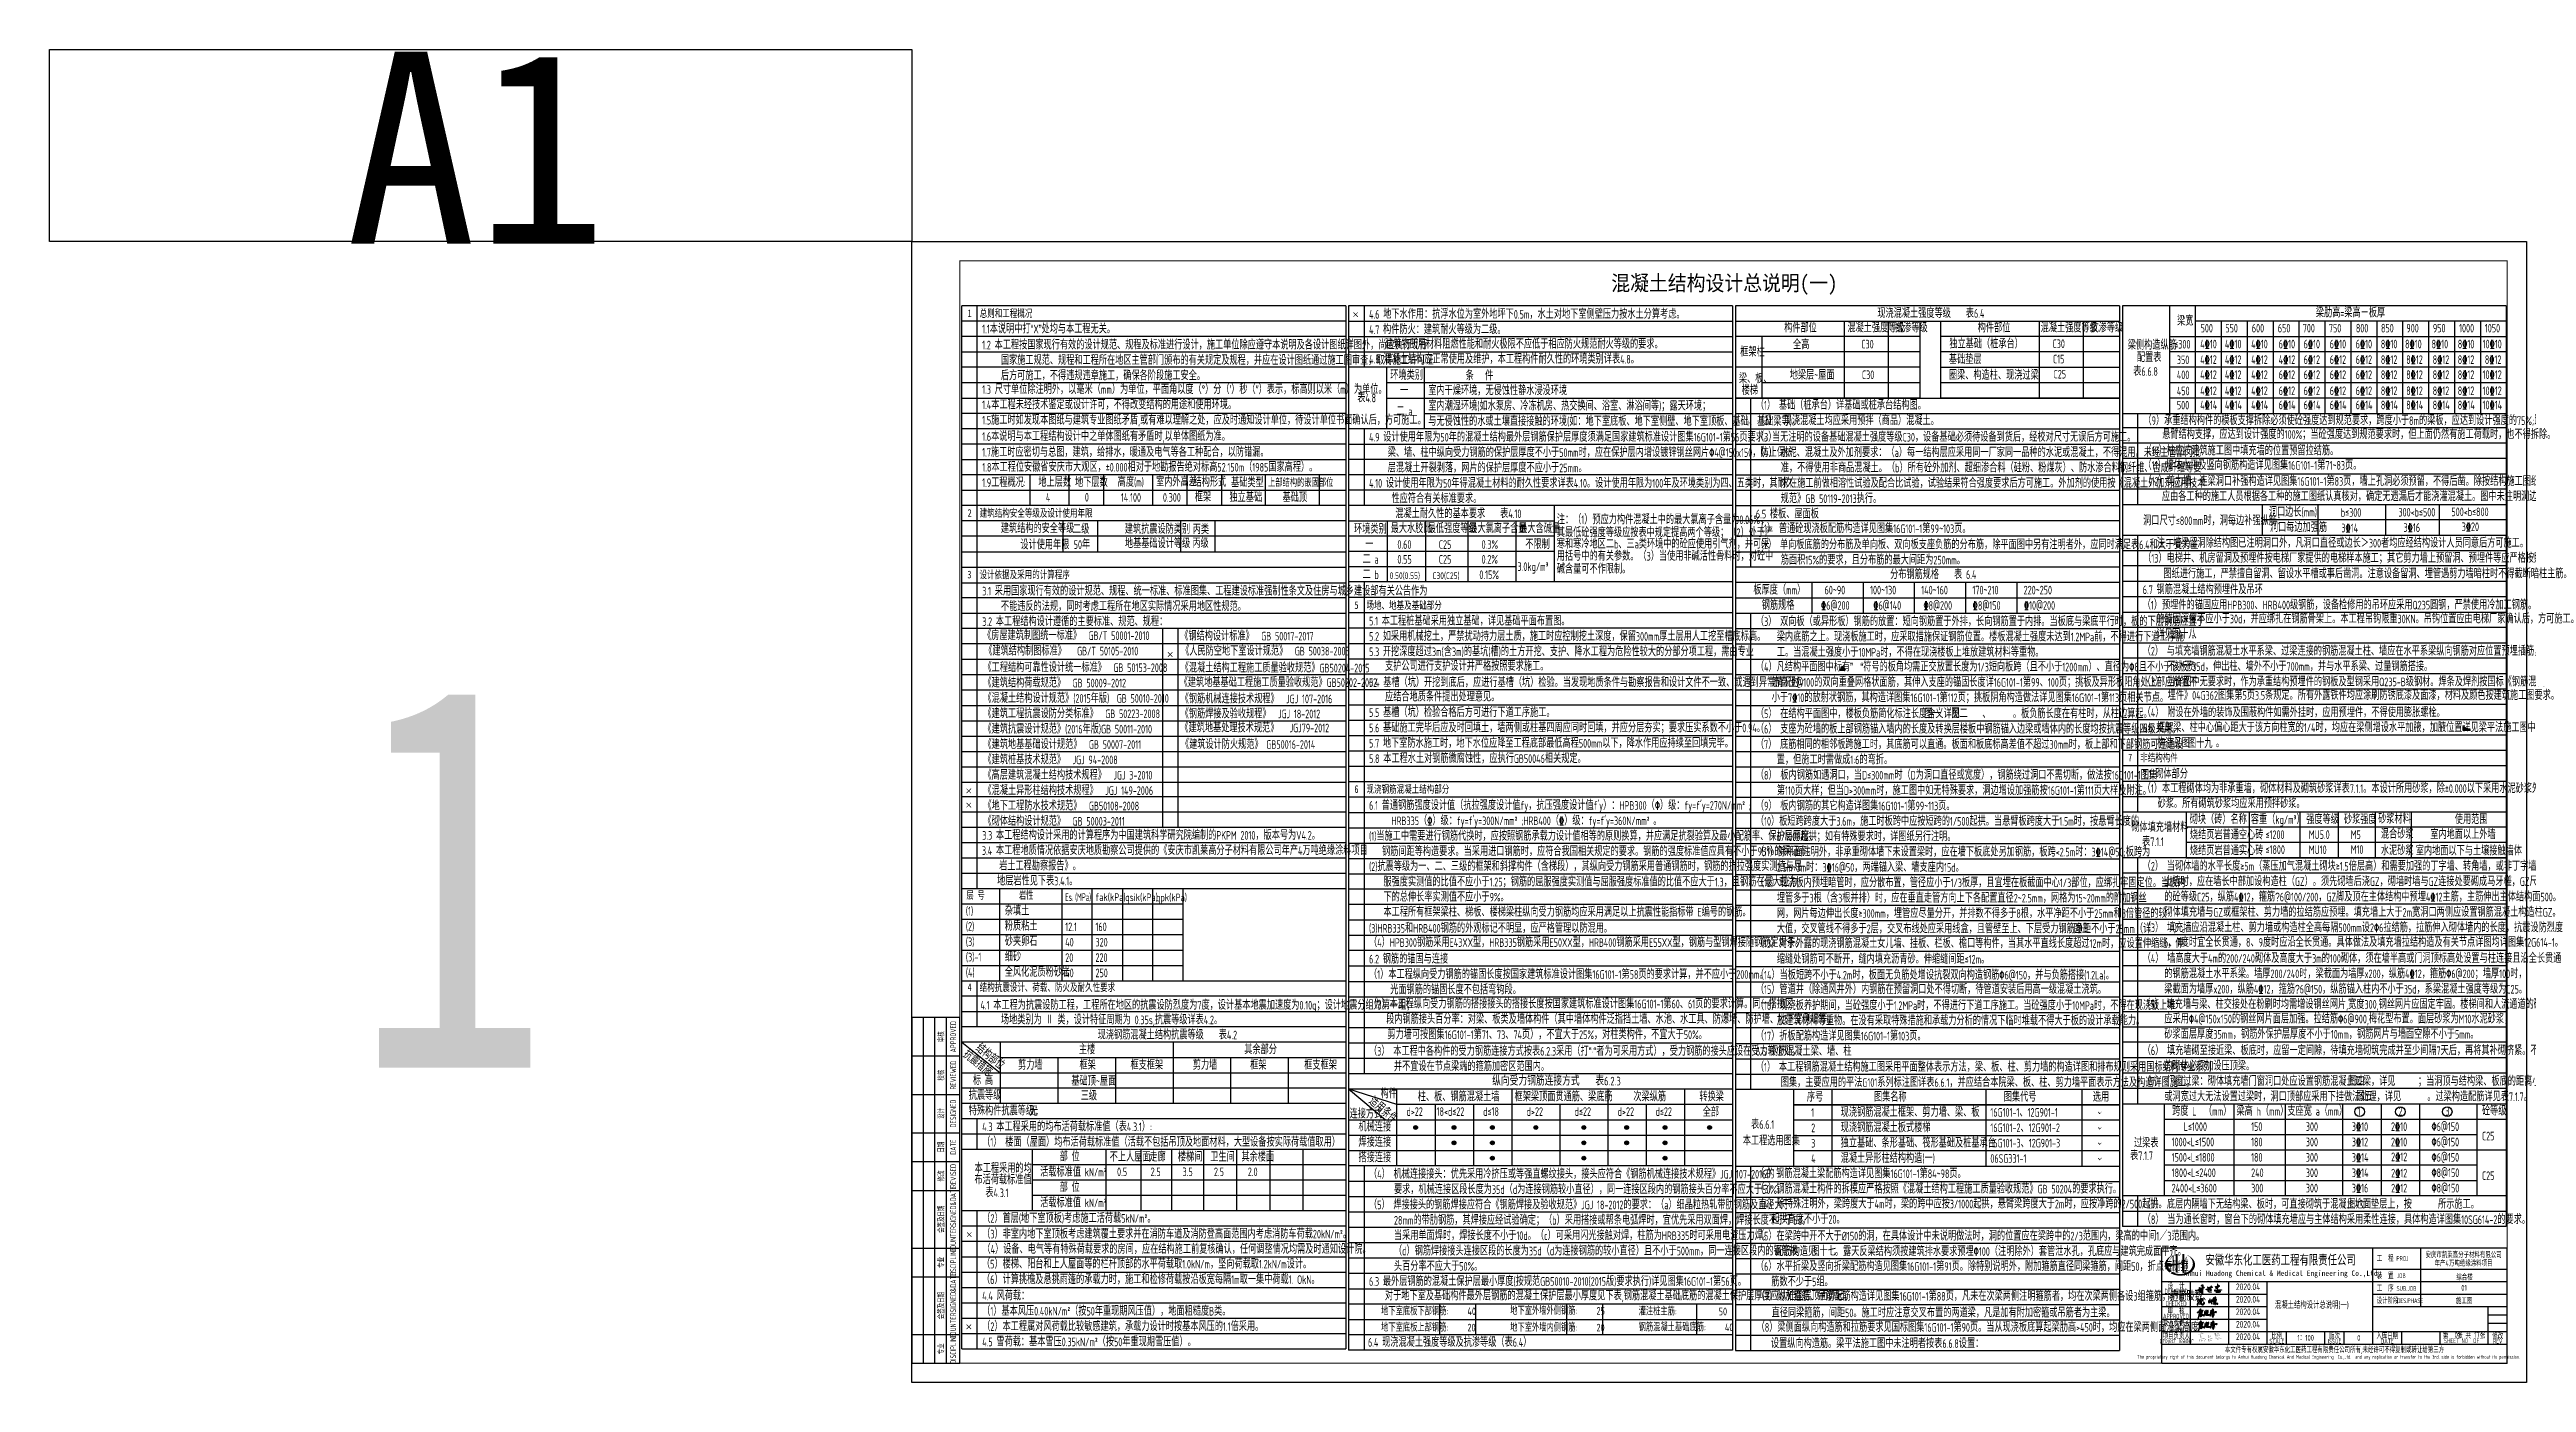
# Model space of a CAD drawing. Extents: x 9732137 to 18866768, y -962146 to 246094.
# Drawn here: x 9732137 to 9861157, y 176694 to 246094 of the extents above; entities that cross this region are included whole.
import ezdxf
from ezdxf.enums import TextEntityAlignment as Align

# ---------------------------------------------------------------- set-up
doc = ezdxf.new("R2010")
doc.units = 0
doc.header["$LTSCALE"] = 1000
doc.layers.get('0').update_dxf_attribs({"linetype": 'CONTINUOUS'})
for name, color, linetype in [('BORDER', 7, 'CONTINUOUS'), ('HATCH', 254, 'CONTINUOUS'), ('S_BEAMDIMLOCAL', 7, 'CONTINUOUS'), ('SIGN', 4, 'CONTINUOUS'), ('TAB', 7, 'CONTINUOUS'), ('TEXT', 7, 'CONTINUOUS'), ('柱', 2, 'CONTINUOUS')]:
    doc.layers.add(name, color=color, linetype=linetype)
doc.styles.add('AHD2', font='txt_l.shx', dxfattribs={"width": 0.7, "bigfont": 'hztxt_l.shx'})
doc.styles.add('AHD_TQ_S', font='')
doc.styles.add('TSSD_Norm', font='Tssdeng.shx', dxfattribs={"width": 0.7, "bigfont": 'hztxt.shx'})
doc.styles.add('TSSD_Rein', font='Tssdeng.shx', dxfattribs={"width": 0.7, "bigfont": 'hztxt.shx'})
doc.styles.add('说明文字', font='tssdeng.shx', dxfattribs={"width": 0.75, "bigfont": 'hztxt.shx'})
doc.styles.add('黑体', font='simhei.ttf')
doc.styles.get('AHD_TQ_S').set_extended_font_data('SimSun')
pattern_1 = [(45, (0, 0), (-0.0008838835, 0.0008838835), [])]

msp = doc.modelspace()

# ---------------------------------------------------------------- texts
for s, height, style, width, p in [('安徽华东化工医药工程有限责任公司', 500, 'AHD_TQ_S', 0.7, (9848351.7, 183093.7)), ('安庆市凯莱高分子材料有限公司', 300, 'TSSD_Rein', 0.7, (9857880.5, 183363.9)), ('Anhui Huadong Chemical & Medical Engineering Co.,Ltd', 280, 'AHD_TQ_S', 0.85, (9848351.7, 182343.7)), ('年产4万吨绝缘涂料项目', 300, 'TSSD_Rein', 0.7, (9857880.5, 182928.9)), ('综合楼', 300, 'TSSD_Rein', 0.7, (9857928.3, 182207.7)), ('DESIGNED', 250, 'TSSD_Rein', 0.7, (9842906.8, 181443.7)), ('CHECKED', 250, 'TSSD_Rein', 0.7, (9842906.8, 180793.7)), ('校  核', 300, 'TSSD_Rein', 0.7, (9842906.8, 181093.7)), ('设  计', 300, 'TSSD_Rein', 0.7, (9842906.8, 181743.7)), ('施工图', 300, 'TSSD_Rein', 0.7, (9857906.8, 180968.7)), ('01', 300, 'TSSD_Rein', 0.7, (9857906.8, 181618.7)), ('APPROVED', 250, 'TSSD_Rein', 0.7, (9842906.8, 180143.7)), ('专业负责人', 300, 'TSSD_Rein', 0.7, (9842915.1, 179793.7)), ('审  核', 300, 'TSSD_Rein', 0.7, (9842906.8, 180443.7)), ('leader', 250, 'TSSD_Rein', 0.7, (9842958.7, 179493.7)), ('project leader', 250, 'TSSD_Rein', 0.7, (9842932.3, 178843.7)), ('项目负责人', 300, 'TSSD_Rein', 0.7, (9842915.1, 179143.7)), ('The proprietary right of this document belongs to Anhui Huadong Chemical And Medical Engineering  Co.,Ltd.  and any replication or transfer to the 3rd. side is forbidden without its permission. ', 200, 'TSSD_Rein', 0.7, (9850903.2, 177994.4)), ('本文件专有权属安徽华东化工医药工程有限责任公司所有,未经许可不得复制或转让给第三方', 300, 'TSSD_Rein', 0.7, (9851156.8, 178393.7)), ('SCALE', 250, 'TSSD_Rein', 0.7, (9848156.8, 178843.7)), ('比例', 300, 'TSSD_Rein', 0.7, (9848156.8, 179143.7)), ('ISSUE', 250, 'TSSD_Rein', 0.7, (9851156.8, 178843.7)), ('版次', 300, 'TSSD_Rein', 0.7, (9851156.8, 179143.7)), ('入库日期', 300, 'TSSD_Rein', 0.7, (9853906.8, 179143.7)), ('DATE', 250, 'TSSD_Rein', 0.7, (9853906.8, 178843.7)), ('第   张 共   张', 300, 'TSSD_Rein', 0.7, (9857906.8, 179168.7)), ('SHEET NO  OF  ', 250, 'TSSD_Rein', 0.7, (9857906.8, 178868.7)), ('修改', 300, 'TSSD_Rein', 0.7, (9859656.8, 179143.7)), ('REV', 250, 'TSSD_Rein', 0.7, (9859656.8, 178843.7))]:
    msp.add_text(s, height=height, dxfattribs=dict(style=style, width=width)).set_placement(p, align=Align.MIDDLE)
at = {"style": 'TSSD_Rein', "width": 0.7}
for s, height, p in [('工  程 ', 300, (9853356.8, 182993.7)), ('PROJ', 250, (9854381.2, 183023.1)), ('装  置 ', 300, (9853356.8, 182093.7)), ('JOB', 250, (9854399.2, 182126.5)), ('设计阶段', 300, (9853356.8, 180793.7)), ('工  序 ', 300, (9853356.8, 181443.7)), ('SUB.JOB', 250, (9854387.6, 181463.8)), ('DES.PHASE', 250, (9854414.9, 180827))]:
    msp.add_text(s, height=height, dxfattribs=at).set_placement(p)
at = {"color": 6, "style": 'TSSD_Rein', "width": 0.7}
for s, p in [('01', (9857554.3, 179172.2)), ('17', (9858575.5, 179172.2))]:
    msp.add_text(s, height=300, dxfattribs=at).set_placement(p, align=Align.MIDDLE)
at = {"style": 'TSSD_Rein', "width": 0.7}
for tag, text, height, p in [('2020.04', '200320-02-040', 350, (9846656.1, 181674)), ('2020.04', '200320-02-040', 350, (9846656.1, 181024)), ('2020.04', '200320-02-040', 350, (9846656.1, 180374)), ('2020.04', '200320-02-040', 350, (9846656.1, 179724)), ('2020.04', '200320-02-040', 350, (9846656.1, 179074)), ('0', '0', 300, (9852423.7, 179018.7))]:
    msp.add_attdef(tag, text=text, height=height, dxfattribs=at).set_placement(p, align=Align.MIDDLE)
at = {"lineweight": -3, "style": 'TSSD_Rein', "width": 0.7}
for tag, text, p in [('1：100', '1:100', (9849656.8, 179018.7)), ('0', '0', (9852423.7, 179018.7))]:
    msp.add_attdef(tag, text=text, height=300, dxfattribs=at).set_placement(p, align=Align.MIDDLE)
at = {"layer": 'BORDER', "lineweight": -3, "insert": (9848054.2, 180890.1), "char_height": 350, "width": 4985.785, "attachment_point": 1, "style": 'TSSD_Rein'}
msp.add_mtext('混凝土结构设计总说明(一)', dxfattribs=at)
at = {"layer": 'S_BEAMDIMLOCAL', "color": 4, "style": '黑体'}
msp.add_text('A1', height=10000, dxfattribs=at).set_placement((9754364, 235979.8), align=Align.CENTER)
at = {"layer": 'SIGN', "color": 2, "style": '黑体', "width": 0.75}
msp.add_text('1', height=20000, dxfattribs=at).set_placement((9753066.9, 193076.3), align=Align.CENTER)
at = {"layer": 'TAB', "color": 7, "style": 'TSSD_Rein', "width": 0.7}
for s, p in [('层 号', (9779895.6, 201837.6)), ('岩性', (9782631.1, 201837.6)), ('fak(kPa)', (9786614.1, 201762.3)), ('qsik(kPa)', (9788170.7, 201754)), ('qpk(kPa)', (9789768.2, 201748.5))]:
    msp.add_text(s, height=400, dxfattribs=at).set_placement(p)
at = {"layer": 'TEXT', "style": '黑体', "width": 0.9}
msp.add_text('混凝土结构设计总说明(一)', height=800, dxfattribs=at).set_placement((9819375.4, 233938), align=Align.MIDDLE_CENTER)
at = {"layer": 'TEXT', "color": 173, "style": '黑体', "width": 0.7}
for s, p in [('1  总则和工程概况', (9779958.2, 232163.9)), ('2  建筑结构安全等级及设计使用年限', (9779958.2, 221765.9)), ('3  设计依据及采用的计算程序', (9779949.2, 218561.1)), ('5  场地、地基及基础部分', (9800108.2, 216964.6)), ('7  非结构构件', (9840408.2, 209031.6)), ('6  现浇钢筋混凝土结构部分', (9800108.2, 207389.6)), ('4  结构抗震设计、荷载、防火及耐久性要求', (9779958.2, 197070.6))]:
    msp.add_text(s, height=400, dxfattribs=at).set_placement(p)
at = {"layer": 'TEXT', "color": 220, "style": 'TSSD_Rein', "width": 0.7}
for s, height, p in [('4.6 地下水作用：抗浮水位为室外地坪下0.5m，水土对地下室侧壁压力按水土分算考虑。', 450, (9800868.7, 232084.2)), ('4.7 构件防火：建筑耐火等级为二级。', 450, (9800868.7, 231284.2)), ('全高', 450, (9822950, 230495.9)), ('C30', 450, (9826508.9, 230528.5)), ('独立基础（桩承台）', 450, (9831094.5, 230536.2)), ('C30', 450, (9836469.1, 230552)), ('框架柱', 450, (9820203.3, 230112.5)), ('基础垫层', 450, (9831074.1, 229724.1)), ('C15', 450, (9836493.1, 229755.5)), ('梁、板、', 450, (9820134.4, 228726.4)), ('楼梯', 450, (9820277.7, 228120.2)), ('地梁层~屋面', 450, (9822781.6, 228914.5)), ('C30', 450, (9826540.7, 228936.3)), ('圈梁、构造柱、现浇过梁', 450, (9831074.8, 228906.7)), ('C25', 450, (9836523.1, 228966)), ('1.9工程概况:', 450, (9780716.1, 223317)), ('地上层数', 450, (9783646.1, 223333.7)), ('地下层数', 450, (9785556.1, 223325)), ('高度(m)', 450, (9787774.9, 223339.7)), ('室内外高差', 450, (9789772.2, 223350.7)), ('结构形式', 450, (9791726.8, 223338.7)), ('基础类型', 450, (9793681.7, 223313.6)), ('上部结构的嵌固部位', 400, (9795609.8, 223331.6)), ('4', 450, (9784035.7, 222558)), ('0', 450, (9786065.2, 222558)), ('14.100', 450, (9787943.9, 222547)), ('0.300', 450, (9790130.9, 222547)), ('框架', 450, (9791793.9, 222565.8)), ('独立基础', 450, (9793598.5, 222538)), ('基础顶', 450, (9796364.6, 222538.1)), ('二级', 450, (9785447.9, 220887.5)), ('丙级', 450, (9791664.5, 220155.6)), ('丙类', 450, (9791683.5, 220871.3)), ('50年', 450, (9785484.7, 220092.7)), ('烧结页岩普通空心砖', 450, (9843627.3, 204971)), ('≤1200', 450, (9847563.9, 204987.5)), ('MU5.0', 450, (9849821.5, 204992.5)), ('M5', 450, (9852004.3, 204988.3)), ('混合砂浆', 450, (9853572.7, 205011.7)), ('室内地面以上外墙', 450, (9856148.2, 204993)), ('3.4 本工程地质情况依据安庆地质勘察公司提供的《安庆市凯莱高分子材料有限公司年产4万吨绝缘涂料项目', 450, (9780704.2, 204159.6)), ('岩土工程勘察报告》。', 450, (9781601, 203359.6)), ('烧结页岩普通实心砖', 450, (9843627.3, 204151.8)), ('≤1800', 450, (9847563.9, 204210.5)), ('MU10', 450, (9849821.5, 204205.5)), ('M10', 450, (9852005.4, 204216.4)), ('水泥砂浆', 450, (9853572.7, 204151.8)), ('室内地面以下与土壤接触墙体', 450, (9855393.4, 204144.4)), ('地层岩性见下表3.4.1。', 450, (9781494.4, 202576.6)), ('(1)', 450, (9779865.8, 201013.6)), ('杂填土', 450, (9781895.6, 201015.3)), ('本工程所有框架梁柱、梯板、楼梯梁柱纵向受力钢筋均应采用满足以上抗震性能指标带 E编号的钢筋。', 450, (9801619.2, 200952.9)), ('(2)', 450, (9779865.8, 200213.6)), ('粉质粘土', 450, (9781895.6, 200223.8)), ('12.1', 450, (9785043.9, 200190.7)), ('160', 450, (9786618.9, 200190.7)), ('(3)', 450, (9779865.8, 199413.6)), ('(3)-1', 450, (9779865.8, 198613.6)), ('砂夹卵石', 450, (9781895.6, 199423.8)), ('细砂', 450, (9781895.6, 198623.8)), ('40', 450, (9785043.9, 199390.7)), ('20', 450, (9785043.9, 198590.7)), ('320', 450, (9786618.9, 199390.7)), ('220', 450, (9786618.9, 198590.7)), ('(4)', 450, (9779865.8, 197813.6)), ('全风化泥质粉砂岩', 450, (9781895.6, 197823.8)), ('40', 450, (9785043.9, 197790.7)), ('250', 450, (9786618.9, 197790.7)), ('4.1 本工程为抗震设防工程，工程所在地区的抗震设防烈度为7度，设计基本地震加速度为0.10g；设计地震分组为第一组；', 450, (9780625.6, 196109)), ('     场地类别为 Ⅱ 类，设计特征周期为 0.35s,抗震等级详表4.2。', 450, (9780718.7, 195343.9)), ('主楼', 450, (9785756.3, 193790.8)), ('其余部分', 450, (9794368.6, 193790.8)), ('基础顶~屋面', 450, (9785364.2, 192150.6)), ('无', 450, (9783195.8, 190579.7)), ('三级', 450, (9785847.3, 191383.7)), ('不上人屋面', 450, (9787358.6, 188201.8)), ('走廊', 450, (9789424, 188201.8)), ('楼梯间', 450, (9790910.7, 188201.8)), ('卫生间', 450, (9792599.7, 188201.8)), ('其余楼面', 450, (9794222.3, 188201.8)), ('0.5', 450, (9787742.5, 187435)), ('2.5', 450, (9789492.4, 187435)), ('3.5', 450, (9791155.7, 187435)), ('2.5', 450, (9792788.6, 187435)), ('2.0', 450, (9794553.8, 187435)), ('（1）基本风压0.40kN/m%%1402%%141（按50年重现期风压值），地面粗糙度B类。', 450, (9780718.7, 180177)), ('（2）本工程属对风荷载比较敏感建筑，承载力设计时按基本风压的1.1倍采用。', 450, (9780718.7, 179377)), ('4.5 雪荷载：基本雪压0.35kN/m%%1402%%141（按50年重现期雪压值）。', 450, (9780718.7, 178577))]:
    msp.add_text(s, height=height, dxfattribs=at).set_placement(p)
at = {"layer": 'TEXT', "style": 'TSSD_Rein', "width": 0.7}
for s, height, p in [('现浇混凝土强度等级    表6.4', 450, (9827346.7, 232129.6)), ('梁肋高=梁高－板厚', 450, (9850186, 232155.5)), ('1.1本说明中打“X”处均与本工程无关。', 450, (9780716.1, 231317.3)), ('1.2 本工程按国家现行有效的设计规范、规程及标准进行设计，施工单位除应遵守本说明及各设计图纸详图外，尚应执行现行', 450, (9780716.1, 230484.2)), ('建筑物所用材料阻燃性能和耐火极限不应低于相应防火规范耐火等级的要求。', 450, (9801705, 230525.1)), ('构件部位', 450, (9822493.1, 231368.6)), ('混凝土强度等级', 450, (9825785.9, 231376.7)), ('抗渗等级', 450, (9828265.4, 231375.2)), ('构件部位', 450, (9832573.8, 231368.6)), ('构件部位', 450, (9832573.8, 231368.6)), ('混凝土强度等级', 450, (9835850.9, 231376.7)), ('抗渗等级', 450, (9838447.4, 231375.2)), ('梁侧构造纵筋', 450, (9840390.2, 230475.1)), ('≤300', 450, (9842811.3, 230524.5)), ('梁宽 ', 450, (9842959.4, 231733)), ('4\x8410', 450, (9844163.5, 230534.7)), ('500', 450, (9844182.6, 231362.5)), ('4\x8410', 450, (9845450.4, 230534.7)), ('550', 450, (9845469.5, 231362.5)), ('4\x8410', 450, (9846817.9, 230534.7)), ('600', 450, (9846851.4, 231362.5)), ('650', 450, (9848205.1, 231362.5)), ('6\x8410', 450, (9848251.3, 230534.7)), ('700', 450, (9849502.9, 231362.5)), ('6\x8410', 450, (9849549.1, 230534.7)), ('750', 450, (9850863.3, 231362.5)), ('6\x8410', 450, (9850909.5, 230534.7)), ('6\x8410', 450, (9852261.4, 230534.7)), ('800', 450, (9852271.1, 231362.5)), ('8\x8410', 450, (9853570.5, 230534.7)), ('850', 450, (9853580.1, 231362.5)), ('8\x8410', 450, (9854834.9, 230534.7)), ('900', 450, (9854903.1, 231362.5)), ('8\x8410', 450, (9856214.1, 230534.7)), ('950', 450, (9856282.4, 231362.5)), ('8\x8410', 450, (9857579.3, 230534.7)), ('1000', 450, (9857647.6, 231362.5)), ('10\x8410', 450, (9858873.5, 230534.7)), ('1050', 450, (9858988.6, 231362.5)), ('     国家施工规范、规程和工程所在地区主管部门颁布的有关规定及规程，并应在设计图纸通过施工图审查，取得施工许可证', 450, (9780716.1, 229684.2)), ('4.8 混凝土结构应正常使用及维护，本工程构件耐久性的环境类别详表4.8。', 450, (9800868.7, 229744.1)), ('配置表', 450, (9840867.7, 229831)), ('350', 450, (9842946.3, 229713.9)), ('4\x8412', 450, (9844163.5, 229724.1)), ('4\x8412', 450, (9845450.4, 229724.1)), ('4\x8412', 450, (9846817.9, 229724.1)), ('4\x8412', 450, (9848251.3, 229724.1)), ('6\x8412', 450, (9849549.1, 229724.1)), ('6\x8412', 450, (9850909.5, 229724.1)), ('6\x8412', 450, (9852261.4, 229724.1)), ('8\x8412', 450, (9853570.5, 229724.1)), ('8\x8412', 450, (9854893.5, 229724.1)), ('8\x8412', 450, (9856272.7, 229724.1)), ('8\x8412', 450, (9857577.9, 229724.1)), ('8\x8412', 450, (9858987.5, 229724.1)), ('1.3 尺寸单位除注明外，以毫米（mm）为单位，平面角以度（°）分（′）秒（″）表示，标高则以米（m）为单位。', 450, (9780716.1, 228167.2)), ('     后方可施工，不得违规违章施工，确保各阶段施工安全。', 450, (9780716.1, 228884.2)), ('环境类别', 450, (9801973.9, 228906.9)), ('一', 450, (9802488, 228106.9)), ('条   件', 450, (9805902.9, 228882.9)), ('表6.6.8', 450, (9840676, 229106.9)), ('400', 450, (9842946.3, 228931.6)), ('450', 450, (9842946.3, 228092.7)), ('4\x8412', 450, (9844163.5, 228941.8)), ('4\x8412', 450, (9844163.5, 228102.9)), ('4\x8412', 450, (9845450.4, 228941.8)), ('4\x8412', 450, (9845450.4, 228102.9)), ('4\x8412', 450, (9846817.9, 228941.8)), ('4\x8412', 450, (9846817.9, 228102.9)), ('6\x8412', 450, (9848251.3, 228941.8)), ('6\x8412', 450, (9848251.3, 228102.9)), ('6\x8412', 450, (9849549.1, 228941.8)), ('6\x8412', 450, (9849549.1, 228102.9)), ('6\x8412', 450, (9850909.5, 228941.8)), ('6\x8412', 450, (9850909.5, 228102.9)), ('6\x8412', 450, (9852261.4, 228941.8)), ('6\x8412', 450, (9852261.4, 228102.9)), ('8\x8412', 450, (9853570.5, 228941.8)), ('8\x8412', 450, (9853570.5, 228102.9)), ('8\x8412', 450, (9854893.5, 228941.8)), ('8\x8412', 450, (9854893.5, 228102.9)), ('8\x8412', 450, (9856272.7, 228941.8)), ('8\x8412', 450, (9856272.7, 228102.9)), ('8\x8412', 450, (9857577.9, 228941.8)), ('8\x8412', 450, (9857577.9, 228102.9)), ('10\x8412', 450, (9858872.1, 228941.8)), ('10\x8412', 450, (9858872.1, 228102.9)), ('1.4本工程未经技术鉴定或设计许可，不得改变结构的用途和使用环境。', 450, (9780716.1, 227370.8)), ('表4.8', 450, (9800257.1, 227725.6)), ('二 a ', 450, (9802296.3, 227031.8)), ('（1） 基础（桩承台）详基础或桩承台结构图。', 450, (9821018.7, 227349.2)), ('500', 450, (9842946.3, 227352.7)), ('4\x8414', 450, (9844163.5, 227362.9)), ('4\x8414', 450, (9845450.4, 227362.9)), ('4\x8414', 450, (9846817.9, 227362.9)), ('6\x8414', 450, (9848251.3, 227362.9)), ('6\x8414', 450, (9849549.1, 227362.9)), ('6\x8414', 450, (9850909.5, 227362.9)), ('6\x8414', 450, (9852261.4, 227362.9)), ('8\x8414', 450, (9853570.5, 227362.9)), ('8\x8414', 450, (9854893.5, 227362.9)), ('8\x8414', 450, (9856272.7, 227362.9)), ('8\x8414', 450, (9857577.9, 227362.9)), ('10\x8414', 450, (9858872.1, 227362.9)), ('1.5施工时如发现本图纸与建筑专业图纸矛盾,或有难以理解之处，应及时通知设计单位，待设计单位书面确认后，方可施工。', 450, (9780716.1, 226570.8)), ('1.6本说明与本工程结构设计中之单体图纸有矛盾时,以单体图纸为准。', 450, (9780716.1, 225719.8)), ('4.9 设计使用年限为50年的混凝土结构最外层钢筋保护层厚度须满足国家建筑标准设计图集16G101-1第56页要求。当', 450, (9800868.7, 225684.2)), ('（3） 无注明的设备基础混凝土强度等级C30，设备基础必须待设备到货后，经校对尺寸无误后方可施工。', 450, (9821018.7, 225684.2)), ('（9）承重结构构件的模板支撑拆除必须使砼强度达到规范要求，跨度小于8m的梁板，应达到设计强度的75%%%;跨度大于8m的梁板及', 450, (9841208, 226547.3)), ('     悬臂结构支撑，应达到设计强度的100%%%；当砼强度达到规范要求时，但上面仍然有施工荷载时，也不得拆除。', 450, (9841208, 225823.8)), ('1.7施工时应密切与总图，建筑，给排水，暖通及电气等各工种配合，以防错漏。', 450, (9780716.1, 224899)), ('     层混凝土开裂剥落，网片的保护层厚度不应小于25mm。', 450, (9800868.7, 224084.2)), ('     梁、墙、柱中纵向受力钢筋的保护层厚度不小于50mm时，应在保护层内增设镀锌钢丝网片\x824@150x150，防止保护', 450, (9800868.7, 224884.2)), ('（4） 水泥、混凝土及外加剂要求：（a）每一结构层应采用同一厂家同一品种的水泥或混凝土，不得混用。未经主管部门批', 450, (9821018.7, 224884.2)), ('       准，不得使用非商品混凝土。（b）所有砼外加剂、超细渗合料（硅粉、粉煤灰）、防水渗合料钢纤维、合成纤维等要', 450, (9820951.7, 224084.2)), ('（10）柱应按建筑施工图中填充墙的位置预留拉结筋。', 450, (9841208, 224977.3)), ('（11）墙体水平及竖向钢筋构造详见图集16G101-1第71~83页。', 450, (9841208, 224218.6)), ('4.10 设计使用年限为50年得混凝土材料的耐久性要求详表4.10。设计使用年限为100年及环境类别为四、五类时，其耐久', 450, (9800868.7, 223284.2)), ('       求在施工前做相溶性试验及配合比试验，试验结果符合强度要求后方可施工。外加剂的使用按《混凝土外加剂应用技术', 450, (9820951.7, 223284.2)), ('（12）剪力墙、连梁洞口补强构造详见图集16G101-1第83页，墙上孔洞必须预留，不得后凿。除按结构施工图纸预留孔洞外，还', 450, (9841208, 223383.8)), ('      性应符合有关标准要求。', 450, (9800868.7, 222484.2)), ('混凝土耐久性的基本要求    表4.10', 450, (9802240.7, 221698.5)), ('6.5 楼板、屋面板', 450, (9821018.7, 221684.2)), ('     应由各工种的施工人员根据各工种的施工图纸认真核对，确定无遗漏后才能浇灌混凝土。图中未注明洞边加筋者，按下述要求:', 450, (9841192.2, 222588.8)), ('洞口边长(mm)', 450, (9847739.6, 221778.3)), ('b≤300  ', 450, (9851484.9, 221763.8)), ('     300<b≤500  ', 450, (9853512.9, 221778.8)), ('  500<b≤800  ', 450, (9856858.7, 221797.5)), ('建筑结构的安全等级', 450, (9781689.8, 220926.5)), ('建筑抗震设防类别', 450, (9788148.4, 220890.5)), ('地基基础设计等级', 450, (9788152.7, 220142.4)), ('环境类别', 450, (9800089.3, 220897)), ('最大水胶比', 450, (9801994.7, 220923.7)), ('最低强度等级', 450, (9803924.8, 220923.7)), ('最大氯离子含量', 450, (9806092, 220923.7)), ('最大含碱量', 450, (9808694.7, 220923.7)), ('注：（1）预应力构件混凝土中的最大氯离子含量为0.06%%%，', 450, (9810650.3, 221384.7)), ('其最低砼强度等级应按表中规定提高两个等级；（2）处于严', 450, (9810650.3, 220713.9)), ('（1） 普通砼现浇板配筋构造详见图集16G101-1第99~103页。', 450, (9821018.7, 220920.7)), ('洞口尺寸≤800mm时，洞每边补强纵筋：', 450, (9841191.5, 221334.7)), ('洞口每边加强筋', 450, (9847793.2, 220982.2)), ('3\x8414', 450, (9851517.6, 220957.8)), ('3\x8416', 450, (9854755.6, 220978.8)), ('3\x8420', 450, (9857782.6, 221022.8)), ('设计使用年限', 450, (9782706.6, 220079.7)), ('   二 a', 450, (9799943.1, 219323.7)), ('   一', 450, (9800089.3, 220097)), ('0.60', 450, (9802345.2, 220097)), ('0.55', 450, (9802345.2, 219323.7)), ('C25', 450, (9804501.9, 220097)), ('C25', 450, (9804501.9, 219323.7)), ('0.3%%%', 450, (9806730.3, 220097)), ('0.2%%%', 450, (9806730.3, 219323.7)), ('3.0kg/m\x8c3\x8d', 450, (9808600, 218944.6)), ('不限制', 450, (9809007.3, 220097)), ('用括号中的有关参数。（3）当使用非碱活性骨料时，对砼中', 450, (9810650.3, 219486.3)), ('寒和寒冷地区二b、三a类环境中的砼应使用引气剂，并可采', 450, (9810650.3, 220117.6)), ('（2） 单向板底筋的分布筋及单向板、双向板支座负筋的分布筋，除平面图中另有注明者外，应同时满足表6.4和大于受力主', 450, (9821018.7, 220084.2)), ('       筋面积15%%%的要求，且分布筋的最大间距为250mm。', 450, (9820951.7, 219284.2)), ('（13）电梯井、机房留洞及预埋件按电梯厂家提供的电梯样本施工；其它剪力墙上预留洞、预埋件等应严格按照结构图并配合其他专业', 450, (9841192.9, 219378.4)), ('3.1 采用国家现行有效的设计规范、规程、统一标准、标准图集、工程建设标准强制性条文及住房与城乡建设部有关公告作为', 450, (9780718.7, 217669.2)), ('   二 b', 450, (9799943.1, 218523.7)), ('0.50(0.55)', 350, (9801942.7, 218523.7)), ('C30(C25)', 350, (9804173.3, 218523.7)), ('0.15%%%', 450, (9806615.2, 218523.7)), ('碱含量可不作限制。', 450, (9810650.3, 218816)), ('板厚度（mm）', 450, (9820888.6, 217723.9)), ('60~90', 450, (9824595.6, 217723.9)), ('100~130', 450, (9826966.6, 217723.9)), ('分布钢筋规格    表 6.4', 450, (9828010.4, 218531.4)), ('140~160', 450, (9829632.6, 217723.9)), ('170~210', 450, (9832298.6, 217723.9)), ('220~250', 450, (9834964.6, 217723.9)), ('6.7 钢筋混凝土结构预埋件及吊环', 450, (9841168.7, 217743.9)), ('图纸进行施工，严禁擅自留洞、留设水平槽或事后凿洞。注意设备留洞、埋管遇剪力墙暗柱时不得截断暗柱主筋。', 450, (9842249, 218570.4)), ('     不能违反的法规，同时考虑工程所在地区实际情况采用地区性规范。', 450, (9780718.7, 216869.2)), ('钢筋规格', 450, (9821325.3, 216923.9)), ('3.2 本工程结构设计遵循的主要标准、规范、规程：', 450, (9780718.7, 216079.2)), ('《房屋建筑制图统一标准》  GB/T 50001-2010', 450, (9780764.2, 215351.8)), ('《钢结构设计标准》  GB 50017-2017', 450, (9791034.7, 215325.1)), ('（3） 双向板（或异形板）钢筋的放置：短向钢筋置于外排，长向钢筋置于内排。当板底与梁底平行时，板的下层钢筋应置于', 450, (9821018.7, 216084.2)), ('梁内底筋之上。现浇板施工时，应采取措施保证钢筋位置。楼板混凝土强度未达到1.2MPa前，不得进行下道工序施', 450, (9822110.5, 215284.2)), ('《工程结构可靠性设计统一标准》  GB 50153-2008', 450, (9780784.3, 213684.2)), ('《建筑结构制图标准》   GB/T 50105-2010', 450, (9780825.2, 214548.8)), ('《人民防空地下室设计规范》  GB 50038-2005', 450, (9791082.4, 214545.7)), ('工。当混凝土强度小于10MPa时，不得在现浇楼板上堆放建筑材料等重物。', 450, (9822110.5, 214484.2)), ('（2） 与填充墙钢筋混凝土水平系梁、过梁连接的钢筋混凝土柱、墙应在水平系梁纵向钢筋对应位置预埋插筋，锚入柱、墙内', 450, (9841168.7, 214543.9)), ('       不小于35d，伸出柱、墙外不小于700mm，并与水平系梁、过量钢筋搭接。', 450, (9841101.7, 213743.9)), ('《建筑结构荷载规范》  GB 50009-2012', 450, (9780784.3, 212884.2)), ('《建筑地基基础工程施工质量验收规范》GB50202-2002', 450, (9791004.4, 212908.6)), ('（3） 当详图中无要求时，作为承重结构预埋件的钢板及型钢采用Q235-B级钢材。焊条及焊剂按国标《钢筋混凝土结构预', 450, (9841168.7, 212943.9)), ('《建筑工程抗震设防分类标准》  GB 50223-2008', 450, (9780784.3, 211284.2)), ('（4） 附设在外墙的装饰及围蔽构件如需外挂时，应用预埋件，不得使用膨胀螺栓。', 450, (9841168.7, 211343.9)), ('       埋件》04G362图集第5页3.5条规定。所有外露铁件均应涂刷防锈底漆及面漆，材料及颜色按建筑施工图要求。 ', 450, (9841101.7, 212238.5)), ('《建筑地基处理技术规范》   JGJ79-2012', 450, (9791042.4, 210545.3)), ('（6） 支座为砼墙的板上部钢筋锚入墙内的长度及转换层楼板中钢筋锚入边梁或墙体内的长度均按抗震等级四级采用。', 450, (9821018.7, 210484.2)), ('《建筑地基基础设计规范》  GB 50007-2011', 450, (9780784.3, 209684.2)), ('《建筑桩基技术规范》  JGJ 94-2008', 450, (9780784.3, 208884.2)), ('（7） 底筋相同的相邻板跨施工时，其底筋可以直通。板面和板底标高差值不超过30mm时，板上部和下部钢筋可连通设', 450, (9821018.7, 209684.2)), ('置，但施工时需做成1:6的弯折。', 450, (9822110.5, 208884.2)), ('《高层建筑混凝土结构技术规程》  JGJ 3-2010', 450, (9780784.3, 208084.2)), ('《混凝土异形柱结构技术规程》  JGJ 149-2006', 450, (9780784.3, 207284.2)), ('（8） 板内钢筋如遇洞口，当D≤300mm时（D为洞口直径或宽度），钢筋绕过洞口不需切断，做法按16G101-1图集', 450, (9821018.7, 208084.2)), ('第110页大样；但当D>300mm时，施工图中如无特殊要求，洞边增设加强筋按16G101-1第111页大样及附注。', 450, (9822110.5, 207284.2)), ('7.1 砌体部分', 450, (9841168.7, 208143.9)), ('（1）本工程砌体均为非承重墙，砌体材料及砌筑砂浆详表7.1.1。本设计所用砂浆，除%%P0.000以下采用水泥砂浆外，其余均为混合', 450, (9841168.7, 207388.7)), ('《地下工程防水技术规范》  GB50108-2008', 450, (9780784.3, 206484.2)), ("6.1 普通钢筋强度设计值（抗拉强度设计值f\x8ey\x8f，抗压强度设计值f\x8c'\x8d\x8ey\x8f）：HPB300（\x82）级：f\x8c\x8d\x8ey\x8f=f\x8c'\x8d\x8ey\x8f=270N/mm\x8c2 \x8d;\x8f", 450, (9800868.7, 206510.9)), ('3.3 本工程结构设计采用的计算程序为中国建筑科学研究院编制的PKPM 2010，版本号为V4.2。', 450, (9780718.7, 204952.9)), ('《砌体结构设计规范》  GB 50003-2011', 450, (9780784.3, 205684.2)), ('(1)当施工中需要进行钢筋代换时，应按照钢筋承载力设计值相等的原则换算，并应满足抗裂验算及最小配筋率、保护层厚度、', 450, (9800868.7, 204910.9)), ("      HRB335（\x83）级\x8e：\x8ff\x8ey\x8f=f\x8c'\x8d\x8ey\x8f=300N/mm\x8c2 \x8d;HRB400（\x84）级：f\x8ey\x8f=f\x8c'\x8d\x8ey\x8f=360N/mm\x8c2 \x8d。", 450, (9800868.7, 205710.9)), ('（10）板短跨跨度大于3.6m，施工时板跨中应按短跨的1/500起拱。当悬臂板跨度大于1.5m时，按悬臂长度的', 450, (9821018.7, 205684.2)), ('6/1000起拱；如有特殊要求时，详图纸另行注明。', 450, (9822110.5, 204884.2)), ('砌体填充墙材料', 450, (9840572.3, 205366.6)), ('砌块（砖）名称', 450, (9843615.5, 205773.4)), ('容重（kg/m\x8c3\x8d）', 450, (9846798.8, 205773.4)), ('强度等级', 450, (9849685.7, 205773.4)), ('砂浆强度', 450, (9851648.9, 205773.4)), ('砂浆材料', 450, (9853431, 205798.1)), ('使用范围', 450, (9857422.9, 205773.4)), ('钢筋间距等构造要求。当采用进口钢筋时，应符合我国相关规定的要求。钢筋的强度标准值应具有不小于95％的保证率。 ', 450, (9801543.7, 204110.9)), ('（11）除平面注明外，非承重砌体墙下未设置梁时，应在墙下板底处另加钢筋，板跨<2.5m时：3\x8414@50;板跨为', 450, (9821018.7, 204084.2)), ('    表7.1.1', 450, (9840356.7, 204623.1)), ('(2)抗震等级为一、二、三级的框架和斜撑构件（含梯段），其纵向受力钢筋采用普通钢筋时，钢筋的抗拉强度实测值与屈', 450, (9800868.7, 203331.9)), ('服强度实测值的比值不应小于1.25；钢筋的屈服强度实测值与屈服强度标准值的比值不应大于1.3，且钢筋在最大拉力', 450, (9801619.6, 202522.9)), ('（12）现浇板内预埋暗管时，应分散布置，管径应小于1/3板厚，且宜埋在板截面中心1/3部位，应绑扎牢固定位。当板内', 450, (9821018.7, 202484.2)), ('2.5m~3m时：3\x8416@50，两端锚入梁、墙支座内15d。', 450, (9822110.5, 203284.2)), ('（2） 当砌体墙的水平长度≥5m（蒸压加气混凝土砌块≥1.5倍层高）和需要加强的丁字墙、转角墙，或非丁字墙端部没有钢筋混凝', 450, (9841168.7, 203343.9)), ('土墙时，应在墙长中部加设构造柱（GZ）。须先砌墙后浇GZ，砌墙时墙与GZ连接处要砌成马牙槎，GZ尺寸墙厚x200，GZ', 450, (9842295.7, 202543.9)), ('下的总伸长率实测值不应小于9%%%。', 450, (9801619.6, 201736.9)), ('埋管多于3根（含3根并排）时，应在垂直走管方向上下各配置直径2~2.5mm，网格为15~20mm的附加钢丝', 450, (9822110.5, 201684.2)), ('网，网片每边伸出长度≥300mm，埋管应尽量分开，并排数不得多于8根，水平净距不小于25mm和3倍管径的较', 450, (9822110.5, 200884.2)), ('砌体填充墙与GZ或框架柱、剪力墙的拉结筋应预埋。填充墙上大于2m宽洞口两侧应设置钢筋混凝土构造柱GZ。', 450, (9842295.7, 200943.9)), ('的砼等级C25，纵筋4\x8412，箍筋\ue5306@100/200，GZ脚及顶在主体结构中预埋4\x8412主筋，主筋伸出主体结构面500。', 450, (9842295.7, 201743.9)), ('(3)HRB335和HRB400钢筋的外观标记不明显，应严格管理以防混用。', 450, (9800864.9, 200112.8)), ('大值，交叉管线不得多于2层，交叉布线处应采用线盒，且管壁至上、下层受力钢筋净距不小于25mm（详      ）。', 450, (9822110.5, 200084.2)), ('6.2 钢筋的锚固与连接', 450, (9800868.7, 198510.9)), ('（4）HPB300钢筋采用E43XX型，HRB335钢筋采用E50XX型，HRB400钢筋采用E55XX型，钢筋与型钢焊接随钢筋定焊条。', 450, (9800868.7, 199372.5)), ('（13）对于外露的现浇钢筋混凝土女儿墙、挂板、栏板、檐口等构件，当其水平直线长度超过12m时，应设置伸缩缝，伸', 450, (9821018.7, 199322.2)), ('缩缝处钢筋可不断开，缝内填充沥青砂。伸缩缝间距≤12m。', 450, (9822110.5, 198501.3)), ('（4） 墙高度大于4m的200/240砌体及高度大于3m的100砌体，须在墙半高或门洞顶标高处设置与柱连接且沿全长贯通', 450, (9841168.7, 198543.9)), ('      光面钢筋的锚固长度不包括弯钩段。', 450, (9800801.7, 196910.9)), ('（15）管道井（除通风井外）内钢筋在预留洞口处不得切断，待管道安装后用高一级混凝土浇筑。', 450, (9821018.7, 196927.2)), ('梁截面为墙厚x200，纵筋4\x8412，箍筋\ue5306@150，纵筋锚入柱内不小于35d，系梁混凝土强度等级为C25。', 450, (9842295.7, 196943.9)), ('的钢筋混凝土水平系梁。墙厚200/240时，梁截面为墙厚x200，纵筋4\x8412，箍筋\x826@200；墙厚100时，', 450, (9842295.7, 197743.9)), ('（16）现浇板养护期间，当砼强度小于1.2MPa时，不得进行下道工序施工。当砼强度小于10MPa时，不得在现浇板上堆', 450, (9821018.7, 196091.1)), ('现浇钢筋混凝土结构抗震等级    表4.2', 450, (9786732.5, 194558.3)), ('（17）折板配筋构造详见图集16G101-1第103页。', 450, (9821018.7, 194502.1)), ('放建筑材料等重物。在没有采取特殊措施和承载力分析的情况下临时堆载不得大于板的设计承载能力。', 450, (9822110.5, 195299.1)), ('（3） 本工程中各构件的受力钢筋连接方式按表6.2.3采用（打“·“者为可采用方式），受力钢筋的接头应设在受力较小处，', 450, (9800868.7, 193710.9)), ('6.6 钢筋混凝土梁、墙、柱', 450, (9821018.7, 193708.2)), ('（6） 填充墙砌至接近梁、板底时，应留一定间隙，待填充墙砌筑完成并至少间隔7天后，再将其补砌挤紧。不到板底或梁底', 450, (9841168.7, 193743.9)), ('标 高', 450, (9780237.8, 192183.7)), ('剪力墙', 450, (9782588.6, 192983.7)), ('框架', 450, (9785787.6, 192983.7)), ('框支框架', 450, (9788442.5, 192983.7)), ('剪力墙', 450, (9791685.6, 192983.7)), ('框架', 450, (9794677, 192983.7)), ('框支框架', 450, (9797492.3, 192983.7)), ('       并不宜设在节点梁端的箍筋加密区范围内。', 450, (9800801.7, 192910.9)), ('（1） 本工程钢筋混凝土结构施工图采用平面整体表示方法，梁、板、柱、剪力墙的构造详图和排布规则采用国标结构专业系列', 450, (9821018.7, 192884.2)), ('        图集，主要应用的平法G101系列标注图详表6.6.1，并应结合本院梁、板、柱、剪力墙平面表示方法及构造详图施工。', 450, (9820754.5, 192084.2)), ('（7） 门窗过梁：砌体填充墙门窗洞口处应设置钢筋混凝土过梁，详见      ；当洞顶与结构梁、板底的距离小于过梁的高度', 450, (9841168.7, 192143.9)), ('的砌体必须加设压顶梁。', 450, (9842295.7, 192943.9)), ('抗震等级', 450, (9780017.9, 191416.7)), ('特殊构件抗震等级：', 450, (9780017.9, 190606.7)), ('构件', 450, (9801465.6, 191493.6)), ('d>22', 450, (9802816.5, 190570.8)), ('柱、板、钢筋混凝土墙', 450, (9803406.8, 191338.8)), ('18<d≤22', 450, (9804385.7, 190570.8)), ('d≤18', 450, (9806813.3, 190570.8)), ('框架梁顶面贯通筋、梁底筋', 450, (9808448, 191338.8)), ('d>22', 450, (9809077.2, 190570.8)), ('d≤22', 450, (9811577.2, 190570.8)), ('d>22', 450, (9813820.1, 190570.8)), ('次梁纵筋', 450, (9814638.1, 191338.8)), ('d≤22', 450, (9815791.6, 190570.8)), ('转换梁', 450, (9818076.5, 191338.8)), ('全部', 450, (9818245.6, 190538.8)), ('序号', 450, (9823673.9, 191322.7)), ('1', 450, (9823898.6, 190522.7)), ('现浇钢筋混凝土框架、剪力墙、梁、板', 450, (9825437, 190530.2)), ('图集名称', 450, (9827168.8, 191322.7)), ('图集代号', 450, (9833929.9, 191322.7)), ('选用', 450, (9838570.2, 191322.7)), ('跨度 L  （mm）', 450, (9842701.3, 190587.5)), ('梁高 h（mm）', 450, (9846053.4, 190587.5)), ('支座宽 a（mm）', 450, (9848703.4, 190587.5)), ('1', 450, (9852357.8, 190587.5)), ('2', 450, (9854495.3, 190587.5)), ('3', 450, (9856933.1, 190587.5)), ('砼等级', 450, (9858837.9, 190600.1)), ('4.3 本工程采用的均布活荷载标准值（表4.3.1）:', 450, (9780718.7, 189777)), ('连接方式', 450, (9799855.7, 190442)), ('机械连接', 450, (9800316.4, 189768.5)), ('表6.6.1', 450, (9820769.7, 189899.2)), ('2', 450, (9823898.6, 189722.7)), ('现浇钢筋混凝土板式楼梯', 450, (9825437, 189730.2)), ('L≤1000', 450, (9843304, 189787.5)), ('150', 450, (9846815.3, 189787.5)), ('300', 450, (9849664.3, 189787.5)), ('3\x8410', 450, (9852060, 189787.5)), ('2\x8410', 450, (9854100.2, 189787.5)), ('\x826@150', 450, (9856207.3, 189787.5)), ('C25', 450, (9858837.9, 189299.5)), ('（1） 楼面（屋面）均布活荷载标准值（活载不包括吊顶及地面材料，大型设备按实际荷载值取用）', 450, (9780718.7, 188977)), ('部 位', 450, (9784753, 188216.7)), ('焊接连接', 450, (9800316.4, 188968.5)), ('搭接连接', 450, (9800316.4, 188168.5)), ('本工程选用图集', 450, (9820338.9, 189044.8)), ('3', 450, (9823898.6, 188922.7)), ('4', 450, (9823898.6, 188122.7)), ('独立基础、条形基础、筏形基础及桩基承台', 450, (9825437, 188930.2)), ('混凝土异形柱结构构造(一)', 450, (9825437, 188130.2)), ('06SG331-1', 450, (9833232.1, 188130.2)), ('表7.1.7', 450, (9840511, 188275.1)), ('过梁表  ', 450, (9840714.2, 188929.7)), ('1000<L≤1500', 450, (9842674, 188987.5)), ('1500<L≤1800', 450, (9842674, 188187.5)), ('180', 450, (9846815.3, 188987.5)), ('180', 450, (9846815.3, 188187.5)), ('300', 450, (9849664.3, 188987.5)), ('300', 450, (9849664.3, 188187.5)), ('3\x8412', 450, (9852060, 188987.5)), ('3\x8414', 450, (9852060, 188187.5)), ('2\x8410', 450, (9854100.2, 188987.5)), ('2\x8412', 450, (9854107.4, 188213.3)), ('\x826@150', 450, (9856207.3, 188987.5)), ('\x826@150', 450, (9856207.3, 188187.5)), ('布活荷载标准值   ', 450, (9780312.9, 187014.1)), ('本工程采用的均', 450, (9780323.4, 187612.1)), ('活载标准值 kN/m\x8c2\x8d ', 450, (9783737.8, 187416.7)), ('部 位', 450, (9784753, 186616.7)), ('（2）钢筋混凝土梁配筋构造详见图集16G101-1第84~98页。', 450, (9821018.7, 187336.6)), ('1800<L≤2400', 450, (9842674, 187387.5)), ('240', 450, (9846815.3, 187387.5)), ('300', 450, (9849664.3, 187387.5)), ('3\x8414', 450, (9852060, 187387.5)), ('2\x8412', 450, (9854107.4, 187368.3)), ('\x828@150', 450, (9856207.3, 187387.5)), ('\x828@150', 450, (9856207.3, 186587.5)), ('C25', 450, (9858837.9, 187235)), (' 表4.3.1', 450, (9780689.7, 186341.1)), ('活载标准值 kN/m\x8c2\x8d ', 450, (9783737.8, 185816.7)), ('       要求，机械连接区段长度为35d（d为连接钢筋较小直径），同一连接区段内的钢筋接头百分率不应大于50%%%。', 450, (9800801.7, 186510.9)), ('（3）钢筋混凝土构件的拆模应严格按照《混凝土结构工程施工质量验收规范》GB 50204的要求执行。', 450, (9821018.7, 186534.6)), ('（4）除特殊注明外，梁跨度大于4m时，梁的跨中应按3/1000起拱，悬臂梁跨度大于2m时，应按净跨的2/500起拱。', 450, (9821018.7, 185758.6)), ('2400<L≤3600', 450, (9842674, 186587.5)), ('300', 450, (9846815.3, 186587.5)), ('300', 450, (9849664.3, 186587.5)), ('3\x8416', 450, (9852060, 186587.5)), ('2\x8412', 450, (9854107.4, 186587.5)), ('（2）首层(地下室顶板)考虑施工活荷载5kN/m\x8c2\x8d。', 450, (9780718.7, 185007)), ('（3）非室内地下室顶板考虑建筑覆土要求并在消防车道及消防登高面范围内考虑消防车荷载20kN/m\x8c2\x8d。', 450, (9780718.7, 184191)), ('       28mm的带肋钢筋，其焊接应经试验确定；（b）采用搭接或帮条电弧焊时，宜优先采用双面焊，焊接长度不小于5d，', 450, (9800801.7, 184910.9)), ('       当采用单面焊时，焊接长度不小于10d。（c）可采用闪光接触对焊，柱筋为HRB335时可采用电渣压力焊。', 450, (9800801.7, 184110.9)), ('（5）在梁跨中开不大于%%C150的洞，在具体设计中未说明做法时，洞的位置应在梁跨中的2/3范围内，梁高的中间1／3范围内。', 450, (9821018.7, 184087.1)), ('起拱高度不小于20。', 450, (9821819.6, 184958.6)), ('（8） 当为通长窗时，窗台下的砌体填充墙应与主体结构采用柔性连接，具体构造详图集10SG614-2的要求。', 450, (9841168.7, 184943.9)), ('（4）设备、电气等有特殊荷载要求的房间，应在结构施工前复核确认，任何调整情况均需及时通知设计院。', 450, (9780732.5, 183399.7)), ('       （d）钢筋焊接接头连接区段的长度为35d（d为连接钢筋的较小直径）且不小于500mm，同一连接区段内的钢筋接', 450, (9800801.7, 183310.9)), ('     配筋构造见     。露天反梁结构须按建筑排水要求预埋%%130100（注明除外）套管泄水孔，孔底应与建筑完成面平齐。', 450, (9821058, 183285.4)), ('（5）楼梯、阳台和上人屋面等的栏杆顶部的水平荷载取1.0kN/m，坚向荷载取1.2kN/m设计。', 450, (9780709.5, 182629)), ('（6）计算挑檐及悬挑雨篷的承载力时，施工和检修荷载按沿板宽每隔1m取一集中荷载1. OkN。', 450, (9780709.5, 181822)), ('6.3 最外层钢筋的混凝土保护层最小厚度(按规范GB50010-2010(2015版)要求执行)详见图集16G101-1第56页。', 450, (9800866.7, 181726.5)), ('       头百分率不应大于50%%%。', 450, (9800801.7, 182510.9)), ('（6）水平折梁及竖向折梁配筋构造见图集16G101-1第91页。除特别说明外，附加箍筋直径同梁箍筋，间距50，折点每侧箍', 450, (9821018.7, 182504.7)), ('筋数不少于5组。', 450, (9821821.5, 181704.7)), ('4.4 风荷载：', 450, (9780718.7, 180977)), ('地下室底板下部钢筋:     40', 400, (9801498.6, 180198.5)), ('对于地下室及基础构件最外层钢筋的混凝土保护层最小厚度见下表,钢筋混凝土基础底筋的混凝土保护层厚度应从砼垫层顶面算起。', 450, (9801697.4, 180975.9)), ('地下室外墙外侧钢筋:     25', 400, (9808222.6, 180220.1)), ('灌注桩主筋:           50', 400, (9814910.6, 180187.4)), ('（7）附加箍筋、吊筋配筋构造详见图集16G101-1第88页，凡未在次梁两侧注明箍筋者，均在次梁两侧各设3组箍筋，箍筋肢数、', 450, (9821058, 180952.1)), ('地下室底板上部钢筋:     20', 400, (9801498.6, 179348.7)), ('地下室外墙内侧钢筋:     20', 400, (9808222.6, 179346.5)), ('钢筋混凝土基础底筋:     40', 400, (9814910.6, 179362.8)), ('（8）梁侧面纵向构造筋和拉筋要求见国标图集16G101-1第90页。当从现浇板底算起梁肋高>450时，均应在梁两侧面沿梁高度', 450, (9821058, 179332.6)), ('    直径同梁箍筋，间距50。施工时应注意交叉布置的两道梁，凡是加有附加密箍或吊筋者为主梁。', 450, (9821058, 180090.1)), ('6.4 现浇混凝土强度等级及抗渗等级（表6.4）', 450, (9800812.7, 178554.9)), ('设置纵向构造筋。梁平法施工图中未注明者按表6.6.8设置：', 450, (9821801.8, 178492.2))]:
    msp.add_text(s, height=height, dxfattribs=at).set_placement(p)
at = {"layer": 'TEXT', "color": 5, "style": 'TSSD_Rein', "width": 0.7}
for s, p in [('室内干燥环境，无侵蚀性静水浸没环境', (9803954.4, 228106.9)), ('室内潮湿环境(如水泵房、冷冻机房、热交换间、浴室、淋浴间等)；露天环境；', (9803954.4, 227306.9)), ('与无侵蚀性的水或土壤直接接触的环境(如：地下室底板、地下室侧壁、地下室顶板、基础、基础梁等)。', (9803954.4, 226506.9)), ('\x846@200', (9824413.3, 216923.9)), ('\x846@140', (9827136.9, 216923.9)), ('\x848@200', (9829745.3, 216923.9)), ('\x848@150', (9832312.9, 216923.9)), ('\x8410@200', (9834978.9, 216923.9)), ('6、7度时宜全长贯通，8、9度时应沿全长贯通。具体做法及填充墙拉结构造及有关节点详图均详图集12G614-1。', (9842286.4, 199381)), ('（2）本工程纵向受力钢筋的搭接接头的搭接长度按国家建筑标准设计图集16G101-1第60、61页的要求计算。同一搭接区', (9800868.7, 196172.7)), ('     段内钢筋接头百分率：对梁、板类及墙体构件（其中墙体构件泛指挡土墙、水池、水工具、防爆墙、防护墙、地下室侧墙等，', (9800786.4, 195372.7)), ('       剪力墙可按图集16G101-1第71、73、74页），不宜大于25%%%，对柱类构件，不宜大于50%%%。', (9800460.3, 194572.7))]:
    msp.add_text(s, height=450, dxfattribs=at).set_placement(p)
at = {"layer": 'TEXT', "color": 70, "style": 'TSSD_Rein', "width": 0.7}
for s, p in [('（2）  现浇混凝土均应采用预拌（商品）混凝土。', (9821018.7, 226546.1)), ('（1）预埋件的锚固应用HPB300、HRB400级钢筋，设备检修用的吊环应采用Q235圆钢，严禁使用冷加工钢筋。吊环埋入混凝土', (9841168.7, 216943.9)), ('（4）凡结构平面图中标有”  “符号的板角均需正交放置长度为1/3短向板跨（且不小于1200mm）、直径为%%1308且不小于该板负', (9821018.7, 213718.5)), ('《混凝土结构工程施工质量验收规范》GB50204-2015', (9791058.4, 213665.5)), ('筋直径@100的双向重叠网格状面筋，其伸入支座的锚固长度详16G101-1第99、100页；挑板及异形板阳角处上部应放置不', (9821843.8, 212918.5)), ('《混凝土结构设计规范》(2015年版)  GB 50010-2010', (9780784.3, 212084.2)), ('《钢筋机械连接技术规程》  JGJ 107-2016', (9791058.4, 212056.5)), ('《钢筋焊接及验收规程》  JGJ 18-2012', (9791058.4, 211275.4)), ('《建筑抗震设计规范》(2016年版)GB 50011-2010', (9780784.3, 210484.2)), ('6.8 框架梁、柱中心偏心距大于该方向柱宽的1/4时，均应在梁侧增设水平加腋，加腋位置详见梁平法施工图中标识“  ”处，', (9841168.7, 210558.9)), ('《建筑设计防火规范》 GB50016-2014', (9791072.4, 209684.2)), ('构造见图       。', (9841916.2, 209758.9)), ('砂浆。所有砌筑砂浆均应采用预拌砂浆。', (9841945.8, 206606.1)), ('（3） 填充墙应沿混凝土柱、剪力墙或构造柱全高每隔500mm设2\x826拉结筋，拉筋伸入砌体墙内的长度，抗震设防烈度', (9841168.7, 200143.9)), ('（14）当板短跨不小于4.2m时，板面无负筋处增设抗裂双向构造钢筋\x826@150，并与负筋搭接(1.2La)。', (9821018.7, 197674.4)), ('（5） 填充墙与梁、柱交接处在粉刷时均需增设钢丝网片,宽度300,钢丝网片应固定牢固。楼梯间和人流通道的砌体填充墙，', (9841140.2, 196152.2)), ('砂浆面层厚度35mm，钢筋外保护层厚度不小于10mm，钢筋网片与墙面空隙不小于5mm。', (9842295.7, 194593)), ('应采用\x824@150x150的钢丝网片面层加强。拉结筋\x826@900,梅花型布置。面层砂浆为M10水泥砂浆，', (9842295.7, 195390.1)), ('16G101-1、12G901-1', (9833232.1, 190530.2)), ('16G101-2、12G901-2', (9833232.1, 189730.2)), ('16G101-3、12G901-3', (9833232.1, 188930.2))]:
    msp.add_text(s, height=450, dxfattribs=at).set_placement(p)
at = {"layer": 'TEXT', "color": 1, "style": 'TSSD_Rein', "width": 0.7}
for s, p in [('1.8本工程位安徽省安庆市大观区，%%P0.000相对于地勘报告绝对标高52.150m（1985国家高程）。', (9780723.1, 224119.1)), ('图十八', (9842694.5, 215426.1)), ('图一', (9829801.5, 211278.8)), ('图二', (9831202.6, 211292.7)), ('图十九', (9843527.3, 209735.7)), ('图三', (9837575.8, 200077.2)), ('图四', (9851856.9, 192136.5)), ('图五', (9852297.9, 191359.3)), ('图六', (9851842.6, 185741.6)), ('图十七', (9823915.1, 183293))]:
    msp.add_text(s, height=450, dxfattribs=at).set_placement(p)
at = {"layer": 'TEXT', "color": 3, "style": 'TSSD_Rein', "width": 0.7}
for s, p in [('       规范》GB 50119-2013执行。', (9820951.7, 222484.2)), ('（1）本工程纵向受力钢筋的锚固长度按国家建筑标准设计图集16G101-1第58页的要求计算，并不应小于200mm。', (9800868.7, 197710.9)), ('（4） 机械连接接头：优先采用冷挤压或等强直螺纹接头，接头应符合《钢筋机械连接技术规程》JGJ 107-2016的', (9800868.7, 187310.9)), ('（5） 焊接接头的钢筋焊接应符合《钢筋焊接及验收规范》JGJ 18-2012的要求：（a）细晶粒热轧带肋钢筋及直径大于', (9800868.7, 185710.9))]:
    msp.add_text(s, height=450, dxfattribs=at).set_placement(p)
at = {"layer": 'TEXT', "color": 12}
for s, style, width, p in [('注：墙梁留洞除结构图已注明洞口外，凡洞口直径或边长＞300者均应经结构设计人员同意后方可施工。', 'TSSD_Rein', 0.7, (9841893.3, 220168.3)), ('    详见     。', 'TSSD_Rein', 0.7, (9841101.7, 215421.8)), ('    的锚固深度不应小于30d，并应绑扎在钢筋骨架上。本工程吊钩限重30KN。吊钩位置应由电梯厂家确认后，方可施工。', 'TSSD_Rein', 0.7, (9841101.7, 216221.8)), ('（5） 在结构平面图中，楼板负筋简化标注长度含义详见      、      。板负筋长度在有柱时，从柱边算起。', 'TSSD_Rein', 0.7, (9821018.7, 211284.2)), ('小于7%%13210的放射状钢筋，其构造详图集16G101-1第112页；挑板阴角构造做法详见图集16G101-1第113页相关节点。', 'TSSD_Rein', 0.7, (9821843.8, 212118.5)), ('（9） 板内钢筋的其它构造详图集16G101-1第99~113页。', 'TSSD_Rein', 0.7, (9821018.7, 206484.2)), ('纵向受力钢筋连接方式    表6.2.3', '说明文字', 0.75, (9807279.7, 192158.2))]:
    msp.add_text(s, height=450, dxfattribs=dict(at, style=style, width=width)).set_placement(p)
at = {"layer": 'TEXT', "color": 6, "style": 'TSSD_Rein', "width": 0.7}
for s, p in [('5.1 本工程桩基础采用独立基础，详见基础平面布置图。', (9800868.7, 216110.9)), ('5.2 如采用机械挖土，严禁扰动持力层土质，施工时应控制挖土深度，保留300mm厚土层用人工挖至槽底标高。', (9800868.7, 215310.9)), ('5.3 开挖深度超过3m(含3m)的基坑(槽)的土方开挖、支护、降水工程为危险性较大的分部分项工程，需由专业', (9800868.7, 214510.9)), ('支护公司进行支护设计并严格按照要求施工。', (9801702.9, 213756.4)), ('5.4 基槽（坑）开挖到底后，应进行基槽（坑）检验。当发现地质条件与勘察报告和设计文件不一致、或遇到异常情况时，', (9800868.7, 212910.9)), ('5.5 基槽（坑）检验合格后方可进行下道工序施工。', (9800868.7, 211347.5)), ('应结合地质条件提出处理意见。', (9801702.9, 212156.4)), ('5.6 基础施工完毕后应及时回填土，墙两侧或柱基四周应同时回填，并应分层夯实；要求压实系数不小于0.94。', (9800868.7, 210547.5)), ('5.7 地下室防水施工时，地下水位应降至工程底部最低高程500mm以下，降水作用应持续至回填完毕。', (9800868.7, 209747.5)), ('5.8 本工程水土对钢筋微腐蚀性，应执行GB50046相关规定。', (9800868.7, 208947.5))]:
    msp.add_text(s, height=450, dxfattribs=at).set_placement(p)
at = {"layer": 'TEXT', "style": 'TSSD_Rein', "width": 0.7}
for s, rotation, p in [('抗震措施', 321, (9779671.5, 193681.6)), ('结构部位', 321, (9780325, 194011.2)), ('适用条件', 320, (9800804, 191253.8))]:
    msp.add_text(s, height=450, rotation=rotation, dxfattribs=at).set_placement(p)
at = {"layer": 'TEXT', "color": 52, "style": 'TSSD_Rein', "width": 0.7}
for s, p in [('或洞宽过大无法设置过梁时，洞口顶部应采用下挂做法处理，详见       。过梁构造配筋详见表7.1.7。', (9842295.7, 191343.9)), ('（7） 底层内隔墙下无结构梁、板时，可直接砌筑于混凝土地面垫层上，按       所示施工。', (9841168.7, 185743.9))]:
    msp.add_text(s, height=450, dxfattribs=at).set_placement(p)

# ---------------------------------------------------------------- blocks, each defined once
blk = doc.blocks.new('会签栏竖向')
at = {"layer": 'BORDER'}
for p, q in [((-1900, 0), (-1900, 18000)), ((-1300, 0), (-1300, 18000)), ((-700, 0), (-700, 18000)), ((-2500, 16000), (0, 16000)), ((-2500, 14000), (0, 14000)), ((-2500, 12000), (0, 12000)), ((-2500, 10500), (0, 10500)), ((-2500, 8997), (0, 8997)), ((-2500, 6000), (0, 6000)), ((-2500, 4500), (0, 4500)), ((-2500, 1500), (0, 1500))]:
    blk.add_line(p, q, dxfattribs=at)
blk.add_lwpolyline([(-2500, 18000), (-2500, 0), (0, 0), (0, 18000)], close=True, dxfattribs=at)
at = {"layer": 'BORDER', "width": 0.7}
for s, style, p in [('审核', 'AHD2', (-1000, 17000)), ('APPROVED', 'TSSD_Rein', (-350, 17000)), ('REVIEWED', 'TSSD_Rein', (-350, 15000)), ('校核', 'AHD2', (-1000, 15000)), ('设计', 'AHD2', (-1000, 13000)), ('DESIGNED', 'TSSD_Rein', (-350, 13000)), ('日期', 'AHD2', (-1000, 11250)), ('DATE', 'TSSD_Rein', (-350, 11250)), ('修改', 'AHD2', (-1000, 9750)), ('REVISED', 'TSSD_Rein', (-350, 9750)), ('会签及日期', 'AHD2', (-1000, 7500)), ('COUNTERSIGNED&DATE', 'TSSD_Rein', (-350, 7500)), ('专业', 'AHD2', (-1000, 5250)), ('DISCIPLINE', 'TSSD_Rein', (-350, 5250)), ('COUNTERSIGNED&DATE', 'TSSD_Rein', (-350, 3000)), ('会签及日期', 'AHD2', (-1000, 3000)), ('DISCIPLINE', 'TSSD_Rein', (-350, 750)), ('专业', 'AHD2', (-1000, 750))]:
    blk.add_text(s, height=300, rotation=90, dxfattribs=dict(at, style=style)).set_placement(p, align=Align.MIDDLE)
blk = doc.blocks.new('A$C4E791673')
at = {"layer": 'TAB', "color": 7, "style": 'TSSD_Norm', "width": 0.55}
for s, height, p in [('Es (MPa)', 400, (0, 0)), ('1-2', 120, (277, 22))]:
    blk.add_text(s, height=height, dxfattribs=at).set_placement(p)
blk = doc.blocks.new('A$C744C32FA')
at = {"const_width": 30}
for points in [[(-2326, 582), (-2064, 692), (-1816, 796), (-1490, 848), (-1270, 844)], [(-1936, 1093), (-1737, 1077), (-1648, 1041), (-1810, 905)], [(-1731, 663), (-1881, 583), (-1870, 98)], [(-1827, 396), (-1624, 407), (-1683, 178), (-1785, 172)], [(-164, 18), (-164, 609), (181, 609), (259, 574), (264, 359)], [(-164, 314), (-7, 353), (104, 403)], [(-134, 116), (-29, 188), (93, 237), (170, 221), (209, 331), (264, 359)], [(942, 898), (1107, 926), (1169, 977), (1294, 1000)], [(948, 580), (1073, 676), (1203, 739), (1357, 744), (1391, 773)], [(1507, 561), (1490, 391), (1400, 274), (1309, 157), (1214, 34), (1126, -80), (1076, -119)], [(1096, 313), (1232, 433), (1357, 563), (1402, 586)], [(1192, 881), (1164, 478), (1155, 349)], [(1369, -2), (1421, -24), (1477, -51)], [(1510, 451), (1603, 321), (1697, 211), (1854, 88), (1967, -1), (2044, -62), (2137, -96), (2323, -163), (2364, -162), (2404, -149), (2384, -156)], [(1530, 654), (1647, 720), (1785, 749), (1891, 785), (2007, 796)], [(1541, 978), (1734, 989), (1818, 1000), (1872, 989)], [(1603, 465), (1698, 528), (1794, 557), (1966, 568), (2003, 590)], [(1706, 987), (1698, 528)], [(-2108, -913), (-2158, -364), (-1863, -238), (-1491, -154), (-1069, -179), (-858, -255), (-909, -331), (-1198, -765)], [(-1677, -676), (-1677, -347)], [(-1677, -415), (-1452, -396), (-1441, -504), (-1677, -676)], [(-238, -177), (-238, -696)], [(-193, -327), (-59, -250), (154, -178), (450, -162), (558, -210), (534, -366), (450, -489), (346, -609)], [(-47, -485), (45, -414), (178, -350), (322, -338)], [(-3, -681), (142, -597), (326, -529), (398, -549)], [(1332, -239), (1431, -185), (1526, -163), (1671, -155), (1722, -174), (1703, -260), (1445, -564)]]:
    blk.add_lwpolyline(points, dxfattribs=at)
blk = doc.blocks.new('ZYC')
h = blk.add_hatch()
h.set_pattern_fill('ANSI31', color=256, scale=0.01, style=0)
h.set_pattern_definition(pattern_1)
h.paths.add_polyline_path([(0.191716, 0.193383), (0.190548, 0.202253), (0.193921, 0.209), (0.201718, 0.213388), (0.217472, 0.22272), (0.225169, 0.22774), (0.240061, 0.238394), (0.258667, 0.248519), (0.268004, 0.25352), (0.28674, 0.263401), (0.294628, 0.264902), (0.298717, 0.265243), (0.306745, 0.265068), (0.308789, 0.264548), (0.309735, 0.261709), (0.308412, 0.260067), (0.297475, 0.244701), (0.290436, 0.237662), (0.27507, 0.226725), (0.252355, 0.212968), (0.241647, 0.204333), (0.223391, 0.185047), (0.223622, 0.181464), (0.224421, 0.179466), (0.226725, 0.176712), (0.25062, 0.191577), (0.262092, 0.200013), (0.283406, 0.218389), (0.297409, 0.232393), (0.304411, 0.239395), (0.318415, 0.253398), (0.320906, 0.2583), (0.321641, 0.261237), (0.321749, 0.266735), (0.319516, 0.270611), (0.318508, 0.272625), (0.316748, 0.276738), (0.301969, 0.277631), (0.294072, 0.276555), (0.280072, 0.271736), (0.264068, 0.263734), (0.256066, 0.259733), (0.240061, 0.251731), (0.233868, 0.248283), (0.230965, 0.245742), (0.226725, 0.240061), (0.214987, 0.236586), (0.209117, 0.233284), (0.200051, 0.225058), (0.192716, 0.217722), (0.189048, 0.214055), (0.181713, 0.20672), (0.175712, 0.20672), (0.172711, 0.20672), (0.166709, 0.20672), (0.172241, 0.193666), (0.177845, 0.187261), (0.190049, 0.180046), (0.195383, 0.177379), (0.198051, 0.176045), (0.203385, 0.173378), (0.207386, 0.173378), (0.209387, 0.173378), (0.213388, 0.173378), (0.213388, 0.177379), (0.213388, 0.179379), (0.213388, 0.18338), (0.203895, 0.184399), (0.19865, 0.18682)], flags=17)
h.paths.add_polyline_path([(0.260067, 0.325083), (0.264264, 0.330433), (0.265218, 0.335201), (0.263401, 0.341754), (0.273403, 0.351757), (0.278405, 0.356758), (0.288407, 0.366761), (0.291736, 0.3701), (0.290871, 0.376157), (0.28674, 0.37843), (0.278712, 0.378605), (0.274623, 0.378265), (0.266735, 0.376763), (0.252423, 0.368751), (0.245056, 0.365067), (0.230059, 0.358425), (0.229248, 0.364334), (0.231514, 0.368865), (0.236727, 0.371762), (0.24131, 0.378456), (0.242225, 0.383948), (0.240061, 0.391767), (0.237394, 0.394434), (0.23606, 0.395768), (0.233393, 0.398435), (0.230812, 0.400649), (0.226589, 0.399804), (0.225058, 0.396768), (0.223796, 0.391416), (0.22476, 0.38756), (0.228392, 0.383431), (0.228282, 0.380033), (0.227931, 0.378275), (0.226725, 0.375096), (0.210128, 0.354559), (0.200583, 0.345014), (0.180046, 0.328417), (0.176798, 0.323736), (0.172234, 0.322025), (0.166709, 0.323416), (0.178469, 0.342442), (0.183551, 0.352606), (0.191716, 0.373429), (0.201873, 0.398707), (0.206875, 0.411378), (0.216722, 0.436778), (0.22205, 0.441004), (0.226849, 0.441964), (0.233393, 0.440113), (0.248453, 0.432139), (0.25582, 0.427786), (0.270069, 0.41844), (0.272101, 0.414456), (0.275664, 0.412674), (0.280072, 0.413439), (0.283545, 0.409176), (0.284465, 0.405498), (0.283406, 0.400102), (0.280739, 0.400102), (0.279405, 0.400102), (0.276738, 0.400102), (0.276738, 0.396101), (0.276738, 0.394101), (0.276738, 0.3901), (0.28136, 0.388617), (0.285266, 0.389733), (0.288407, 0.393434), (0.294513, 0.396574), (0.297302, 0.401595), (0.296743, 0.408438), (0.288829, 0.417849), (0.283914, 0.422062), (0.273403, 0.428443), (0.271371, 0.432428), (0.267808, 0.434209), (0.263401, 0.433444), (0.255242, 0.439075), (0.251443, 0.442528), (0.245063, 0.450115), (0.250169, 0.45385), (0.253741, 0.455041), (0.260067, 0.455117), (0.278071, 0.461118), (0.287073, 0.464119), (0.305078, 0.47012), (0.307079, 0.469454), (0.308079, 0.46912), (0.310079, 0.468453), (0.308047, 0.464468), (0.304484, 0.462687), (0.300077, 0.463452), (0.298029, 0.461617), (0.297467, 0.459366), (0.29841, 0.456784), (0.29992, 0.453737), (0.30418, 0.452885), (0.306745, 0.455117), (0.317554, 0.46467), (0.323777, 0.468819), (0.336753, 0.475122), (0.340537, 0.478163), (0.341693, 0.48221), (0.340087, 0.486791), (0.336555, 0.489096), (0.331527, 0.48742), (0.330085, 0.483457), (0.321138, 0.480474), (0.316169, 0.479764), (0.306745, 0.480123), (0.280007, 0.473028), (0.266668, 0.46936), (0.240061, 0.461785), (0.207415, 0.451644), (0.191305, 0.445603), (0.160041, 0.431777), (0.160041, 0.434445), (0.160041, 0.435778), (0.160041, 0.438446), (0.175951, 0.452059), (0.184342, 0.458436), (0.201718, 0.47012), (0.208786, 0.474159), (0.212013, 0.478769), (0.213388, 0.486791), (0.216455, 0.489686), (0.2192, 0.490602), (0.223391, 0.490125), (0.229399, 0.500791), (0.2324, 0.506125), (0.238394, 0.516799), (0.240292, 0.524601), (0.23989, 0.529424), (0.236727, 0.536804), (0.23122, 0.540793), (0.226675, 0.541702), (0.220056, 0.540138), (0.210721, 0.53547), (0.206053, 0.533136), (0.196717, 0.528469), (0.198138, 0.538459), (0.198805, 0.543461), (0.200051, 0.553475), (0.196461, 0.554633), (0.193383, 0.556809), (0.184756, 0.554008), (0.180368, 0.550816), (0.175045, 0.543472), (0.17106, 0.54144), (0.169278, 0.537877), (0.170044, 0.53347), (0.172586, 0.532424), (0.174961, 0.533017), (0.176712, 0.535137), (0.179281, 0.539518), (0.183438, 0.541299), (0.188382, 0.540138), (0.181593, 0.526145), (0.177529, 0.519371), (0.168376, 0.506796), (0.153706, 0.492126), (0.146371, 0.484791), (0.1317, 0.47012), (0.128502, 0.463222), (0.125929, 0.459914), (0.120031, 0.455117), (0.119718, 0.451241), (0.121465, 0.448329), (0.125032, 0.446781), (0.14237, 0.464119), (0.151039, 0.472788), (0.168376, 0.490125), (0.176855, 0.50538), (0.184361, 0.512491), (0.200051, 0.520133), (0.209619, 0.525556), (0.215731, 0.527084), (0.226725, 0.526802), (0.227399, 0.518581), (0.226187, 0.513733), (0.221723, 0.506796), (0.205052, 0.490125), (0.196717, 0.48179), (0.180046, 0.465119), (0.164681, 0.45382), (0.157012, 0.448152), (0.141703, 0.436778), (0.125543, 0.421827), (0.116221, 0.415266), (0.096691, 0.405104), (0.075353, 0.394434), (0.064683, 0.3891), (0.043344, 0.37843), (0.039561, 0.375389), (0.038404, 0.371342), (0.04001, 0.366761), (0.044025, 0.366183), (0.046402, 0.366579), (0.050013, 0.368428), (0.072366, 0.379063), (0.083391, 0.384742), (0.105027, 0.396768), (0.108068, 0.400552), (0.112115, 0.401708), (0.116697, 0.400102), (0.119301, 0.403486), (0.121159, 0.404972), (0.125032, 0.406771), (0.129622, 0.401536), (0.130984, 0.396997), (0.130033, 0.3901), (0.132416, 0.389778), (0.133821, 0.388841), (0.135035, 0.386766), (0.137361, 0.391613), (0.137763, 0.394832), (0.136702, 0.400102), (0.139084, 0.400424), (0.14049, 0.401361), (0.141703, 0.403437), (0.142311, 0.400158), (0.143727, 0.39827), (0.146704, 0.396768), (0.146704, 0.383431), (0.146704, 0.376763), (0.146704, 0.363426), (0.140696, 0.341072), (0.138346, 0.329655), (0.135035, 0.306745), (0.132367, 0.293408), (0.131034, 0.28674), (0.128366, 0.273403), (0.127033, 0.268069), (0.126366, 0.265401), (0.125032, 0.260067), (0.122365, 0.24673), (0.121031, 0.240061), (0.118364, 0.226725), (0.11356, 0.208243), (0.111552, 0.198873), (0.108361, 0.180046), (0.102725, 0.164542), (0.100682, 0.156368), (0.098359, 0.140036), (0.09169, 0.113362), (0.088356, 0.100026), (0.081688, 0.073352), (0.078954, 0.060999), (0.07691, 0.054867), (0.071685, 0.043344), (0.0677, 0.041312), (0.065919, 0.037749), (0.066684, 0.033342), (0.064309, 0.030053), (0.059994, 0.029334), (0.056681, 0.031675), (0.055039, 0.032998), (0.0522, 0.032051), (0.05168, 0.030008), (0.050619, 0.024737), (0.051021, 0.021518), (0.053347, 0.016671), (0.058015, 0.016671), (0.060349, 0.016671), (0.065017, 0.016671), (0.072748, 0.023017), (0.076093, 0.027477), (0.08002, 0.036676), (0.096852, 0.082021), (0.10329, 0.105741), (0.111695, 0.153373), (0.123489, 0.195437), (0.128188, 0.21692), (0.135035, 0.260067), (0.139151, 0.267954), (0.14028, 0.272845), (0.140036, 0.281739), (0.142036, 0.283739), (0.143037, 0.28474), (0.145037, 0.28674), (0.143542, 0.294629), (0.143202, 0.298717), (0.14337, 0.306745), (0.145753, 0.307067), (0.147158, 0.308004), (0.148371, 0.310079), (0.151852, 0.30332), (0.152939, 0.299332), (0.153373, 0.291741), (0.1596, 0.295381), (0.16241, 0.299597), (0.163375, 0.306745), (0.166043, 0.306745), (0.167376, 0.306745), (0.170044, 0.306745), (0.175842, 0.313591), (0.179298, 0.316701), (0.186714, 0.321749), (0.209947, 0.339025), (0.223075, 0.346279), (0.250064, 0.356758), (0.256309, 0.362147), (0.262023, 0.363575), (0.270069, 0.361759), (0.258066, 0.349756), (0.252065, 0.343755), (0.240061, 0.331752), (0.221278, 0.318573), (0.211941, 0.311904), (0.193383, 0.29841), (0.19135, 0.294425), (0.187788, 0.292643), (0.18338, 0.293408), (0.182047, 0.288074), (0.18138, 0.285406), (0.180046, 0.280072), (0.184714, 0.280072), (0.187048, 0.280072), (0.191716, 0.280072), (0.206195, 0.295761), (0.214909, 0.302731), (0.233393, 0.313414), (0.233393, 0.310079), (0.233393, 0.308412), (0.233393, 0.305078), (0.218728, 0.293893), (0.212196, 0.286272), (0.203385, 0.270069), (0.200631, 0.267765), (0.198634, 0.266966), (0.19505, 0.266735), (0.189666, 0.263481), (0.18728, 0.259664), (0.186714, 0.253398), (0.189781, 0.250503), (0.192527, 0.249588), (0.196717, 0.250064), (0.210088, 0.262029), (0.216756, 0.268031), (0.230059, 0.280072), (0.233393, 0.280072), (0.233393, 0.283406), (0.241741, 0.284611), (0.245996, 0.286029), (0.253398, 0.290074), (0.253398, 0.288741), (0.253398, 0.28674), (0.260067, 0.28674), (0.263401, 0.28674), (0.263401, 0.289407), (0.263401, 0.290741), (0.263401, 0.293408), (0.268765, 0.293057), (0.27265, 0.295276), (0.27507, 0.300077), (0.276013, 0.302659), (0.275451, 0.30491), (0.273403, 0.306745), (0.262225, 0.306789), (0.255894, 0.30481), (0.24673, 0.29841), (0.245088, 0.297087), (0.242248, 0.298033), (0.241729, 0.300077), (0.247981, 0.31079), (0.251728, 0.3159)])
h.paths.add_polyline_path([(0.172311, 0.351862), (0.151706, 0.320082), (0.148813, 0.335949), (0.149997, 0.345425), (0.156707, 0.360092), (0.156707, 0.372762), (0.156707, 0.379097), (0.156707, 0.391767), (0.151817, 0.400719), (0.150635, 0.406629), (0.151706, 0.416773), (0.165234, 0.42378), (0.172311, 0.426813), (0.186714, 0.431777), (0.191949, 0.436367), (0.196489, 0.437729), (0.203385, 0.436778), (0.200919, 0.423723), (0.198862, 0.417208), (0.193383, 0.405104), (0.180884, 0.369351)], flags=16)
h = blk.add_hatch()
h.set_pattern_fill('ANSI31', color=256, scale=0.01, style=0)
h.set_pattern_definition(pattern_1)
h.paths.add_polyline_path([(0.43011, 0.364093), (0.43011, 0.382765), (0.43011, 0.420108), (0.42674, 0.42542), (0.425073, 0.428087), (0.421775, 0.433444), (0.420561, 0.431369), (0.419156, 0.430432), (0.416773, 0.43011), (0.418678, 0.415427), (0.419679, 0.408091), (0.421775, 0.393434), (0.419006, 0.369579), (0.418668, 0.357391), (0.420108, 0.333419), (0.41744, 0.328084), (0.416107, 0.325417), (0.413439, 0.320082), (0.414054, 0.309347), (0.413343, 0.303662), (0.410105, 0.293408), (0.399991, 0.290918), (0.394373, 0.286237), (0.3901, 0.276738), (0.380676, 0.253935), (0.376645, 0.242177), (0.370095, 0.218389), (0.370095, 0.208387), (0.370095, 0.203385), (0.370095, 0.193383), (0.375842, 0.191199), (0.380817, 0.192305), (0.385099, 0.196717), (0.391767, 0.210054), (0.395101, 0.216722), (0.40177, 0.230059), (0.408931, 0.250792), (0.412599, 0.261129), (0.420108, 0.281739), (0.437767, 0.278859), (0.447218, 0.274133), (0.460118, 0.261734), (0.478724, 0.251609), (0.48806, 0.246608), (0.506796, 0.236727), (0.514554, 0.239101), (0.520234, 0.238155), (0.526802, 0.233393), (0.553475, 0.233393), (0.566812, 0.233393), (0.593485, 0.233393), (0.62211, 0.240615), (0.63627, 0.245335), (0.663503, 0.256732), (0.667504, 0.258733), (0.669505, 0.259733), (0.673506, 0.261734), (0.673506, 0.265068), (0.673506, 0.266735), (0.673506, 0.270069), (0.65194, 0.26343), (0.641248, 0.259755), (0.620159, 0.251731), (0.606822, 0.249064), (0.600154, 0.24773), (0.586817, 0.245063), (0.583483, 0.244396), (0.581816, 0.244062), (0.578481, 0.243396), (0.555142, 0.243396), (0.543472, 0.243396), (0.520133, 0.243396), (0.507672, 0.251585), (0.500819, 0.255011), (0.486791, 0.260067), (0.482384, 0.259302), (0.478821, 0.261083), (0.476789, 0.265068), (0.468212, 0.269419), (0.464099, 0.272162), (0.456784, 0.278405), (0.44933, 0.281676), (0.445738, 0.284191), (0.440113, 0.290074), (0.434588, 0.288683), (0.430024, 0.290394), (0.426776, 0.295076), (0.421963, 0.300651), (0.42138, 0.307062), (0.425109, 0.313414), (0.425389, 0.319104), (0.426579, 0.322279), (0.43011, 0.32675)])
h.paths.add_polyline_path([(0.403437, 0.278405), (0.406483, 0.276895), (0.407335, 0.272635), (0.405104, 0.270069), (0.400789, 0.261552), (0.399657, 0.256267), (0.400102, 0.24673), (0.39271, 0.233425), (0.389042, 0.226756), (0.381764, 0.213388), (0.381342, 0.220741), (0.38169, 0.224569), (0.383431, 0.231726), (0.387336, 0.251661), (0.391694, 0.261829)], flags=16)
h.paths.add_polyline_path([(0.588484, 0.380097), (0.597359, 0.395706), (0.599993, 0.405487), (0.600154, 0.423442), (0.602821, 0.427443), (0.604155, 0.429443), (0.606822, 0.433444), (0.609698, 0.450594), (0.610376, 0.459401), (0.610156, 0.476789), (0.598944, 0.481275), (0.592073, 0.482039), (0.580149, 0.480123), (0.570106, 0.473686), (0.564651, 0.470958), (0.553475, 0.466786), (0.532919, 0.449159), (0.522205, 0.440789), (0.500128, 0.425109), (0.49688, 0.420428), (0.492316, 0.418716), (0.486791, 0.420108), (0.491278, 0.43132), (0.492041, 0.438191), (0.490125, 0.450115), (0.494812, 0.458618), (0.496281, 0.463759), (0.496794, 0.473455), (0.499861, 0.47635), (0.502606, 0.477265), (0.506796, 0.476789), (0.506796, 0.471454), (0.506796, 0.468787), (0.506796, 0.463452), (0.509464, 0.463452), (0.510797, 0.463452), (0.513465, 0.463452), (0.515512, 0.465287), (0.516075, 0.467538), (0.515132, 0.47012), (0.510092, 0.473944), (0.508393, 0.479041), (0.510131, 0.485124), (0.507303, 0.490115), (0.504099, 0.492404), (0.498461, 0.49346), (0.488222, 0.480646), (0.484231, 0.472663), (0.480123, 0.456784), (0.480123, 0.446114), (0.480123, 0.44078), (0.480123, 0.43011), (0.479456, 0.426109), (0.479123, 0.424109), (0.478456, 0.420108), (0.476455, 0.408104), (0.475455, 0.402103), (0.473455, 0.3901), (0.476237, 0.379607), (0.477248, 0.374214), (0.478456, 0.363426), (0.481123, 0.342088), (0.482457, 0.331418), (0.485124, 0.310079), (0.485298, 0.298264), (0.487209, 0.291767), (0.49346, 0.281739), (0.496025, 0.279507), (0.500285, 0.280359), (0.501795, 0.283406), (0.503893, 0.285053), (0.503893, 0.288427), (0.501795, 0.290074), (0.499128, 0.306078), (0.497794, 0.31408), (0.495127, 0.330085), (0.489921, 0.35095), (0.488548, 0.361927), (0.488458, 0.383431), (0.486111, 0.392492), (0.486514, 0.398136), (0.490125, 0.406771), (0.501156, 0.411552), (0.506476, 0.415099), (0.515132, 0.423442), (0.518173, 0.427226), (0.52222, 0.428382), (0.526802, 0.426776), (0.528325, 0.424212), (0.526432, 0.420426), (0.523467, 0.420108), (0.523467, 0.406771), (0.526802, 0.406771), (0.526802, 0.410105), (0.528135, 0.410105), (0.528802, 0.410105), (0.530136, 0.410105), (0.530136, 0.3901), (0.530136, 0.380097), (0.530136, 0.360092), (0.528293, 0.359691), (0.5264, 0.361584), (0.526802, 0.363426), (0.523467, 0.363426), (0.523467, 0.336753), (0.528881, 0.328693), (0.530475, 0.323117), (0.530136, 0.313414), (0.528802, 0.313414), (0.526802, 0.313414), (0.526802, 0.283406), (0.526802, 0.270069), (0.524959, 0.270471), (0.523066, 0.268578), (0.523467, 0.266735), (0.520133, 0.266735), (0.520133, 0.253398), (0.522801, 0.253398), (0.524134, 0.253398), (0.526802, 0.253398), (0.525278, 0.250835), (0.527171, 0.247049), (0.530136, 0.24673), (0.530136, 0.249397), (0.530136, 0.250731), (0.530136, 0.253398), (0.532803, 0.253398), (0.534137, 0.253398), (0.536804, 0.253398), (0.536804, 0.283406), (0.536804, 0.303411), (0.543701, 0.304362), (0.54824, 0.303), (0.553475, 0.29841), (0.555117, 0.297087), (0.557957, 0.298033), (0.558476, 0.300077), (0.574642, 0.330198), (0.580858, 0.346774)])
h.paths.add_polyline_path([(0.540138, 0.37943), (0.540138, 0.400769), (0.540138, 0.443447), (0.544251, 0.445207), (0.546265, 0.446215), (0.550141, 0.448448), (0.558596, 0.455637), (0.56343, 0.458745), (0.57348, 0.463452), (0.582783, 0.469318), (0.589185, 0.470919), (0.600154, 0.47012), (0.600154, 0.462118), (0.600154, 0.458117), (0.600154, 0.450115), (0.591126, 0.428275), (0.587717, 0.416684), (0.583483, 0.393434), (0.583483, 0.395435), (0.583483, 0.396435), (0.583483, 0.398435), (0.582816, 0.396435), (0.582482, 0.395435), (0.581816, 0.393434), (0.576481, 0.37743), (0.573814, 0.369428), (0.568479, 0.353424), (0.563693, 0.335475), (0.560283, 0.326609), (0.551808, 0.310079), (0.549387, 0.31488), (0.545503, 0.317099), (0.540138, 0.316748), (0.541325, 0.320626), (0.540852, 0.323466), (0.538471, 0.32675), (0.535708, 0.32972), (0.536562, 0.33484), (0.540138, 0.336753)], flags=16)
h.paths.add_polyline_path([(0.526802, 0.393434), (0.520133, 0.393434), (0.520133, 0.383431), (0.518799, 0.383431), (0.518133, 0.383431), (0.516799, 0.383431), (0.515643, 0.375402), (0.516436, 0.370647), (0.520133, 0.363426), (0.523467, 0.363426), (0.523467, 0.366761), (0.524801, 0.366761), (0.525468, 0.366761), (0.526802, 0.366761)], flags=17)
h.paths.add_polyline_path([(0.526802, 0.406771), (0.523467, 0.406771), (0.523467, 0.410105), (0.520133, 0.410105), (0.518021, 0.403641), (0.517335, 0.400213), (0.516799, 0.393434), (0.526802, 0.393434)], flags=17)
h.paths.add_polyline_path([(0.520133, 0.273403), (0.517168, 0.273722), (0.515275, 0.277508), (0.516799, 0.280072), (0.515322, 0.280274), (0.514189, 0.279708), (0.513465, 0.278405), (0.509053, 0.274123), (0.507947, 0.269148), (0.510131, 0.263401), (0.5139, 0.263267), (0.516665, 0.260502), (0.516799, 0.256732), (0.520133, 0.256732)], flags=17)
h = blk.add_hatch()
h.set_pattern_fill('ANSI31', color=256, scale=0.01, style=0)
h.set_pattern_definition(pattern_1)
h.paths.add_polyline_path([(0.871345, 0.42887), (0.877014, 0.441542), (0.888561, 0.466786), (0.887043, 0.470041), (0.883569, 0.471431), (0.880225, 0.47012), (0.880225, 0.474121), (0.880225, 0.476122), (0.880225, 0.480123), (0.876842, 0.482728), (0.875355, 0.484586), (0.873557, 0.488458), (0.879788, 0.497952), (0.883563, 0.502415), (0.891895, 0.510131), (0.894109, 0.512712), (0.893264, 0.516935), (0.890228, 0.518466), (0.882117, 0.518604), (0.877851, 0.517893), (0.870223, 0.515132), (0.864821, 0.52111), (0.862839, 0.525469), (0.861887, 0.53347), (0.856662, 0.54685), (0.853994, 0.553519), (0.848551, 0.566812), (0.84612, 0.570258), (0.84256, 0.571445), (0.838548, 0.570146), (0.834376, 0.55897), (0.831649, 0.553515), (0.825211, 0.543472), (0.818543, 0.523467), (0.815209, 0.513465), (0.80854, 0.49346), (0.80654, 0.491459), (0.80554, 0.490459), (0.803539, 0.488458), (0.781826, 0.478132), (0.770242, 0.474043), (0.746858, 0.468453), (0.740671, 0.46563), (0.734812, 0.466802), (0.730187, 0.471787), (0.727621, 0.474019), (0.723362, 0.473167), (0.721851, 0.47012), (0.719419, 0.466675), (0.721173, 0.461415), (0.725186, 0.460118), (0.733628, 0.455915), (0.739244, 0.455113), (0.748525, 0.456784), (0.758528, 0.460118), (0.763529, 0.461785), (0.773531, 0.465119), (0.784076, 0.470453), (0.790119, 0.47223), (0.801872, 0.473455), (0.796442, 0.457016), (0.794098, 0.448645), (0.790202, 0.431777), (0.761914, 0.411004), (0.748191, 0.399958), (0.721851, 0.376763), (0.719546, 0.373426), (0.720255, 0.369169), (0.723519, 0.366761), (0.746674, 0.380799), (0.757642, 0.389367), (0.776866, 0.408438), (0.766118, 0.376456), (0.760783, 0.360452), (0.750192, 0.328417), (0.732723, 0.310244), (0.722265, 0.302226), (0.700179, 0.290074), (0.697284, 0.287008), (0.696369, 0.284262), (0.696845, 0.280072), (0.699684, 0.279157), (0.701079, 0.278459), (0.703513, 0.276738), (0.712713, 0.280665), (0.717172, 0.28401), (0.723519, 0.291741), (0.726659, 0.297847), (0.73168, 0.300636), (0.738522, 0.300077), (0.720634, 0.265553), (0.713177, 0.247249), (0.701846, 0.210054), (0.699024, 0.203867), (0.700195, 0.198008), (0.705181, 0.193383), (0.717185, 0.221389), (0.723187, 0.235393), (0.735188, 0.263401), (0.750469, 0.286767), (0.759738, 0.297752), (0.7802, 0.316748), (0.7802, 0.32675), (0.776866, 0.32675), (0.763667, 0.311956), (0.756997, 0.304619), (0.743524, 0.290074), (0.744225, 0.299963), (0.746137, 0.305318), (0.751859, 0.313414), (0.758927, 0.317452), (0.762153, 0.322062), (0.763529, 0.330085), (0.767936, 0.329319), (0.771499, 0.331101), (0.773531, 0.335086), (0.781822, 0.339679), (0.785726, 0.342873), (0.791869, 0.35009), (0.796661, 0.349308), (0.799884, 0.350229), (0.803539, 0.353424), (0.803539, 0.356091), (0.803539, 0.357425), (0.803539, 0.360092), (0.807755, 0.360184), (0.810113, 0.36097), (0.813542, 0.363426), (0.813542, 0.366761), (0.810207, 0.366761), (0.810207, 0.369428), (0.810207, 0.370762), (0.810207, 0.373429), (0.812875, 0.373429), (0.814208, 0.373429), (0.816876, 0.373429), (0.815817, 0.378825), (0.816736, 0.382503), (0.82021, 0.386766), (0.822877, 0.386766), (0.824211, 0.386766), (0.826878, 0.386766), (0.825691, 0.390644), (0.826165, 0.393484), (0.828545, 0.396768), (0.829759, 0.394693), (0.831164, 0.393756), (0.833547, 0.393434), (0.833547, 0.396101), (0.833547, 0.397435), (0.833547, 0.400102), (0.836881, 0.400102), (0.836881, 0.396768), (0.838724, 0.396367), (0.840617, 0.39826), (0.840215, 0.400102), (0.843549, 0.400102), (0.843549, 0.396768), (0.847321, 0.396775), (0.850211, 0.399664), (0.850218, 0.403437), (0.856886, 0.403437), (0.86022, 0.403437)])
h.paths.add_polyline_path([(0.81766, 0.430826), (0.832668, 0.439013), (0.863554, 0.451782), (0.86659, 0.450251), (0.867435, 0.446028), (0.865221, 0.443447), (0.850551, 0.428776), (0.843216, 0.421441), (0.828545, 0.406771), (0.817133, 0.39283), (0.811464, 0.385827), (0.800205, 0.371762), (0.78972, 0.357746), (0.782385, 0.351511), (0.766863, 0.343421), (0.775929, 0.370852), (0.780598, 0.384525), (0.790202, 0.411772)], flags=16)
h.paths.add_polyline_path([(0.80854, 0.446781), (0.805425, 0.451112), (0.805425, 0.455787), (0.80854, 0.460118), (0.813699, 0.466554), (0.815065, 0.472016), (0.813542, 0.480123), (0.834155, 0.487227), (0.844276, 0.491612), (0.863554, 0.501795), (0.863554, 0.499128), (0.863554, 0.497794), (0.863554, 0.495127), (0.841589, 0.475743), (0.830586, 0.466074)], flags=16)
h.paths.add_polyline_path([(0.816876, 0.44178), (0.828552, 0.450587), (0.834008, 0.455702), (0.843549, 0.466786), (0.846883, 0.466786), (0.846883, 0.47012), (0.852237, 0.469623), (0.856263, 0.471924), (0.858553, 0.476789), (0.859871, 0.479923), (0.864466, 0.480842), (0.866889, 0.478456), (0.871025, 0.476192), (0.871893, 0.470117), (0.868556, 0.466786), (0.863539, 0.464853), (0.861098, 0.463458), (0.856886, 0.460118), (0.850218, 0.460118), (0.850218, 0.456784), (0.838559, 0.447954), (0.831216, 0.444649)], flags=16)
h.paths.add_polyline_path([(0.82021, 0.496794), (0.828392, 0.518733), (0.832394, 0.529737), (0.840215, 0.551808), (0.840995, 0.55289), (0.84277, 0.55289), (0.843549, 0.551808), (0.850321, 0.534079), (0.853333, 0.525043), (0.858553, 0.506796), (0.843346, 0.502328), (0.835663, 0.500323)], flags=16)
h.paths.add_polyline_path([(0.862059, 0.375253), (0.873557, 0.37843), (0.875557, 0.37643), (0.876558, 0.375429), (0.878558, 0.373429), (0.871716, 0.373988), (0.866694, 0.371199), (0.863554, 0.365093), (0.861382, 0.361183), (0.857984, 0.359484), (0.853552, 0.360092), (0.846069, 0.318055), (0.840672, 0.297141), (0.826878, 0.256732), (0.826878, 0.250064), (0.826878, 0.24673), (0.825545, 0.24673), (0.824878, 0.24673), (0.823544, 0.24673), (0.823031, 0.237034), (0.821563, 0.231894), (0.816876, 0.223391), (0.816876, 0.213388), (0.816876, 0.200051), (0.815542, 0.200051), (0.814875, 0.200051), (0.813542, 0.200051), (0.817543, 0.186714), (0.819543, 0.180046), (0.823544, 0.166709), (0.827791, 0.155463), (0.831467, 0.149949), (0.840215, 0.141703), (0.84657, 0.13798), (0.852974, 0.138562), (0.858553, 0.14337), (0.864559, 0.153054), (0.866713, 0.158799), (0.868556, 0.170044), (0.871223, 0.18338), (0.872557, 0.190049), (0.875224, 0.203385), (0.875891, 0.206053), (0.876224, 0.207386), (0.876891, 0.210054), (0.879889, 0.229889), (0.882632, 0.239833), (0.890228, 0.258399), (0.89558, 0.259661), (0.899436, 0.258697), (0.903565, 0.255065), (0.907812, 0.254625), (0.910735, 0.25097), (0.910233, 0.24673), (0.914234, 0.24673), (0.916235, 0.24673), (0.920236, 0.24673), (0.920236, 0.250064), (0.920236, 0.251731), (0.920236, 0.255065), (0.90998, 0.263848), (0.904109, 0.267647), (0.891895, 0.273403), (0.893648, 0.295176), (0.896067, 0.306234), (0.903565, 0.32675), (0.903565, 0.344755), (0.903565, 0.353757), (0.903565, 0.371762), (0.900897, 0.374429), (0.899564, 0.375763), (0.896896, 0.37843), (0.901245, 0.382512), (0.904358, 0.384068), (0.910233, 0.385099), (0.925477, 0.390367), (0.934172, 0.391453), (0.950243, 0.3901), (0.956912, 0.392767), (0.960246, 0.394101), (0.966914, 0.396768), (0.980251, 0.396768), (0.986919, 0.396768), (1.000256, 0.396768), (1.001698, 0.400731), (1.006727, 0.402408), (1.010259, 0.400102), (1.010867, 0.395671), (1.009168, 0.392272), (1.005257, 0.3901), (1.003934, 0.388458), (1.004881, 0.385618), (1.006924, 0.385099), (1.012888, 0.385026), (1.016741, 0.386953), (1.020261, 0.391767), (1.026697, 0.396926), (1.03216, 0.398291), (1.040266, 0.396768), (1.04374, 0.401031), (1.044659, 0.404709), (1.0436, 0.410105), (1.033059, 0.40833), (1.027608, 0.407989), (1.016927, 0.408438), (1.011661, 0.412583), (1.004597, 0.411877), (1.000256, 0.406771), (0.985586, 0.406771), (0.97825, 0.406771), (0.96358, 0.406771), (0.945524, 0.400963), (0.935851, 0.399236), (0.916901, 0.398435), (0.916329, 0.395509), (0.912918, 0.393803), (0.910233, 0.395101), (0.896896, 0.392434), (0.890228, 0.3911), (0.876891, 0.388433), (0.872698, 0.388881), (0.869975, 0.387973), (0.866889, 0.385099), (0.861654, 0.380508), (0.857114, 0.379147), (0.850218, 0.380097), (0.836856, 0.368404), (0.829308, 0.363258), (0.813542, 0.355091), (0.803942, 0.346403), (0.798418, 0.342605), (0.786868, 0.336753), (0.786868, 0.333419), (0.796871, 0.333419), (0.800205, 0.333419), (0.814842, 0.344134), (0.822177, 0.349469), (0.836881, 0.360092), (0.841288, 0.359327), (0.844851, 0.361109), (0.846883, 0.365093), (0.856324, 0.372385)])
h.paths.add_polyline_path([(0.870971, 0.356805), (0.874427, 0.359915), (0.880225, 0.366761), (0.884191, 0.367611), (0.8862, 0.367945), (0.890228, 0.368428), (0.890952, 0.367124), (0.892085, 0.366558), (0.893562, 0.366761), (0.893562, 0.35209), (0.893562, 0.344755), (0.893562, 0.330085), (0.889936, 0.317963), (0.887932, 0.31195), (0.88356, 0.300077), (0.884483, 0.289261), (0.883338, 0.28315), (0.878558, 0.273403), (0.874686, 0.271605), (0.872827, 0.270118), (0.870223, 0.266735), (0.865641, 0.268341), (0.861595, 0.267185), (0.858553, 0.263401), (0.857036, 0.260146), (0.853561, 0.258756), (0.850218, 0.260067), (0.850218, 0.256732), (0.843549, 0.256732), (0.843549, 0.273403), (0.850246, 0.296067), (0.85358, 0.307404), (0.86022, 0.330085), (0.859447, 0.338821), (0.860191, 0.343656), (0.863554, 0.351757)], flags=16)
h.paths.add_polyline_path([(0.869994, 0.257683), (0.876891, 0.256732), (0.875505, 0.248601), (0.874493, 0.244554), (0.87189, 0.236727), (0.866414, 0.212753), (0.863747, 0.200749), (0.858553, 0.176712), (0.854239, 0.168195), (0.853106, 0.16291), (0.853552, 0.153373), (0.851169, 0.153051), (0.849764, 0.152114), (0.848551, 0.150038), (0.839476, 0.160787), (0.835638, 0.167068), (0.830213, 0.180046), (0.830213, 0.216722), (0.835992, 0.226633), (0.839383, 0.23138), (0.850218, 0.243396), (0.853788, 0.247187), (0.855847, 0.248903), (0.86022, 0.251731), (0.865455, 0.256321)], flags=16)
for p, q in [((0.039561, 0.375389), (0.038404, 0.371342)), ((0.038404, 0.371342), (0.04001, 0.366761)), ((0.043344, 0.37843), (0.039561, 0.375389)), ((0.04001, 0.366761), (0.044025, 0.366183)), ((0.064683, 0.3891), (0.043344, 0.37843)), ((0.044025, 0.366183), (0.046402, 0.366579)), ((0.046402, 0.366579), (0.050013, 0.368428)), ((0.050013, 0.368428), (0.072366, 0.379063)), ((0.05168, 0.030008), (0.050619, 0.024737)), ((0.050619, 0.024737), (0.051021, 0.021518)), ((0.051021, 0.021518), (0.053347, 0.016671)), ((0.0522, 0.032051), (0.05168, 0.030008)), ((0.055039, 0.032998), (0.0522, 0.032051)), ((0.053347, 0.016671), (0.058015, 0.016671)), ((0.056681, 0.031675), (0.055039, 0.032998)), ((0.059994, 0.029334), (0.056681, 0.031675)), ((0.058015, 0.016671), (0.060349, 0.016671)), ((0.064309, 0.030053), (0.059994, 0.029334)), ((0.060349, 0.016671), (0.065017, 0.016671)), ((0.066684, 0.033342), (0.064309, 0.030053)), ((0.075353, 0.394434), (0.064683, 0.3891)), ((0.065017, 0.016671), (0.072748, 0.023017)), ((0.0677, 0.041312), (0.065919, 0.037749)), ((0.065919, 0.037749), (0.066684, 0.033342)), ((0.071685, 0.043344), (0.0677, 0.041312)), ((0.07691, 0.054867), (0.071685, 0.043344)), ((0.072366, 0.379063), (0.083391, 0.384742)), ((0.072748, 0.023017), (0.076093, 0.027477)), ((0.096691, 0.405104), (0.075353, 0.394434)), ((0.076093, 0.027477), (0.08002, 0.036676)), ((0.078954, 0.060999), (0.07691, 0.054867)), ((0.081688, 0.073352), (0.078954, 0.060999)), ((0.08002, 0.036676), (0.096852, 0.082021)), ((0.088356, 0.100026), (0.081688, 0.073352)), ((0.083391, 0.384742), (0.105027, 0.396768)), ((0.09169, 0.113362), (0.088356, 0.100026)), ((0.098359, 0.140036), (0.09169, 0.113362)), ((0.116221, 0.415266), (0.096691, 0.405104)), ((0.096852, 0.082021), (0.10329, 0.105741)), ((0.100682, 0.156368), (0.098359, 0.140036)), ((0.102725, 0.164542), (0.100682, 0.156368)), ((0.108361, 0.180046), (0.102725, 0.164542)), ((0.10329, 0.105741), (0.111695, 0.153373)), ((0.105027, 0.396768), (0.108068, 0.400552)), ((0.108068, 0.400552), (0.112115, 0.401708)), ((0.111552, 0.198873), (0.108361, 0.180046)), ((0.11356, 0.208243), (0.111552, 0.198873)), ((0.111695, 0.153373), (0.123489, 0.195437)), ((0.112115, 0.401708), (0.116697, 0.400102)), ((0.118364, 0.226725), (0.11356, 0.208243)), ((0.125543, 0.421827), (0.116221, 0.415266)), ((0.116697, 0.400102), (0.119301, 0.403486)), ((0.121031, 0.240061), (0.118364, 0.226725)), ((0.119301, 0.403486), (0.121159, 0.404972)), ((0.120031, 0.455117), (0.119718, 0.451241)), ((0.119718, 0.451241), (0.121465, 0.448329)), ((0.125929, 0.459914), (0.120031, 0.455117)), ((0.122365, 0.24673), (0.121031, 0.240061)), ((0.121159, 0.404972), (0.125032, 0.406771)), ((0.121465, 0.448329), (0.125032, 0.446781)), ((0.125032, 0.260067), (0.122365, 0.24673)), ((0.123489, 0.195437), (0.128188, 0.21692)), ((0.125032, 0.446781), (0.14237, 0.464119)), ((0.125032, 0.406771), (0.129622, 0.401536)), ((0.126366, 0.265401), (0.125032, 0.260067)), ((0.141703, 0.436778), (0.125543, 0.421827)), ((0.128502, 0.463222), (0.125929, 0.459914)), ((0.127033, 0.268069), (0.126366, 0.265401)), ((0.128366, 0.273403), (0.127033, 0.268069)), ((0.128188, 0.21692), (0.135035, 0.260067)), ((0.131034, 0.28674), (0.128366, 0.273403)), ((0.1317, 0.47012), (0.128502, 0.463222)), ((0.129622, 0.401536), (0.130984, 0.396997)), ((0.130984, 0.396997), (0.130033, 0.3901)), ((0.130033, 0.3901), (0.132416, 0.389778)), ((0.132367, 0.293408), (0.131034, 0.28674)), ((0.146371, 0.484791), (0.1317, 0.47012)), ((0.135035, 0.306745), (0.132367, 0.293408)), ((0.132416, 0.389778), (0.133821, 0.388841)), ((0.133821, 0.388841), (0.135035, 0.386766)), ((0.135035, 0.386766), (0.137361, 0.391613)), ((0.138346, 0.329655), (0.135035, 0.306745)), ((0.135035, 0.260067), (0.139151, 0.267954)), ((0.136702, 0.400102), (0.139084, 0.400424)), ((0.137763, 0.394832), (0.136702, 0.400102)), ((0.137361, 0.391613), (0.137763, 0.394832)), ((0.140696, 0.341072), (0.138346, 0.329655)), ((0.139084, 0.400424), (0.14049, 0.401361)), ((0.139151, 0.267954), (0.14028, 0.272845)), ((0.140036, 0.281739), (0.142036, 0.283739)), ((0.14028, 0.272845), (0.140036, 0.281739)), ((0.14049, 0.401361), (0.141703, 0.403437)), ((0.146704, 0.363426), (0.140696, 0.341072)), ((0.157012, 0.448152), (0.141703, 0.436778)), ((0.141703, 0.403437), (0.142311, 0.400158)), ((0.142036, 0.283739), (0.143037, 0.28474)), ((0.142311, 0.400158), (0.143727, 0.39827)), ((0.14237, 0.464119), (0.151039, 0.472788)), ((0.143037, 0.28474), (0.145037, 0.28674)), ((0.143202, 0.298717), (0.14337, 0.306745)), ((0.143542, 0.294629), (0.143202, 0.298717)), ((0.14337, 0.306745), (0.145753, 0.307067)), ((0.145037, 0.28674), (0.143542, 0.294629)), ((0.143727, 0.39827), (0.146704, 0.396768)), ((0.145753, 0.307067), (0.147158, 0.308004)), ((0.153706, 0.492126), (0.146371, 0.484791)), ((0.146704, 0.396768), (0.146704, 0.383431)), ((0.146704, 0.383431), (0.146704, 0.376763)), ((0.146704, 0.376763), (0.146704, 0.363426)), ((0.147158, 0.308004), (0.148371, 0.310079)), ((0.148371, 0.310079), (0.151852, 0.30332)), ((0.149997, 0.345425), (0.148813, 0.335949)), ((0.148813, 0.335949), (0.151706, 0.320082)), ((0.156707, 0.360092), (0.149997, 0.345425)), ((0.151706, 0.416773), (0.150635, 0.406629)), ((0.150635, 0.406629), (0.151817, 0.400719)), ((0.151039, 0.472788), (0.168376, 0.490125)), ((0.165234, 0.42378), (0.151706, 0.416773)), ((0.151706, 0.320082), (0.172311, 0.351862)), ((0.151817, 0.400719), (0.156707, 0.391767)), ((0.151852, 0.30332), (0.152939, 0.299332)), ((0.152939, 0.299332), (0.153373, 0.291741)), ((0.153373, 0.291741), (0.1596, 0.295381)), ((0.168376, 0.506796), (0.153706, 0.492126)), ((0.156707, 0.391767), (0.156707, 0.379097)), ((0.156707, 0.379097), (0.156707, 0.372762)), ((0.156707, 0.372762), (0.156707, 0.360092)), ((0.164681, 0.45382), (0.157012, 0.448152)), ((0.1596, 0.295381), (0.16241, 0.299597)), ((0.160041, 0.438446), (0.175951, 0.452059)), ((0.191305, 0.445603), (0.160041, 0.431777)), ((0.160041, 0.435778), (0.160041, 0.438446)), ((0.160041, 0.434445), (0.160041, 0.435778)), ((0.160041, 0.431777), (0.160041, 0.434445)), ((0.16241, 0.299597), (0.163375, 0.306745)), ((0.163375, 0.306745), (0.166043, 0.306745)), ((0.180046, 0.465119), (0.164681, 0.45382)), ((0.172311, 0.426813), (0.165234, 0.42378)), ((0.166043, 0.306745), (0.167376, 0.306745)), ((0.166709, 0.323416), (0.178469, 0.342442)), ((0.172234, 0.322025), (0.166709, 0.323416)), ((0.172711, 0.20672), (0.166709, 0.20672)), ((0.166709, 0.20672), (0.172241, 0.193666)), ((0.167376, 0.306745), (0.170044, 0.306745)), ((0.177529, 0.519371), (0.168376, 0.506796)), ((0.168376, 0.490125), (0.176855, 0.50538)), ((0.17106, 0.54144), (0.169278, 0.537877)), ((0.169278, 0.537877), (0.170044, 0.53347)), ((0.170044, 0.53347), (0.172586, 0.532424)), ((0.170044, 0.306745), (0.175842, 0.313591)), ((0.175045, 0.543472), (0.17106, 0.54144)), ((0.176798, 0.323736), (0.172234, 0.322025)), ((0.172241, 0.193666), (0.177845, 0.187261)), ((0.186714, 0.431777), (0.172311, 0.426813)), ((0.172311, 0.351862), (0.180884, 0.369351)), ((0.172586, 0.532424), (0.174961, 0.533017)), ((0.175712, 0.20672), (0.172711, 0.20672)), ((0.174961, 0.533017), (0.176712, 0.535137)), ((0.180368, 0.550816), (0.175045, 0.543472)), ((0.181713, 0.20672), (0.175712, 0.20672)), ((0.175842, 0.313591), (0.179298, 0.316701)), ((0.175951, 0.452059), (0.184342, 0.458436)), ((0.176712, 0.535137), (0.179281, 0.539518)), ((0.180046, 0.328417), (0.176798, 0.323736)), ((0.176855, 0.50538), (0.184361, 0.512491)), ((0.181593, 0.526145), (0.177529, 0.519371)), ((0.177845, 0.187261), (0.190049, 0.180046)), ((0.178469, 0.342442), (0.183551, 0.352606)), ((0.179281, 0.539518), (0.183438, 0.541299)), ((0.179298, 0.316701), (0.186714, 0.321749)), ((0.196717, 0.48179), (0.180046, 0.465119)), ((0.200583, 0.345014), (0.180046, 0.328417)), ((0.18138, 0.285406), (0.180046, 0.280072)), ((0.180046, 0.280072), (0.184714, 0.280072)), ((0.184756, 0.554008), (0.180368, 0.550816)), ((0.180884, 0.369351), (0.193383, 0.405104)), ((0.182047, 0.288074), (0.18138, 0.285406)), ((0.188382, 0.540138), (0.181593, 0.526145)), ((0.189048, 0.214055), (0.181713, 0.20672)), ((0.18338, 0.293408), (0.182047, 0.288074)), ((0.187788, 0.292643), (0.18338, 0.293408)), ((0.183438, 0.541299), (0.188382, 0.540138)), ((0.183551, 0.352606), (0.191716, 0.373429)), ((0.184342, 0.458436), (0.201718, 0.47012)), ((0.184361, 0.512491), (0.200051, 0.520133)), ((0.184714, 0.280072), (0.187048, 0.280072)), ((0.193383, 0.556809), (0.184756, 0.554008)), ((0.191949, 0.436367), (0.186714, 0.431777)), ((0.186714, 0.321749), (0.209947, 0.339025)), ((0.18728, 0.259664), (0.186714, 0.253398)), ((0.186714, 0.253398), (0.189781, 0.250503)), ((0.187048, 0.280072), (0.191716, 0.280072)), ((0.189666, 0.263481), (0.18728, 0.259664)), ((0.19135, 0.294425), (0.187788, 0.292643)), ((0.192716, 0.217722), (0.189048, 0.214055)), ((0.19505, 0.266735), (0.189666, 0.263481)), ((0.189781, 0.250503), (0.192527, 0.249588)), ((0.190049, 0.180046), (0.195383, 0.177379)), ((0.190548, 0.202253), (0.193921, 0.209)), ((0.191716, 0.193383), (0.190548, 0.202253)), ((0.207415, 0.451644), (0.191305, 0.445603)), ((0.193383, 0.29841), (0.19135, 0.294425)), ((0.191716, 0.373429), (0.201873, 0.398707)), ((0.191716, 0.280072), (0.206195, 0.295761)), ((0.19865, 0.18682), (0.191716, 0.193383)), ((0.196489, 0.437729), (0.191949, 0.436367)), ((0.192527, 0.249588), (0.196717, 0.250064)), ((0.200051, 0.225058), (0.192716, 0.217722)), ((0.195818, 0.555087), (0.193383, 0.556809)), ((0.193383, 0.405104), (0.198862, 0.417208)), ((0.211941, 0.311904), (0.193383, 0.29841)), ((0.193921, 0.209), (0.201718, 0.213388)), ((0.198634, 0.266966), (0.19505, 0.266735)), ((0.195383, 0.177379), (0.198051, 0.176045)), ((0.197213, 0.55439), (0.195818, 0.555087)), ((0.203385, 0.436778), (0.196489, 0.437729)), ((0.196717, 0.528469), (0.198138, 0.538459)), ((0.206053, 0.533136), (0.196717, 0.528469)), ((0.205052, 0.490125), (0.196717, 0.48179)), ((0.196717, 0.250064), (0.210088, 0.262029)), ((0.200051, 0.553475), (0.197213, 0.55439)), ((0.198051, 0.176045), (0.203385, 0.173378)), ((0.198138, 0.538459), (0.198805, 0.543461)), ((0.200631, 0.267765), (0.198634, 0.266966)), ((0.203895, 0.184399), (0.19865, 0.18682)), ((0.198805, 0.543461), (0.200051, 0.553475)), ((0.198862, 0.417208), (0.200919, 0.423723)), ((0.200051, 0.520133), (0.209619, 0.525556)), ((0.209117, 0.233284), (0.200051, 0.225058)), ((0.210128, 0.354559), (0.200583, 0.345014)), ((0.203385, 0.270069), (0.200631, 0.267765)), ((0.200919, 0.423723), (0.203385, 0.436778)), ((0.201718, 0.47012), (0.208786, 0.474159)), ((0.201718, 0.213388), (0.217472, 0.22272)), ((0.201873, 0.398707), (0.206875, 0.411378)), ((0.212196, 0.286272), (0.203385, 0.270069)), ((0.203385, 0.173378), (0.207386, 0.173378)), ((0.213388, 0.18338), (0.203895, 0.184399)), ((0.221723, 0.506796), (0.205052, 0.490125)), ((0.210721, 0.53547), (0.206053, 0.533136)), ((0.206195, 0.295761), (0.214909, 0.302731)), ((0.206875, 0.411378), (0.216722, 0.436778)), ((0.207386, 0.173378), (0.209387, 0.173378)), ((0.240061, 0.461785), (0.207415, 0.451644)), ((0.208786, 0.474159), (0.212013, 0.478769)), ((0.214987, 0.236586), (0.209117, 0.233284)), ((0.209387, 0.173378), (0.213388, 0.173378)), ((0.209619, 0.525556), (0.215731, 0.527084)), ((0.209947, 0.339025), (0.223075, 0.346279)), ((0.210088, 0.262029), (0.216756, 0.268031)), ((0.226725, 0.375096), (0.210128, 0.354559)), ((0.220056, 0.540138), (0.210721, 0.53547)), ((0.221278, 0.318573), (0.211941, 0.311904)), ((0.212013, 0.478769), (0.213388, 0.486791)), ((0.218728, 0.293893), (0.212196, 0.286272)), ((0.213388, 0.486791), (0.216455, 0.489686)), ((0.213388, 0.179379), (0.213388, 0.18338)), ((0.213388, 0.177379), (0.213388, 0.179379)), ((0.213388, 0.173378), (0.213388, 0.177379)), ((0.214909, 0.302731), (0.233393, 0.313414)), ((0.226725, 0.240061), (0.214987, 0.236586)), ((0.215731, 0.527084), (0.226725, 0.526802)), ((0.216455, 0.489686), (0.2192, 0.490602)), ((0.216722, 0.436778), (0.22205, 0.441004)), ((0.216756, 0.268031), (0.230059, 0.280072)), ((0.217472, 0.22272), (0.225169, 0.22774)), ((0.233393, 0.305078), (0.218728, 0.293893)), ((0.2192, 0.490602), (0.223391, 0.490125)), ((0.226675, 0.541702), (0.220056, 0.540138)), ((0.240061, 0.331752), (0.221278, 0.318573)), ((0.226187, 0.513733), (0.221723, 0.506796)), ((0.22205, 0.441004), (0.226849, 0.441964)), ((0.223075, 0.346279), (0.250064, 0.356758)), ((0.223391, 0.490125), (0.229399, 0.500791)), ((0.241647, 0.204333), (0.223391, 0.185047)), ((0.223391, 0.185047), (0.223622, 0.181464)), ((0.223622, 0.181464), (0.224421, 0.179466)), ((0.225058, 0.396768), (0.223796, 0.391416)), ((0.223796, 0.391416), (0.22476, 0.38756)), ((0.224421, 0.179466), (0.226725, 0.176712)), ((0.22476, 0.38756), (0.228392, 0.383431)), ((0.226589, 0.399804), (0.225058, 0.396768)), ((0.225169, 0.22774), (0.240061, 0.238394)), ((0.227399, 0.518581), (0.226187, 0.513733)), ((0.230812, 0.400649), (0.226589, 0.399804)), ((0.23122, 0.540793), (0.226675, 0.541702)), ((0.226725, 0.526802), (0.227399, 0.518581)), ((0.227931, 0.378275), (0.226725, 0.375096)), ((0.230965, 0.245742), (0.226725, 0.240061)), ((0.226725, 0.176712), (0.25062, 0.191577)), ((0.226849, 0.441964), (0.233393, 0.440113)), ((0.228282, 0.380033), (0.227931, 0.378275)), ((0.228392, 0.383431), (0.228282, 0.380033)), ((0.229248, 0.364334), (0.231514, 0.368865)), ((0.230059, 0.358425), (0.229248, 0.364334)), ((0.229399, 0.500791), (0.2324, 0.506125)), ((0.245056, 0.365067), (0.230059, 0.358425)), ((0.230059, 0.280072), (0.233393, 0.280072)), ((0.233393, 0.280072), (0.230059, 0.280072)), ((0.230059, 0.280072), (0.233393, 0.280072)), ((0.233393, 0.398435), (0.230812, 0.400649)), ((0.233868, 0.248283), (0.230965, 0.245742)), ((0.236727, 0.536804), (0.23122, 0.540793)), ((0.231514, 0.368865), (0.236727, 0.371762)), ((0.2324, 0.506125), (0.238394, 0.516799)), ((0.233393, 0.440113), (0.248453, 0.432139)), ((0.23606, 0.395768), (0.233393, 0.398435)), ((0.233393, 0.313414), (0.233393, 0.310079)), ((0.233393, 0.310079), (0.233393, 0.308412)), ((0.233393, 0.308412), (0.233393, 0.305078)), ((0.233393, 0.283406), (0.241741, 0.284611)), ((0.241741, 0.284611), (0.233393, 0.283406)), ((0.233393, 0.280072), (0.233393, 0.283406)), ((0.233393, 0.283406), (0.233393, 0.280072)), ((0.233393, 0.280072), (0.233393, 0.283406)), ((0.233393, 0.283406), (0.233393, 0.280072)), ((0.233393, 0.280072), (0.233393, 0.283406)), ((0.233393, 0.283406), (0.233393, 0.280072)), ((0.233393, 0.280072), (0.243396, 0.280072)), ((0.243396, 0.280072), (0.233393, 0.280072)), ((0.233393, 0.280072), (0.243396, 0.280072)), ((0.240061, 0.251731), (0.233868, 0.248283)), ((0.237394, 0.394434), (0.23606, 0.395768)), ((0.23989, 0.529424), (0.236727, 0.536804)), ((0.236727, 0.371762), (0.24131, 0.378456)), ((0.240061, 0.391767), (0.237394, 0.394434)), ((0.238394, 0.516799), (0.240292, 0.524601)), ((0.240292, 0.524601), (0.23989, 0.529424)), ((0.266668, 0.46936), (0.240061, 0.461785)), ((0.242225, 0.383948), (0.240061, 0.391767)), ((0.252065, 0.343755), (0.240061, 0.331752)), ((0.256066, 0.259733), (0.240061, 0.251731)), ((0.240061, 0.238394), (0.258667, 0.248519)), ((0.24131, 0.378456), (0.242225, 0.383948)), ((0.252355, 0.212968), (0.241647, 0.204333)), ((0.241729, 0.300077), (0.247981, 0.31079)), ((0.242248, 0.298033), (0.241729, 0.300077)), ((0.241741, 0.284611), (0.245996, 0.286029)), ((0.245996, 0.286029), (0.241741, 0.284611)), ((0.245088, 0.297087), (0.242248, 0.298033)), ((0.243396, 0.280072), (0.244426, 0.277523)), ((0.244426, 0.277523), (0.247955, 0.27664)), ((0.252423, 0.368751), (0.245056, 0.365067)), ((0.245063, 0.450115), (0.250169, 0.45385)), ((0.251443, 0.442528), (0.245063, 0.450115)), ((0.24673, 0.29841), (0.245088, 0.297087)), ((0.245996, 0.286029), (0.253398, 0.290074)), ((0.253398, 0.290074), (0.245996, 0.286029)), ((0.255894, 0.30481), (0.24673, 0.29841)), ((0.247955, 0.27664), (0.250064, 0.278405)), ((0.247981, 0.31079), (0.251728, 0.3159)), ((0.248453, 0.432139), (0.25582, 0.427786)), ((0.250064, 0.356758), (0.256309, 0.362147)), ((0.250064, 0.278405), (0.253686, 0.28103)), ((0.250169, 0.45385), (0.253741, 0.455041)), ((0.25062, 0.191577), (0.262092, 0.200013)), ((0.255242, 0.439075), (0.251443, 0.442528)), ((0.251728, 0.3159), (0.260067, 0.325083)), ((0.258066, 0.349756), (0.252065, 0.343755)), ((0.27507, 0.226725), (0.252355, 0.212968)), ((0.266735, 0.376763), (0.252423, 0.368751)), ((0.253398, 0.290074), (0.253398, 0.288741)), ((0.253398, 0.288741), (0.253398, 0.290074)), ((0.253398, 0.288741), (0.253398, 0.288074)), ((0.253398, 0.288074), (0.253398, 0.288741)), ((0.253398, 0.288074), (0.253398, 0.28674)), ((0.253398, 0.28674), (0.253398, 0.288074)), ((0.253398, 0.28674), (0.263401, 0.28674)), ((0.263401, 0.28674), (0.253398, 0.28674)), ((0.253398, 0.28674), (0.263401, 0.28674)), ((0.260067, 0.28674), (0.253398, 0.28674)), ((0.253398, 0.28674), (0.260067, 0.28674)), ((0.260067, 0.28674), (0.253398, 0.28674)), ((0.253686, 0.28103), (0.255793, 0.282083)), ((0.253741, 0.455041), (0.260067, 0.455117)), ((0.263401, 0.433444), (0.255242, 0.439075)), ((0.255793, 0.282083), (0.260067, 0.283406)), ((0.25582, 0.427786), (0.270069, 0.41844)), ((0.262225, 0.306789), (0.255894, 0.30481)), ((0.264068, 0.263734), (0.256066, 0.259733)), ((0.256309, 0.362147), (0.262023, 0.363575)), ((0.270069, 0.361759), (0.258066, 0.349756)), ((0.258667, 0.248519), (0.268004, 0.25352)), ((0.260067, 0.455117), (0.278071, 0.461118)), ((0.260067, 0.325083), (0.264264, 0.330433)), ((0.260067, 0.283406), (0.260067, 0.28674)), ((0.260067, 0.28674), (0.260067, 0.283406)), ((0.260067, 0.283406), (0.260067, 0.28674)), ((0.262023, 0.363575), (0.270069, 0.361759)), ((0.262092, 0.200013), (0.283406, 0.218389)), ((0.273403, 0.306745), (0.262225, 0.306789)), ((0.267808, 0.434209), (0.263401, 0.433444)), ((0.263401, 0.341754), (0.273403, 0.351757)), ((0.265218, 0.335201), (0.263401, 0.341754)), ((0.263401, 0.290741), (0.263401, 0.293408)), ((0.263401, 0.293408), (0.268765, 0.293057)), ((0.263401, 0.289407), (0.263401, 0.290741)), ((0.263401, 0.28674), (0.263401, 0.289407)), ((0.280072, 0.271736), (0.264068, 0.263734)), ((0.264264, 0.330433), (0.265218, 0.335201)), ((0.280007, 0.473028), (0.266668, 0.46936)), ((0.274623, 0.378265), (0.266735, 0.376763)), ((0.271371, 0.432428), (0.267808, 0.434209)), ((0.268004, 0.25352), (0.28674, 0.263401)), ((0.268765, 0.293057), (0.27265, 0.295276)), ((0.270069, 0.41844), (0.272101, 0.414456)), ((0.273403, 0.428443), (0.271371, 0.432428)), ((0.272101, 0.414456), (0.275664, 0.412674)), ((0.27265, 0.295276), (0.27507, 0.300077)), ((0.283914, 0.422062), (0.273403, 0.428443)), ((0.273403, 0.351757), (0.278405, 0.356758)), ((0.275451, 0.30491), (0.273403, 0.306745)), ((0.278712, 0.378605), (0.274623, 0.378265)), ((0.27507, 0.300077), (0.276013, 0.302659)), ((0.290436, 0.237662), (0.27507, 0.226725)), ((0.276013, 0.302659), (0.275451, 0.30491)), ((0.275664, 0.412674), (0.280072, 0.413439)), ((0.279405, 0.400102), (0.276738, 0.400102)), ((0.276738, 0.400102), (0.276738, 0.396101)), ((0.276738, 0.396101), (0.276738, 0.394101)), ((0.276738, 0.394101), (0.276738, 0.3901)), ((0.276738, 0.3901), (0.28136, 0.388617)), ((0.278071, 0.461118), (0.287073, 0.464119)), ((0.278405, 0.356758), (0.288407, 0.366761)), ((0.28674, 0.37843), (0.278712, 0.378605)), ((0.280739, 0.400102), (0.279405, 0.400102)), ((0.306745, 0.480123), (0.280007, 0.473028)), ((0.280072, 0.413439), (0.283545, 0.409176)), ((0.294072, 0.276555), (0.280072, 0.271736)), ((0.283406, 0.400102), (0.280739, 0.400102)), ((0.28136, 0.388617), (0.285266, 0.389733)), ((0.284465, 0.405498), (0.283406, 0.400102)), ((0.283406, 0.218389), (0.297409, 0.232393)), ((0.283545, 0.409176), (0.284465, 0.405498)), ((0.288829, 0.417849), (0.283914, 0.422062)), ((0.285266, 0.389733), (0.288407, 0.393434)), ((0.290871, 0.376157), (0.28674, 0.37843)), ((0.28674, 0.263401), (0.294628, 0.264902)), ((0.287073, 0.464119), (0.305078, 0.47012)), ((0.288407, 0.393434), (0.294513, 0.396574)), ((0.288407, 0.366761), (0.291736, 0.3701)), ((0.296743, 0.408438), (0.288829, 0.417849)), ((0.297475, 0.244701), (0.290436, 0.237662)), ((0.291736, 0.3701), (0.290871, 0.376157)), ((0.301969, 0.277631), (0.294072, 0.276555)), ((0.294513, 0.396574), (0.297302, 0.401595)), ((0.294628, 0.264902), (0.298717, 0.265243)), ((0.297302, 0.401595), (0.296743, 0.408438)), ((0.297409, 0.232393), (0.304411, 0.239395)), ((0.298029, 0.461617), (0.297467, 0.459366)), ((0.297467, 0.459366), (0.29841, 0.456784)), ((0.308412, 0.260067), (0.297475, 0.244701)), ((0.300077, 0.463452), (0.298029, 0.461617)), ((0.29841, 0.456784), (0.29992, 0.453737)), ((0.298717, 0.265243), (0.306745, 0.265068)), ((0.29992, 0.453737), (0.30418, 0.452885)), ((0.304484, 0.462687), (0.300077, 0.463452)), ((0.316748, 0.276738), (0.301969, 0.277631)), ((0.30418, 0.452885), (0.306745, 0.455117)), ((0.304411, 0.239395), (0.318415, 0.253398)), ((0.308047, 0.464468), (0.304484, 0.462687)), ((0.305078, 0.47012), (0.307079, 0.469454)), ((0.316169, 0.479764), (0.306745, 0.480123)), ((0.306745, 0.455117), (0.317554, 0.46467)), ((0.306745, 0.265068), (0.308789, 0.264548)), ((0.307079, 0.469454), (0.308079, 0.46912)), ((0.310079, 0.468453), (0.308047, 0.464468)), ((0.308079, 0.46912), (0.310079, 0.468453)), ((0.309735, 0.261709), (0.308412, 0.260067)), ((0.308789, 0.264548), (0.309735, 0.261709)), ((0.321138, 0.480474), (0.316169, 0.479764)), ((0.318508, 0.272625), (0.316748, 0.276738)), ((0.317554, 0.46467), (0.323777, 0.468819)), ((0.318415, 0.253398), (0.320906, 0.2583)), ((0.319516, 0.270611), (0.318508, 0.272625)), ((0.321749, 0.266735), (0.319516, 0.270611)), ((0.320906, 0.2583), (0.321641, 0.261237)), ((0.330085, 0.483457), (0.321138, 0.480474)), ((0.321641, 0.261237), (0.321749, 0.266735)), ((0.323777, 0.468819), (0.336753, 0.475122)), ((0.331527, 0.48742), (0.330085, 0.483457)), ((0.336555, 0.489096), (0.331527, 0.48742)), ((0.340087, 0.486791), (0.336555, 0.489096)), ((0.336753, 0.475122), (0.340537, 0.478163)), ((0.341693, 0.48221), (0.340087, 0.486791)), ((0.340537, 0.478163), (0.341693, 0.48221)), ((0.376645, 0.242177), (0.370095, 0.218389)), ((0.370095, 0.218389), (0.370095, 0.208387)), ((0.370095, 0.208387), (0.370095, 0.203385)), ((0.370095, 0.203385), (0.370095, 0.193383)), ((0.370095, 0.193383), (0.375842, 0.191199)), ((0.375842, 0.191199), (0.380817, 0.192305)), ((0.380676, 0.253935), (0.376645, 0.242177)), ((0.3901, 0.276738), (0.380676, 0.253935)), ((0.380817, 0.192305), (0.385099, 0.196717)), ((0.38169, 0.224569), (0.381342, 0.220741)), ((0.381342, 0.220741), (0.381764, 0.213388)), ((0.383431, 0.231726), (0.38169, 0.224569)), ((0.381764, 0.213388), (0.389042, 0.226756)), ((0.387336, 0.251661), (0.383431, 0.231726)), ((0.385099, 0.196717), (0.391767, 0.210054)), ((0.391694, 0.261829), (0.387336, 0.251661)), ((0.389042, 0.226756), (0.39271, 0.233425)), ((0.394373, 0.286237), (0.3901, 0.276738)), ((0.403437, 0.278405), (0.391694, 0.261829)), ((0.391767, 0.210054), (0.395101, 0.216722)), ((0.39271, 0.233425), (0.400102, 0.24673)), ((0.399991, 0.290918), (0.394373, 0.286237)), ((0.395101, 0.216722), (0.40177, 0.230059)), ((0.399657, 0.256267), (0.400789, 0.261552)), ((0.400102, 0.24673), (0.399657, 0.256267)), ((0.410105, 0.293408), (0.399991, 0.290918)), ((0.400789, 0.261552), (0.405104, 0.270069)), ((0.40177, 0.230059), (0.408931, 0.250792)), ((0.406483, 0.276895), (0.403437, 0.278405)), ((0.405104, 0.270069), (0.407335, 0.272635)), ((0.407335, 0.272635), (0.406483, 0.276895)), ((0.408931, 0.250792), (0.412599, 0.261129)), ((0.413343, 0.303662), (0.410105, 0.293408)), ((0.412599, 0.261129), (0.420108, 0.281739)), ((0.414054, 0.309347), (0.413343, 0.303662)), ((0.416107, 0.325417), (0.413439, 0.320082)), ((0.413439, 0.320082), (0.414054, 0.309347)), ((0.41744, 0.328084), (0.416107, 0.325417)), ((0.419156, 0.430432), (0.416773, 0.43011)), ((0.416773, 0.43011), (0.418678, 0.415427)), ((0.420108, 0.333419), (0.41744, 0.328084)), ((0.419006, 0.369579), (0.418668, 0.357391)), ((0.418668, 0.357391), (0.420108, 0.333419)), ((0.418678, 0.415427), (0.419679, 0.408091)), ((0.421775, 0.393434), (0.419006, 0.369579)), ((0.420561, 0.431369), (0.419156, 0.430432)), ((0.419679, 0.408091), (0.421775, 0.393434)), ((0.420108, 0.281739), (0.437767, 0.278859)), ((0.421775, 0.433444), (0.420561, 0.431369)), ((0.42138, 0.307062), (0.425109, 0.313414)), ((0.421963, 0.300651), (0.42138, 0.307062)), ((0.425073, 0.428087), (0.421775, 0.433444)), ((0.426776, 0.295076), (0.421963, 0.300651)), ((0.42674, 0.42542), (0.425073, 0.428087)), ((0.425109, 0.313414), (0.425389, 0.319104)), ((0.425389, 0.319104), (0.426579, 0.322279)), ((0.426579, 0.322279), (0.43011, 0.32675)), ((0.43011, 0.420108), (0.42674, 0.42542)), ((0.430024, 0.290394), (0.426776, 0.295076)), ((0.434588, 0.288683), (0.430024, 0.290394)), ((0.43011, 0.382765), (0.43011, 0.420108)), ((0.43011, 0.364093), (0.43011, 0.382765)), ((0.43011, 0.32675), (0.43011, 0.364093)), ((0.440113, 0.290074), (0.434588, 0.288683)), ((0.437767, 0.278859), (0.447218, 0.274133)), ((0.445738, 0.284191), (0.440113, 0.290074)), ((0.44933, 0.281676), (0.445738, 0.284191)), ((0.447218, 0.274133), (0.460118, 0.261734)), ((0.456784, 0.278405), (0.44933, 0.281676)), ((0.464099, 0.272162), (0.456784, 0.278405)), ((0.460118, 0.261734), (0.478724, 0.251609)), ((0.468212, 0.269419), (0.464099, 0.272162)), ((0.476789, 0.265068), (0.468212, 0.269419)), ((0.475455, 0.402103), (0.473455, 0.3901)), ((0.473455, 0.3901), (0.476237, 0.379607)), ((0.476455, 0.408104), (0.475455, 0.402103)), ((0.476237, 0.379607), (0.477248, 0.374214)), ((0.478456, 0.420108), (0.476455, 0.408104)), ((0.478821, 0.261083), (0.476789, 0.265068)), ((0.477248, 0.374214), (0.478456, 0.363426)), ((0.479123, 0.424109), (0.478456, 0.420108)), ((0.478456, 0.363426), (0.481123, 0.342088)), ((0.478724, 0.251609), (0.48806, 0.246608)), ((0.482384, 0.259302), (0.478821, 0.261083)), ((0.479456, 0.426109), (0.479123, 0.424109)), ((0.480123, 0.43011), (0.479456, 0.426109)), ((0.484231, 0.472663), (0.480123, 0.456784)), ((0.480123, 0.456784), (0.480123, 0.446114)), ((0.480123, 0.446114), (0.480123, 0.44078)), ((0.480123, 0.44078), (0.480123, 0.43011)), ((0.481123, 0.342088), (0.482457, 0.331418)), ((0.486791, 0.260067), (0.482384, 0.259302)), ((0.482457, 0.331418), (0.485124, 0.310079)), ((0.488222, 0.480646), (0.484231, 0.472663)), ((0.485124, 0.310079), (0.485298, 0.298264)), ((0.485298, 0.298264), (0.487209, 0.291767)), ((0.486111, 0.392492), (0.486514, 0.398136)), ((0.488458, 0.383431), (0.486111, 0.392492)), ((0.486514, 0.398136), (0.490125, 0.406771)), ((0.486791, 0.420108), (0.491278, 0.43132)), ((0.492316, 0.418716), (0.486791, 0.420108)), ((0.500819, 0.255011), (0.486791, 0.260067)), ((0.487209, 0.291767), (0.49346, 0.281739)), ((0.48806, 0.246608), (0.506796, 0.236727)), ((0.498461, 0.49346), (0.488222, 0.480646)), ((0.488548, 0.361927), (0.488458, 0.383431)), ((0.489921, 0.35095), (0.488548, 0.361927)), ((0.495127, 0.330085), (0.489921, 0.35095)), ((0.490125, 0.450115), (0.494812, 0.458618)), ((0.492041, 0.438191), (0.490125, 0.450115)), ((0.490125, 0.406771), (0.501156, 0.411552)), ((0.491278, 0.43132), (0.492041, 0.438191)), ((0.49688, 0.420428), (0.492316, 0.418716)), ((0.49346, 0.281739), (0.496025, 0.279507)), ((0.494812, 0.458618), (0.496281, 0.463759)), ((0.497794, 0.31408), (0.495127, 0.330085)), ((0.496025, 0.279507), (0.500285, 0.280359)), ((0.496281, 0.463759), (0.496794, 0.473455)), ((0.496794, 0.473455), (0.499861, 0.47635)), ((0.500128, 0.425109), (0.49688, 0.420428)), ((0.499128, 0.306078), (0.497794, 0.31408)), ((0.504099, 0.492404), (0.498461, 0.49346)), ((0.501795, 0.290074), (0.499128, 0.306078)), ((0.499861, 0.47635), (0.502606, 0.477265)), ((0.522205, 0.440789), (0.500128, 0.425109)), ((0.500285, 0.280359), (0.501795, 0.283406)), ((0.507672, 0.251585), (0.500819, 0.255011)), ((0.501156, 0.411552), (0.506476, 0.415099)), ((0.503893, 0.288427), (0.501795, 0.290074)), ((0.501795, 0.283406), (0.503893, 0.285053)), ((0.502606, 0.477265), (0.506796, 0.476789)), ((0.503893, 0.285053), (0.503893, 0.288427)), ((0.507303, 0.490115), (0.504099, 0.492404)), ((0.506476, 0.415099), (0.515132, 0.423442)), ((0.506796, 0.476789), (0.506796, 0.471454)), ((0.506796, 0.471454), (0.506796, 0.468787)), ((0.506796, 0.468787), (0.506796, 0.463452)), ((0.506796, 0.463452), (0.509464, 0.463452)), ((0.506796, 0.236727), (0.514554, 0.239101)), ((0.510131, 0.485124), (0.507303, 0.490115)), ((0.520133, 0.243396), (0.507672, 0.251585)), ((0.509053, 0.274123), (0.507947, 0.269148)), ((0.507947, 0.269148), (0.510131, 0.263401)), ((0.508393, 0.479041), (0.510131, 0.485124)), ((0.510092, 0.473944), (0.508393, 0.479041)), ((0.513465, 0.278405), (0.509053, 0.274123)), ((0.509464, 0.463452), (0.510797, 0.463452)), ((0.515132, 0.47012), (0.510092, 0.473944)), ((0.510131, 0.263401), (0.5139, 0.263267)), ((0.510797, 0.463452), (0.513465, 0.463452)), ((0.513465, 0.463452), (0.515512, 0.465287)), ((0.514189, 0.279708), (0.513465, 0.278405)), ((0.5139, 0.263267), (0.516665, 0.260502)), ((0.515322, 0.280274), (0.514189, 0.279708)), ((0.514554, 0.239101), (0.520234, 0.238155)), ((0.516075, 0.467538), (0.515132, 0.47012)), ((0.515132, 0.423442), (0.518173, 0.427226)), ((0.515275, 0.277508), (0.516799, 0.280072)), ((0.517168, 0.273722), (0.515275, 0.277508)), ((0.516799, 0.280072), (0.515322, 0.280274)), ((0.515512, 0.465287), (0.516075, 0.467538)), ((0.516799, 0.383431), (0.515643, 0.375402)), ((0.515643, 0.375402), (0.516436, 0.370647)), ((0.516436, 0.370647), (0.520133, 0.363426)), ((0.516665, 0.260502), (0.516799, 0.256732)), ((0.517335, 0.400213), (0.516799, 0.393434)), ((0.516799, 0.393434), (0.526802, 0.393434)), ((0.526802, 0.393434), (0.516799, 0.393434)), ((0.516799, 0.393434), (0.526802, 0.393434)), ((0.518133, 0.383431), (0.516799, 0.383431)), ((0.516799, 0.256732), (0.520133, 0.256732)), ((0.520133, 0.256732), (0.516799, 0.256732)), ((0.516799, 0.256732), (0.520133, 0.256732)), ((0.520133, 0.273403), (0.517168, 0.273722)), ((0.518021, 0.403641), (0.517335, 0.400213)), ((0.520133, 0.410105), (0.518021, 0.403641)), ((0.518799, 0.383431), (0.518133, 0.383431)), ((0.518173, 0.427226), (0.52222, 0.428382)), ((0.520133, 0.383431), (0.518799, 0.383431)), ((0.523467, 0.410105), (0.520133, 0.410105)), ((0.520133, 0.410105), (0.523467, 0.410105)), ((0.523467, 0.410105), (0.520133, 0.410105)), ((0.526802, 0.393434), (0.520133, 0.393434)), ((0.520133, 0.393434), (0.526802, 0.393434)), ((0.526802, 0.393434), (0.520133, 0.393434)), ((0.520133, 0.393434), (0.520133, 0.383431)), ((0.520133, 0.383431), (0.520133, 0.393434)), ((0.520133, 0.393434), (0.520133, 0.383431)), ((0.520133, 0.363426), (0.523467, 0.363426)), ((0.523467, 0.363426), (0.520133, 0.363426)), ((0.520133, 0.363426), (0.523467, 0.363426)), ((0.520133, 0.256732), (0.520133, 0.273403)), ((0.520133, 0.273403), (0.520133, 0.256732)), ((0.520133, 0.256732), (0.520133, 0.273403)), ((0.523467, 0.266735), (0.520133, 0.266735)), ((0.520133, 0.266735), (0.523467, 0.266735)), ((0.523467, 0.266735), (0.520133, 0.266735)), ((0.520133, 0.266735), (0.520133, 0.253398)), ((0.520133, 0.253398), (0.520133, 0.266735)), ((0.520133, 0.266735), (0.520133, 0.253398)), ((0.520133, 0.253398), (0.522801, 0.253398)), ((0.543472, 0.243396), (0.520133, 0.243396)), ((0.520234, 0.238155), (0.526802, 0.233393)), ((0.532919, 0.449159), (0.522205, 0.440789)), ((0.52222, 0.428382), (0.526802, 0.426776)), ((0.522801, 0.253398), (0.524134, 0.253398)), ((0.524959, 0.270471), (0.523066, 0.268578)), ((0.523066, 0.268578), (0.523467, 0.266735)), ((0.526432, 0.420426), (0.523467, 0.420108)), ((0.523467, 0.420108), (0.523467, 0.406771)), ((0.523467, 0.406771), (0.523467, 0.420108)), ((0.523467, 0.420108), (0.523467, 0.406771)), ((0.523467, 0.406771), (0.523467, 0.410105)), ((0.523467, 0.410105), (0.523467, 0.406771)), ((0.523467, 0.406771), (0.523467, 0.410105)), ((0.523467, 0.406771), (0.526802, 0.406771)), ((0.526802, 0.406771), (0.523467, 0.406771)), ((0.523467, 0.406771), (0.526802, 0.406771)), ((0.526802, 0.406771), (0.523467, 0.406771)), ((0.523467, 0.406771), (0.526802, 0.406771)), ((0.526802, 0.406771), (0.523467, 0.406771)), ((0.523467, 0.363426), (0.523467, 0.366761)), ((0.523467, 0.366761), (0.523467, 0.363426)), ((0.523467, 0.363426), (0.523467, 0.366761)), ((0.523467, 0.366761), (0.524801, 0.366761)), ((0.524801, 0.366761), (0.523467, 0.366761)), ((0.523467, 0.366761), (0.523467, 0.363426)), ((0.523467, 0.363426), (0.523467, 0.366761)), ((0.523467, 0.366761), (0.523467, 0.363426)), ((0.526802, 0.363426), (0.523467, 0.363426)), ((0.523467, 0.363426), (0.526802, 0.363426)), ((0.526802, 0.363426), (0.523467, 0.363426)), ((0.523467, 0.363426), (0.523467, 0.336753)), ((0.523467, 0.336753), (0.523467, 0.363426)), ((0.523467, 0.363426), (0.523467, 0.336753)), ((0.523467, 0.363426), (0.526802, 0.363426)), ((0.526802, 0.363426), (0.523467, 0.363426)), ((0.523467, 0.363426), (0.526802, 0.363426)), ((0.523467, 0.336753), (0.528881, 0.328693)), ((0.524134, 0.253398), (0.526802, 0.253398)), ((0.524801, 0.366761), (0.525468, 0.366761)), ((0.525468, 0.366761), (0.524801, 0.366761)), ((0.526802, 0.270069), (0.524959, 0.270471)), ((0.526802, 0.253398), (0.525278, 0.250835)), ((0.525278, 0.250835), (0.527171, 0.247049)), ((0.525468, 0.366761), (0.526802, 0.366761)), ((0.526802, 0.366761), (0.525468, 0.366761)), ((0.5264, 0.361584), (0.526802, 0.363426)), ((0.526802, 0.363426), (0.5264, 0.361584)), ((0.528293, 0.359691), (0.5264, 0.361584)), ((0.5264, 0.361584), (0.528293, 0.359691)), ((0.528325, 0.424212), (0.526432, 0.420426)), ((0.526802, 0.426776), (0.528325, 0.424212)), ((0.526802, 0.406771), (0.526802, 0.410105)), ((0.526802, 0.410105), (0.526802, 0.406771)), ((0.526802, 0.406771), (0.526802, 0.410105)), ((0.526802, 0.410105), (0.528135, 0.410105)), ((0.526802, 0.410105), (0.526802, 0.366761)), ((0.526802, 0.366761), (0.526802, 0.410105)), ((0.526802, 0.410105), (0.526802, 0.366761)), ((0.528135, 0.410105), (0.526802, 0.410105)), ((0.526802, 0.393434), (0.526802, 0.406771)), ((0.526802, 0.406771), (0.526802, 0.393434)), ((0.526802, 0.393434), (0.526802, 0.406771)), ((0.526802, 0.366761), (0.526802, 0.393434)), ((0.526802, 0.393434), (0.526802, 0.366761)), ((0.526802, 0.366761), (0.526802, 0.393434)), ((0.528135, 0.313414), (0.526802, 0.313414)), ((0.526802, 0.313414), (0.526802, 0.283406)), ((0.526802, 0.283406), (0.526802, 0.313414)), ((0.526802, 0.313414), (0.526802, 0.283406)), ((0.526802, 0.283406), (0.526802, 0.270069)), ((0.526802, 0.270069), (0.526802, 0.283406)), ((0.526802, 0.283406), (0.526802, 0.270069)), ((0.526802, 0.233393), (0.553475, 0.233393)), ((0.527171, 0.247049), (0.530136, 0.24673)), ((0.528135, 0.410105), (0.528802, 0.410105)), ((0.528802, 0.410105), (0.528135, 0.410105)), ((0.528802, 0.313414), (0.528135, 0.313414)), ((0.530136, 0.360092), (0.528293, 0.359691)), ((0.528293, 0.359691), (0.530136, 0.360092)), ((0.528802, 0.410105), (0.530136, 0.410105)), ((0.530136, 0.410105), (0.528802, 0.410105)), ((0.530136, 0.313414), (0.528802, 0.313414)), ((0.528881, 0.328693), (0.530475, 0.323117)), ((0.530136, 0.410105), (0.530136, 0.3901)), ((0.530136, 0.3901), (0.530136, 0.410105)), ((0.530136, 0.3901), (0.530136, 0.380097)), ((0.530136, 0.380097), (0.530136, 0.3901)), ((0.530136, 0.380097), (0.530136, 0.360092)), ((0.530136, 0.360092), (0.530136, 0.380097)), ((0.530475, 0.323117), (0.530136, 0.313414)), ((0.530136, 0.250731), (0.530136, 0.253398)), ((0.530136, 0.253398), (0.532803, 0.253398)), ((0.530136, 0.249397), (0.530136, 0.250731)), ((0.530136, 0.24673), (0.530136, 0.249397)), ((0.532803, 0.253398), (0.534137, 0.253398)), ((0.553475, 0.466786), (0.532919, 0.449159)), ((0.534137, 0.253398), (0.536804, 0.253398)), ((0.536562, 0.33484), (0.535708, 0.32972)), ((0.535708, 0.32972), (0.538471, 0.32675)), ((0.540138, 0.336753), (0.536562, 0.33484)), ((0.536804, 0.303411), (0.543701, 0.304362)), ((0.536804, 0.283406), (0.536804, 0.303411)), ((0.536804, 0.303411), (0.536804, 0.283406)), ((0.536804, 0.283406), (0.536804, 0.303411)), ((0.536804, 0.253398), (0.536804, 0.283406)), ((0.536804, 0.283406), (0.536804, 0.253398)), ((0.536804, 0.253398), (0.536804, 0.283406)), ((0.538471, 0.32675), (0.540852, 0.323466)), ((0.544251, 0.445207), (0.540138, 0.443447)), ((0.540138, 0.443447), (0.540138, 0.400769)), ((0.540138, 0.400769), (0.540138, 0.37943)), ((0.540138, 0.37943), (0.540138, 0.336753)), ((0.541325, 0.320626), (0.540138, 0.316748)), ((0.540138, 0.316748), (0.545503, 0.317099)), ((0.540852, 0.323466), (0.541325, 0.320626)), ((0.555142, 0.243396), (0.543472, 0.243396)), ((0.543701, 0.304362), (0.54824, 0.303)), ((0.546265, 0.446215), (0.544251, 0.445207)), ((0.545503, 0.317099), (0.549387, 0.31488)), ((0.550141, 0.448448), (0.546265, 0.446215)), ((0.54824, 0.303), (0.553475, 0.29841)), ((0.549387, 0.31488), (0.551808, 0.310079)), ((0.558596, 0.455637), (0.550141, 0.448448)), ((0.551808, 0.310079), (0.560283, 0.326609)), ((0.564651, 0.470958), (0.553475, 0.466786)), ((0.553475, 0.29841), (0.555117, 0.297087)), ((0.553475, 0.233393), (0.566812, 0.233393)), ((0.555117, 0.297087), (0.557957, 0.298033)), ((0.578481, 0.243396), (0.555142, 0.243396)), ((0.557957, 0.298033), (0.558476, 0.300077)), ((0.558476, 0.300077), (0.574642, 0.330198)), ((0.56343, 0.458745), (0.558596, 0.455637)), ((0.560283, 0.326609), (0.563693, 0.335475)), ((0.57348, 0.463452), (0.56343, 0.458745)), ((0.563693, 0.335475), (0.568479, 0.353424)), ((0.570106, 0.473686), (0.564651, 0.470958)), ((0.566812, 0.233393), (0.593485, 0.233393)), ((0.568479, 0.353424), (0.573814, 0.369428)), ((0.580149, 0.480123), (0.570106, 0.473686)), ((0.582783, 0.469318), (0.57348, 0.463452)), ((0.573814, 0.369428), (0.576481, 0.37743)), ((0.574642, 0.330198), (0.580858, 0.346774)), ((0.576481, 0.37743), (0.581816, 0.393434)), ((0.581816, 0.244062), (0.578481, 0.243396)), ((0.592073, 0.482039), (0.580149, 0.480123)), ((0.580858, 0.346774), (0.588484, 0.380097)), ((0.581816, 0.393434), (0.582482, 0.395435)), ((0.583483, 0.244396), (0.581816, 0.244062)), ((0.582482, 0.395435), (0.582816, 0.396435)), ((0.589185, 0.470919), (0.582783, 0.469318)), ((0.582816, 0.396435), (0.583483, 0.398435)), ((0.583483, 0.393434), (0.587717, 0.416684)), ((0.583483, 0.398435), (0.583483, 0.396435)), ((0.583483, 0.396435), (0.583483, 0.395435)), ((0.583483, 0.395435), (0.583483, 0.393434)), ((0.586817, 0.245063), (0.583483, 0.244396)), ((0.600154, 0.24773), (0.586817, 0.245063)), ((0.587717, 0.416684), (0.591126, 0.428275)), ((0.588484, 0.380097), (0.597359, 0.395706)), ((0.600154, 0.47012), (0.589185, 0.470919)), ((0.591126, 0.428275), (0.600154, 0.450115)), ((0.598944, 0.481275), (0.592073, 0.482039)), ((0.593485, 0.233393), (0.62211, 0.240615)), ((0.597359, 0.395706), (0.599993, 0.405487)), ((0.610156, 0.476789), (0.598944, 0.481275)), ((0.599993, 0.405487), (0.600154, 0.423442)), ((0.600154, 0.462118), (0.600154, 0.47012)), ((0.600154, 0.458117), (0.600154, 0.462118)), ((0.600154, 0.450115), (0.600154, 0.458117)), ((0.600154, 0.423442), (0.602821, 0.427443)), ((0.606822, 0.249064), (0.600154, 0.24773)), ((0.602821, 0.427443), (0.604155, 0.429443)), ((0.604155, 0.429443), (0.606822, 0.433444)), ((0.606822, 0.433444), (0.609698, 0.450594)), ((0.620159, 0.251731), (0.606822, 0.249064)), ((0.609698, 0.450594), (0.610376, 0.459401)), ((0.610376, 0.459401), (0.610156, 0.476789)), ((0.641248, 0.259755), (0.620159, 0.251731)), ((0.62211, 0.240615), (0.63627, 0.245335)), ((0.63627, 0.245335), (0.663503, 0.256732)), ((0.65194, 0.26343), (0.641248, 0.259755)), ((0.673506, 0.270069), (0.65194, 0.26343)), ((0.663503, 0.256732), (0.667504, 0.258733)), ((0.667504, 0.258733), (0.669505, 0.259733)), ((0.669505, 0.259733), (0.673506, 0.261734)), ((0.673506, 0.266735), (0.673506, 0.270069)), ((0.673506, 0.265068), (0.673506, 0.266735)), ((0.673506, 0.261734), (0.673506, 0.265068)), ((0.697284, 0.287008), (0.696369, 0.284262)), ((0.696369, 0.284262), (0.696845, 0.280072)), ((0.696845, 0.280072), (0.699684, 0.279157)), ((0.700179, 0.290074), (0.697284, 0.287008)), ((0.701846, 0.210054), (0.699024, 0.203867)), ((0.699024, 0.203867), (0.700195, 0.198008)), ((0.699684, 0.279157), (0.701079, 0.278459)), ((0.722265, 0.302226), (0.700179, 0.290074)), ((0.700195, 0.198008), (0.705181, 0.193383)), ((0.701079, 0.278459), (0.703513, 0.276738)), ((0.713177, 0.247249), (0.701846, 0.210054)), ((0.703513, 0.276738), (0.712713, 0.280665)), ((0.705181, 0.193383), (0.717185, 0.221389)), ((0.712713, 0.280665), (0.717172, 0.28401)), ((0.720634, 0.265553), (0.713177, 0.247249)), ((0.717172, 0.28401), (0.723519, 0.291741)), ((0.717185, 0.221389), (0.723187, 0.235393)), ((0.721851, 0.47012), (0.719419, 0.466675)), ((0.719419, 0.466675), (0.721173, 0.461415)), ((0.721851, 0.376763), (0.719546, 0.373426)), ((0.719546, 0.373426), (0.720255, 0.369169)), ((0.720255, 0.369169), (0.723519, 0.366761)), ((0.738522, 0.300077), (0.720634, 0.265553)), ((0.721173, 0.461415), (0.725186, 0.460118)), ((0.723362, 0.473167), (0.721851, 0.47012)), ((0.748191, 0.399958), (0.721851, 0.376763)), ((0.732723, 0.310244), (0.722265, 0.302226)), ((0.723187, 0.235393), (0.735188, 0.263401)), ((0.727621, 0.474019), (0.723362, 0.473167)), ((0.723519, 0.366761), (0.746674, 0.380799)), ((0.723519, 0.291741), (0.726659, 0.297847)), ((0.725186, 0.460118), (0.733628, 0.455915)), ((0.726659, 0.297847), (0.73168, 0.300636)), ((0.730187, 0.471787), (0.727621, 0.474019)), ((0.734812, 0.466802), (0.730187, 0.471787)), ((0.73168, 0.300636), (0.738522, 0.300077)), ((0.750192, 0.328417), (0.732723, 0.310244)), ((0.733628, 0.455915), (0.739244, 0.455113)), ((0.740671, 0.46563), (0.734812, 0.466802)), ((0.735188, 0.263401), (0.750469, 0.286767)), ((0.739244, 0.455113), (0.748525, 0.456784)), ((0.746858, 0.468453), (0.740671, 0.46563)), ((0.756997, 0.304619), (0.743524, 0.290074)), ((0.743524, 0.290074), (0.744225, 0.299963)), ((0.744225, 0.299963), (0.746137, 0.305318)), ((0.746137, 0.305318), (0.751859, 0.313414)), ((0.746674, 0.380799), (0.757642, 0.389367)), ((0.770242, 0.474043), (0.746858, 0.468453)), ((0.761914, 0.411004), (0.748191, 0.399958)), ((0.748525, 0.456784), (0.758528, 0.460118)), ((0.760783, 0.360452), (0.750192, 0.328417)), ((0.750469, 0.286767), (0.759738, 0.297752)), ((0.751859, 0.313414), (0.758927, 0.317452)), ((0.763667, 0.311956), (0.756997, 0.304619)), ((0.757642, 0.389367), (0.776866, 0.408438)), ((0.758528, 0.460118), (0.763529, 0.461785)), ((0.758927, 0.317452), (0.762153, 0.322062)), ((0.759738, 0.297752), (0.7802, 0.316748)), ((0.766118, 0.376456), (0.760783, 0.360452)), ((0.790202, 0.431777), (0.761914, 0.411004)), ((0.762153, 0.322062), (0.763529, 0.330085)), ((0.763529, 0.461785), (0.773531, 0.465119)), ((0.763529, 0.330085), (0.767936, 0.329319)), ((0.776866, 0.32675), (0.763667, 0.311956)), ((0.776866, 0.408438), (0.766118, 0.376456)), ((0.775929, 0.370852), (0.766863, 0.343421)), ((0.766863, 0.343421), (0.782385, 0.351511)), ((0.767936, 0.329319), (0.771499, 0.331101)), ((0.781826, 0.478132), (0.770242, 0.474043)), ((0.771499, 0.331101), (0.773531, 0.335086)), ((0.773531, 0.465119), (0.784076, 0.470453)), ((0.773531, 0.335086), (0.781822, 0.339679)), ((0.780598, 0.384525), (0.775929, 0.370852)), ((0.7802, 0.32675), (0.776866, 0.32675)), ((0.776866, 0.32675), (0.7802, 0.32675)), ((0.7802, 0.32675), (0.776866, 0.32675)), ((0.782043, 0.329683), (0.7802, 0.330085)), ((0.7802, 0.330085), (0.7802, 0.320082)), ((0.7802, 0.320082), (0.7802, 0.330085)), ((0.7802, 0.330085), (0.7802, 0.320082)), ((0.7802, 0.316748), (0.7802, 0.32675)), ((0.7802, 0.32675), (0.7802, 0.316748)), ((0.7802, 0.316748), (0.7802, 0.32675)), ((0.7802, 0.320082), (0.786868, 0.320082)), ((0.786868, 0.320082), (0.7802, 0.320082)), ((0.7802, 0.320082), (0.786868, 0.320082)), ((0.790202, 0.411772), (0.780598, 0.384525)), ((0.781822, 0.339679), (0.785726, 0.342873)), ((0.803539, 0.488458), (0.781826, 0.478132)), ((0.783936, 0.331576), (0.782043, 0.329683)), ((0.782385, 0.351511), (0.78972, 0.357746)), ((0.796871, 0.333419), (0.783534, 0.333419)), ((0.783534, 0.333419), (0.796871, 0.333419)), ((0.796871, 0.333419), (0.783534, 0.333419)), ((0.783534, 0.333419), (0.783936, 0.331576)), ((0.784076, 0.470453), (0.790119, 0.47223)), ((0.785726, 0.342873), (0.791869, 0.35009)), ((0.798418, 0.342605), (0.786868, 0.336753)), ((0.786868, 0.336753), (0.786868, 0.333419)), ((0.786868, 0.333419), (0.786868, 0.336753)), ((0.786868, 0.336753), (0.786868, 0.333419)), ((0.786868, 0.333419), (0.800205, 0.333419)), ((0.800205, 0.333419), (0.786868, 0.333419)), ((0.786868, 0.333419), (0.800205, 0.333419)), ((0.786868, 0.320082), (0.78929, 0.323535)), ((0.78929, 0.323535), (0.790068, 0.325869)), ((0.78972, 0.357746), (0.800205, 0.371762)), ((0.790068, 0.325869), (0.790202, 0.330085)), ((0.790119, 0.47223), (0.801872, 0.473455)), ((0.794098, 0.448645), (0.790202, 0.431777)), ((0.81766, 0.430826), (0.790202, 0.411772)), ((0.790202, 0.330085), (0.79287, 0.330085)), ((0.791869, 0.35009), (0.796661, 0.349308)), ((0.79287, 0.330085), (0.794203, 0.330085)), ((0.796442, 0.457016), (0.794098, 0.448645)), ((0.794203, 0.330085), (0.796871, 0.330085)), ((0.801872, 0.473455), (0.796442, 0.457016)), ((0.796661, 0.349308), (0.799884, 0.350229)), ((0.796871, 0.330085), (0.796871, 0.333419)), ((0.796871, 0.333419), (0.796871, 0.330085)), ((0.796871, 0.330085), (0.796871, 0.333419)), ((0.803942, 0.346403), (0.798418, 0.342605)), ((0.799884, 0.350229), (0.803539, 0.353424)), ((0.800205, 0.371762), (0.811464, 0.385827)), ((0.800205, 0.333419), (0.814842, 0.344134)), ((0.80554, 0.490459), (0.803539, 0.488458)), ((0.803539, 0.360092), (0.807755, 0.360184)), ((0.803539, 0.357425), (0.803539, 0.360092)), ((0.803539, 0.356091), (0.803539, 0.357425)), ((0.803539, 0.353424), (0.803539, 0.356091)), ((0.813542, 0.355091), (0.803942, 0.346403)), ((0.80854, 0.460118), (0.805425, 0.455787)), ((0.805425, 0.455787), (0.805425, 0.451112)), ((0.805425, 0.451112), (0.80854, 0.446781)), ((0.80654, 0.491459), (0.80554, 0.490459)), ((0.80854, 0.49346), (0.80654, 0.491459)), ((0.807755, 0.360184), (0.810113, 0.36097)), ((0.815209, 0.513465), (0.80854, 0.49346)), ((0.813699, 0.466554), (0.80854, 0.460118)), ((0.80854, 0.446781), (0.830586, 0.466074)), ((0.810113, 0.36097), (0.813542, 0.363426)), ((0.810207, 0.370762), (0.810207, 0.373429)), ((0.810207, 0.373429), (0.812875, 0.373429)), ((0.812875, 0.373429), (0.810207, 0.373429)), ((0.810207, 0.373429), (0.810207, 0.370762)), ((0.810207, 0.369428), (0.810207, 0.370762)), ((0.810207, 0.370762), (0.810207, 0.369428)), ((0.810207, 0.366761), (0.810207, 0.369428)), ((0.810207, 0.369428), (0.810207, 0.366761)), ((0.813542, 0.366761), (0.810207, 0.366761)), ((0.810207, 0.366761), (0.813542, 0.366761)), ((0.813542, 0.366761), (0.810207, 0.366761)), ((0.810207, 0.366761), (0.816876, 0.366761)), ((0.816876, 0.366761), (0.810207, 0.366761)), ((0.810207, 0.366761), (0.816876, 0.366761)), ((0.811464, 0.385827), (0.817133, 0.39283)), ((0.812875, 0.373429), (0.814208, 0.373429)), ((0.814208, 0.373429), (0.812875, 0.373429)), ((0.834155, 0.487227), (0.813542, 0.480123)), ((0.813542, 0.480123), (0.815065, 0.472016)), ((0.813542, 0.363426), (0.813542, 0.366761)), ((0.813542, 0.366761), (0.813542, 0.363426)), ((0.813542, 0.363426), (0.813542, 0.366761)), ((0.829308, 0.363258), (0.813542, 0.355091)), ((0.814875, 0.200051), (0.813542, 0.200051)), ((0.813542, 0.200051), (0.817543, 0.186714)), ((0.815065, 0.472016), (0.813699, 0.466554)), ((0.814208, 0.373429), (0.816876, 0.373429)), ((0.816876, 0.373429), (0.814208, 0.373429)), ((0.814842, 0.344134), (0.822177, 0.349469)), ((0.815542, 0.200051), (0.814875, 0.200051)), ((0.818543, 0.523467), (0.815209, 0.513465)), ((0.816876, 0.200051), (0.815542, 0.200051)), ((0.815817, 0.378825), (0.816736, 0.382503)), ((0.816736, 0.382503), (0.815817, 0.378825)), ((0.816876, 0.373429), (0.815817, 0.378825)), ((0.815817, 0.378825), (0.816876, 0.373429)), ((0.816736, 0.382503), (0.82021, 0.386766)), ((0.82021, 0.386766), (0.816736, 0.382503)), ((0.828552, 0.450587), (0.816876, 0.44178)), ((0.816876, 0.44178), (0.831216, 0.444649)), ((0.816876, 0.366761), (0.832831, 0.380156)), ((0.821563, 0.231894), (0.816876, 0.223391)), ((0.816876, 0.223391), (0.816876, 0.213388)), ((0.816876, 0.213388), (0.816876, 0.223391)), ((0.816876, 0.223391), (0.816876, 0.213388)), ((0.816876, 0.213388), (0.816876, 0.200051)), ((0.816876, 0.200051), (0.816876, 0.213388)), ((0.816876, 0.213388), (0.816876, 0.200051)), ((0.817133, 0.39283), (0.828545, 0.406771)), ((0.817543, 0.186714), (0.819543, 0.180046)), ((0.832668, 0.439013), (0.81766, 0.430826)), ((0.825211, 0.543472), (0.818543, 0.523467)), ((0.819543, 0.180046), (0.823544, 0.166709)), ((0.828392, 0.518733), (0.82021, 0.496794)), ((0.82021, 0.496794), (0.835663, 0.500323)), ((0.82021, 0.386766), (0.822877, 0.386766)), ((0.822877, 0.386766), (0.82021, 0.386766)), ((0.823031, 0.237034), (0.821563, 0.231894)), ((0.822177, 0.349469), (0.836881, 0.360092)), ((0.822877, 0.386766), (0.824211, 0.386766)), ((0.824211, 0.386766), (0.822877, 0.386766)), ((0.823544, 0.24673), (0.823031, 0.237034)), ((0.824878, 0.24673), (0.823544, 0.24673)), ((0.823544, 0.166709), (0.827791, 0.155463)), ((0.824211, 0.386766), (0.826878, 0.386766)), ((0.826878, 0.386766), (0.824211, 0.386766)), ((0.825545, 0.24673), (0.824878, 0.24673)), ((0.831649, 0.553515), (0.825211, 0.543472)), ((0.826878, 0.24673), (0.825545, 0.24673)), ((0.825691, 0.390644), (0.826165, 0.393484)), ((0.826165, 0.393484), (0.825691, 0.390644)), ((0.826878, 0.386766), (0.825691, 0.390644)), ((0.825691, 0.390644), (0.826878, 0.386766)), ((0.826165, 0.393484), (0.828545, 0.396768)), ((0.828545, 0.396768), (0.826165, 0.393484)), ((0.840672, 0.297141), (0.826878, 0.256732)), ((0.826878, 0.256732), (0.826878, 0.250064)), ((0.826878, 0.250064), (0.826878, 0.256732)), ((0.826878, 0.256732), (0.826878, 0.250064)), ((0.826878, 0.250064), (0.826878, 0.24673)), ((0.826878, 0.24673), (0.826878, 0.250064)), ((0.826878, 0.250064), (0.826878, 0.24673)), ((0.827791, 0.155463), (0.831467, 0.149949)), ((0.832394, 0.529737), (0.828392, 0.518733)), ((0.828545, 0.406771), (0.843216, 0.421441)), ((0.828545, 0.396768), (0.829759, 0.394693)), ((0.829759, 0.394693), (0.828545, 0.396768)), ((0.834008, 0.455702), (0.828552, 0.450587)), ((0.836856, 0.368404), (0.829308, 0.363258)), ((0.829759, 0.394693), (0.831164, 0.393756)), ((0.831164, 0.393756), (0.829759, 0.394693)), ((0.830213, 0.216722), (0.835992, 0.226633)), ((0.835992, 0.226633), (0.830213, 0.216722)), ((0.830213, 0.210054), (0.830213, 0.216722)), ((0.830213, 0.216722), (0.830213, 0.210054)), ((0.830213, 0.210054), (0.830213, 0.216722)), ((0.830213, 0.216722), (0.830213, 0.180046)), ((0.830213, 0.180046), (0.830213, 0.216722)), ((0.830213, 0.216722), (0.830213, 0.180046)), ((0.830213, 0.180046), (0.830213, 0.210054)), ((0.830213, 0.210054), (0.830213, 0.180046)), ((0.830213, 0.180046), (0.830213, 0.210054)), ((0.835638, 0.167068), (0.830213, 0.180046)), ((0.830213, 0.180046), (0.835638, 0.167068)), ((0.830586, 0.466074), (0.841589, 0.475743)), ((0.831164, 0.393756), (0.833547, 0.393434)), ((0.833547, 0.393434), (0.831164, 0.393756)), ((0.831216, 0.444649), (0.838559, 0.447954)), ((0.831467, 0.149949), (0.840215, 0.141703)), ((0.834376, 0.55897), (0.831649, 0.553515)), ((0.840215, 0.551808), (0.832394, 0.529737)), ((0.863554, 0.451782), (0.832668, 0.439013)), ((0.832831, 0.380156), (0.840833, 0.386824)), ((0.833547, 0.397435), (0.833547, 0.400102)), ((0.833547, 0.400102), (0.836881, 0.400102)), ((0.836881, 0.400102), (0.833547, 0.400102)), ((0.833547, 0.400102), (0.836881, 0.400102)), ((0.836881, 0.400102), (0.833547, 0.400102)), ((0.833547, 0.400102), (0.836881, 0.400102)), ((0.836881, 0.400102), (0.833547, 0.400102)), ((0.833547, 0.400102), (0.833547, 0.397435)), ((0.833547, 0.396101), (0.833547, 0.397435)), ((0.833547, 0.397435), (0.833547, 0.396101)), ((0.833547, 0.393434), (0.833547, 0.396101)), ((0.833547, 0.396101), (0.833547, 0.393434)), ((0.843549, 0.466786), (0.834008, 0.455702)), ((0.844276, 0.491612), (0.834155, 0.487227)), ((0.838548, 0.570146), (0.834376, 0.55897)), ((0.839476, 0.160787), (0.835638, 0.167068)), ((0.835638, 0.167068), (0.839476, 0.160787)), ((0.835663, 0.500323), (0.843346, 0.502328)), ((0.835992, 0.226633), (0.839383, 0.23138)), ((0.839383, 0.23138), (0.835992, 0.226633)), ((0.850218, 0.380097), (0.836856, 0.368404)), ((0.836881, 0.396768), (0.836881, 0.400102)), ((0.836881, 0.400102), (0.836881, 0.396768)), ((0.836881, 0.396768), (0.836881, 0.400102)), ((0.838724, 0.396367), (0.836881, 0.396768)), ((0.836881, 0.396768), (0.838724, 0.396367)), ((0.836881, 0.360092), (0.841288, 0.359327)), ((0.84256, 0.571445), (0.838548, 0.570146)), ((0.838559, 0.447954), (0.850218, 0.456784)), ((0.840617, 0.39826), (0.838724, 0.396367)), ((0.838724, 0.396367), (0.840617, 0.39826)), ((0.839383, 0.23138), (0.850218, 0.243396)), ((0.850218, 0.243396), (0.839383, 0.23138)), ((0.848551, 0.150038), (0.839476, 0.160787)), ((0.839476, 0.160787), (0.848551, 0.150038)), ((0.840995, 0.55289), (0.840215, 0.551808)), ((0.843549, 0.400102), (0.840215, 0.400102)), ((0.840215, 0.400102), (0.843549, 0.400102)), ((0.843549, 0.400102), (0.840215, 0.400102)), ((0.840215, 0.400102), (0.840617, 0.39826)), ((0.840617, 0.39826), (0.840215, 0.400102)), ((0.840215, 0.400102), (0.843549, 0.400102)), ((0.843549, 0.400102), (0.840215, 0.400102)), ((0.840215, 0.400102), (0.843549, 0.400102)), ((0.840215, 0.141703), (0.84657, 0.13798)), ((0.846069, 0.318055), (0.840672, 0.297141)), ((0.840833, 0.386824), (0.856886, 0.400102)), ((0.84277, 0.55289), (0.840995, 0.55289)), ((0.841288, 0.359327), (0.844851, 0.361109)), ((0.841589, 0.475743), (0.863554, 0.495127)), ((0.84612, 0.570258), (0.84256, 0.571445)), ((0.843549, 0.551808), (0.84277, 0.55289)), ((0.843216, 0.421441), (0.850551, 0.428776)), ((0.843346, 0.502328), (0.858553, 0.506796)), ((0.850321, 0.534079), (0.843549, 0.551808)), ((0.846883, 0.466786), (0.843549, 0.466786)), ((0.843549, 0.466786), (0.846883, 0.466786)), ((0.846883, 0.466786), (0.843549, 0.466786)), ((0.843549, 0.396768), (0.843549, 0.400102)), ((0.843549, 0.400102), (0.843549, 0.396768)), ((0.843549, 0.396768), (0.843549, 0.400102)), ((0.843549, 0.396768), (0.847321, 0.396775)), ((0.847321, 0.396775), (0.843549, 0.396768)), ((0.843549, 0.273403), (0.850246, 0.296067)), ((0.850246, 0.296067), (0.843549, 0.273403)), ((0.843549, 0.263401), (0.843549, 0.273403)), ((0.843549, 0.273403), (0.843549, 0.263401)), ((0.843549, 0.263401), (0.843549, 0.273403)), ((0.843549, 0.273403), (0.843549, 0.256732)), ((0.843549, 0.256732), (0.843549, 0.273403)), ((0.843549, 0.273403), (0.843549, 0.256732)), ((0.843549, 0.256732), (0.843549, 0.263401)), ((0.843549, 0.263401), (0.843549, 0.256732)), ((0.843549, 0.256732), (0.843549, 0.263401)), ((0.850218, 0.256732), (0.843549, 0.256732)), ((0.843549, 0.256732), (0.850218, 0.256732)), ((0.850218, 0.256732), (0.843549, 0.256732)), ((0.843549, 0.256732), (0.850218, 0.256732)), ((0.850218, 0.256732), (0.843549, 0.256732)), ((0.843549, 0.256732), (0.850218, 0.256732)), ((0.863554, 0.501795), (0.844276, 0.491612)), ((0.844851, 0.361109), (0.846883, 0.365093)), ((0.853552, 0.360092), (0.846069, 0.318055)), ((0.848551, 0.566812), (0.84612, 0.570258)), ((0.84657, 0.13798), (0.852974, 0.138562)), ((0.852237, 0.469623), (0.846883, 0.47012)), ((0.846883, 0.47012), (0.846883, 0.463452)), ((0.846883, 0.463452), (0.846883, 0.47012)), ((0.846883, 0.47012), (0.846883, 0.463452)), ((0.846883, 0.463452), (0.846883, 0.466786)), ((0.846883, 0.466786), (0.846883, 0.463452)), ((0.846883, 0.463452), (0.846883, 0.466786)), ((0.848217, 0.463452), (0.846883, 0.463452)), ((0.846883, 0.463452), (0.848217, 0.463452)), ((0.846883, 0.365093), (0.856324, 0.372385)), ((0.847321, 0.396775), (0.850211, 0.399664)), ((0.850211, 0.399664), (0.847321, 0.396775)), ((0.848884, 0.463452), (0.848217, 0.463452)), ((0.848217, 0.463452), (0.848884, 0.463452)), ((0.853994, 0.553519), (0.848551, 0.566812)), ((0.849764, 0.152114), (0.848551, 0.150038)), ((0.848551, 0.150038), (0.849764, 0.152114)), ((0.850218, 0.463452), (0.848884, 0.463452)), ((0.848884, 0.463452), (0.850218, 0.463452)), ((0.851169, 0.153051), (0.849764, 0.152114)), ((0.849764, 0.152114), (0.851169, 0.153051)), ((0.850211, 0.399664), (0.850218, 0.403437)), ((0.850218, 0.403437), (0.850211, 0.399664)), ((0.850218, 0.456784), (0.850218, 0.463452)), ((0.850218, 0.463452), (0.850218, 0.456784)), ((0.850218, 0.456784), (0.850218, 0.463452)), ((0.850218, 0.463452), (0.850218, 0.460118)), ((0.850218, 0.460118), (0.850218, 0.463452)), ((0.850218, 0.463452), (0.850218, 0.460118)), ((0.850218, 0.460118), (0.856886, 0.460118)), ((0.856886, 0.460118), (0.850218, 0.460118)), ((0.850218, 0.460118), (0.856886, 0.460118)), ((0.850218, 0.403437), (0.86022, 0.403437)), ((0.86022, 0.403437), (0.850218, 0.403437)), ((0.850218, 0.403437), (0.86022, 0.403437)), ((0.856886, 0.403437), (0.850218, 0.403437)), ((0.850218, 0.403437), (0.856886, 0.403437)), ((0.856886, 0.403437), (0.850218, 0.403437)), ((0.857114, 0.379147), (0.850218, 0.380097)), ((0.853561, 0.258756), (0.850218, 0.260067)), ((0.850218, 0.256732), (0.850218, 0.260067)), ((0.850218, 0.260067), (0.850218, 0.256732)), ((0.850218, 0.256732), (0.850218, 0.260067)), ((0.850218, 0.260067), (0.853561, 0.258756)), ((0.850218, 0.243396), (0.853788, 0.247187)), ((0.853788, 0.247187), (0.850218, 0.243396)), ((0.850246, 0.296067), (0.85358, 0.307404)), ((0.85358, 0.307404), (0.850246, 0.296067)), ((0.853333, 0.525043), (0.850321, 0.534079)), ((0.850551, 0.428776), (0.865221, 0.443447)), ((0.853552, 0.153373), (0.851169, 0.153051)), ((0.851169, 0.153051), (0.853552, 0.153373)), ((0.856263, 0.471924), (0.852237, 0.469623)), ((0.852974, 0.138562), (0.858553, 0.14337)), ((0.854239, 0.168195), (0.853106, 0.16291)), ((0.853106, 0.16291), (0.854239, 0.168195)), ((0.853106, 0.16291), (0.853552, 0.153373)), ((0.853552, 0.153373), (0.853106, 0.16291)), ((0.858553, 0.506796), (0.853333, 0.525043)), ((0.857984, 0.359484), (0.853552, 0.360092)), ((0.857036, 0.260146), (0.853561, 0.258756)), ((0.853561, 0.258756), (0.857036, 0.260146)), ((0.85358, 0.307404), (0.86022, 0.330085)), ((0.86022, 0.330085), (0.85358, 0.307404)), ((0.853788, 0.247187), (0.855847, 0.248903)), ((0.855847, 0.248903), (0.853788, 0.247187)), ((0.856662, 0.54685), (0.853994, 0.553519)), ((0.858553, 0.176712), (0.854239, 0.168195)), ((0.854239, 0.168195), (0.858553, 0.176712)), ((0.855847, 0.248903), (0.86022, 0.251731)), ((0.86022, 0.251731), (0.855847, 0.248903)), ((0.858553, 0.476789), (0.856263, 0.471924)), ((0.856324, 0.372385), (0.862059, 0.375253)), ((0.861887, 0.53347), (0.856662, 0.54685)), ((0.856886, 0.460118), (0.861098, 0.463458)), ((0.856886, 0.400102), (0.856886, 0.403437)), ((0.856886, 0.403437), (0.856886, 0.400102)), ((0.856886, 0.400102), (0.856886, 0.403437)), ((0.858553, 0.263401), (0.857036, 0.260146)), ((0.857036, 0.260146), (0.858553, 0.263401)), ((0.861654, 0.380508), (0.857114, 0.379147)), ((0.861382, 0.361183), (0.857984, 0.359484)), ((0.859871, 0.479923), (0.858553, 0.476789)), ((0.861595, 0.267185), (0.858553, 0.263401)), ((0.858553, 0.263401), (0.861595, 0.267185)), ((0.863747, 0.200749), (0.858553, 0.176712)), ((0.858553, 0.176712), (0.863747, 0.200749)), ((0.858553, 0.14337), (0.864559, 0.153054)), ((0.859447, 0.338821), (0.860191, 0.343656)), ((0.860191, 0.343656), (0.859447, 0.338821)), ((0.86022, 0.330085), (0.859447, 0.338821)), ((0.859447, 0.338821), (0.86022, 0.330085)), ((0.864466, 0.480842), (0.859871, 0.479923)), ((0.860191, 0.343656), (0.863554, 0.351757)), ((0.863554, 0.351757), (0.860191, 0.343656)), ((0.86022, 0.403437), (0.871345, 0.42887)), ((0.86022, 0.251731), (0.865455, 0.256321)), ((0.865455, 0.256321), (0.86022, 0.251731)), ((0.861098, 0.463458), (0.863539, 0.464853)), ((0.863554, 0.365093), (0.861382, 0.361183)), ((0.865641, 0.268341), (0.861595, 0.267185)), ((0.861595, 0.267185), (0.865641, 0.268341)), ((0.866889, 0.385099), (0.861654, 0.380508)), ((0.862839, 0.525469), (0.861887, 0.53347)), ((0.862059, 0.375253), (0.873557, 0.37843)), ((0.864821, 0.52111), (0.862839, 0.525469)), ((0.863539, 0.464853), (0.868556, 0.466786)), ((0.863554, 0.499128), (0.863554, 0.501795)), ((0.863554, 0.497794), (0.863554, 0.499128)), ((0.863554, 0.495127), (0.863554, 0.497794)), ((0.86659, 0.450251), (0.863554, 0.451782)), ((0.866694, 0.371199), (0.863554, 0.365093)), ((0.863554, 0.351757), (0.870971, 0.356805)), ((0.870971, 0.356805), (0.863554, 0.351757)), ((0.866414, 0.212753), (0.863747, 0.200749)), ((0.863747, 0.200749), (0.866414, 0.212753)), ((0.866889, 0.478456), (0.864466, 0.480842)), ((0.864559, 0.153054), (0.866713, 0.158799)), ((0.870223, 0.515132), (0.864821, 0.52111)), ((0.865221, 0.443447), (0.867435, 0.446028)), ((0.865455, 0.256321), (0.869994, 0.257683)), ((0.869994, 0.257683), (0.865455, 0.256321)), ((0.870223, 0.266735), (0.865641, 0.268341)), ((0.865641, 0.268341), (0.870223, 0.266735)), ((0.87189, 0.236727), (0.866414, 0.212753)), ((0.866414, 0.212753), (0.87189, 0.236727)), ((0.867435, 0.446028), (0.86659, 0.450251)), ((0.871716, 0.373988), (0.866694, 0.371199)), ((0.866713, 0.158799), (0.868556, 0.170044)), ((0.871025, 0.476192), (0.866889, 0.478456)), ((0.869975, 0.387973), (0.866889, 0.385099)), ((0.868556, 0.466786), (0.871893, 0.470117)), ((0.868556, 0.170044), (0.871223, 0.18338)), ((0.872698, 0.388881), (0.869975, 0.387973)), ((0.869994, 0.257683), (0.876891, 0.256732)), ((0.876891, 0.256732), (0.869994, 0.257683)), ((0.877851, 0.517893), (0.870223, 0.515132)), ((0.872827, 0.270118), (0.870223, 0.266735)), ((0.870223, 0.266735), (0.872827, 0.270118)), ((0.870971, 0.356805), (0.874427, 0.359915)), ((0.874427, 0.359915), (0.870971, 0.356805)), ((0.871893, 0.470117), (0.871025, 0.476192)), ((0.871223, 0.18338), (0.872557, 0.190049)), ((0.871345, 0.42887), (0.877014, 0.441542)), ((0.878558, 0.373429), (0.871716, 0.373988)), ((0.874493, 0.244554), (0.87189, 0.236727)), ((0.87189, 0.236727), (0.874493, 0.244554)), ((0.872557, 0.190049), (0.875224, 0.203385)), ((0.876891, 0.388433), (0.872698, 0.388881)), ((0.874686, 0.271605), (0.872827, 0.270118)), ((0.872827, 0.270118), (0.874686, 0.271605)), ((0.873557, 0.488458), (0.879788, 0.497952)), ((0.875355, 0.484586), (0.873557, 0.488458)), ((0.873557, 0.37843), (0.875557, 0.37643)), ((0.874427, 0.359915), (0.880225, 0.366761)), ((0.880225, 0.366761), (0.874427, 0.359915)), ((0.875505, 0.248601), (0.874493, 0.244554)), ((0.874493, 0.244554), (0.875505, 0.248601)), ((0.878558, 0.273403), (0.874686, 0.271605)), ((0.874686, 0.271605), (0.878558, 0.273403)), ((0.875224, 0.203385), (0.875891, 0.206053)), ((0.876842, 0.482728), (0.875355, 0.484586)), ((0.876891, 0.256732), (0.875505, 0.248601)), ((0.875505, 0.248601), (0.876891, 0.256732)), ((0.875557, 0.37643), (0.876558, 0.375429)), ((0.875891, 0.206053), (0.876224, 0.207386)), ((0.876224, 0.207386), (0.876891, 0.210054)), ((0.876558, 0.375429), (0.878558, 0.373429)), ((0.880225, 0.480123), (0.876842, 0.482728)), ((0.890228, 0.3911), (0.876891, 0.388433)), ((0.876891, 0.210054), (0.879889, 0.229889)), ((0.877014, 0.441542), (0.888561, 0.466786)), ((0.882117, 0.518604), (0.877851, 0.517893)), ((0.883338, 0.28315), (0.878558, 0.273403)), ((0.878558, 0.273403), (0.883338, 0.28315)), ((0.879788, 0.497952), (0.883563, 0.502415)), ((0.879889, 0.229889), (0.882632, 0.239833)), ((0.880225, 0.476122), (0.880225, 0.480123)), ((0.880225, 0.474121), (0.880225, 0.476122)), ((0.880225, 0.47012), (0.880225, 0.474121)), ((0.883569, 0.471431), (0.880225, 0.47012)), ((0.880225, 0.366761), (0.884191, 0.367611)), ((0.884191, 0.367611), (0.880225, 0.366761)), ((0.890228, 0.518466), (0.882117, 0.518604)), ((0.882632, 0.239833), (0.890228, 0.258399)), ((0.884483, 0.289261), (0.883338, 0.28315)), ((0.883338, 0.28315), (0.884483, 0.289261)), ((0.887932, 0.31195), (0.88356, 0.300077)), ((0.88356, 0.300077), (0.887932, 0.31195)), ((0.88356, 0.300077), (0.884483, 0.289261)), ((0.884483, 0.289261), (0.88356, 0.300077)), ((0.883563, 0.502415), (0.891895, 0.510131)), ((0.887043, 0.470041), (0.883569, 0.471431)), ((0.884191, 0.367611), (0.8862, 0.367945)), ((0.8862, 0.367945), (0.884191, 0.367611)), ((0.8862, 0.367945), (0.890228, 0.368428)), ((0.890228, 0.368428), (0.8862, 0.367945)), ((0.888561, 0.466786), (0.887043, 0.470041)), ((0.889936, 0.317963), (0.887932, 0.31195)), ((0.887932, 0.31195), (0.889936, 0.317963)), ((0.893562, 0.330085), (0.889936, 0.317963)), ((0.889936, 0.317963), (0.893562, 0.330085)), ((0.893264, 0.516935), (0.890228, 0.518466)), ((0.896896, 0.392434), (0.890228, 0.3911)), ((0.890228, 0.368428), (0.890952, 0.367124)), ((0.890952, 0.367124), (0.890228, 0.368428)), ((0.890228, 0.258399), (0.89558, 0.259661)), ((0.890952, 0.367124), (0.892085, 0.366558)), ((0.892085, 0.366558), (0.890952, 0.367124)), ((0.891895, 0.510131), (0.894109, 0.512712)), ((0.891895, 0.273403), (0.893648, 0.295176)), ((0.904109, 0.267647), (0.891895, 0.273403)), ((0.892085, 0.366558), (0.893562, 0.366761)), ((0.893562, 0.366761), (0.892085, 0.366558)), ((0.894109, 0.512712), (0.893264, 0.516935)), ((0.893562, 0.366761), (0.893562, 0.35209)), ((0.893562, 0.35209), (0.893562, 0.366761)), ((0.893562, 0.35209), (0.893562, 0.344755)), ((0.893562, 0.344755), (0.893562, 0.35209)), ((0.893562, 0.344755), (0.893562, 0.330085)), ((0.893562, 0.330085), (0.893562, 0.344755)), ((0.893648, 0.295176), (0.896067, 0.306234)), ((0.89558, 0.259661), (0.899436, 0.258697)), ((0.896067, 0.306234), (0.903565, 0.32675)), ((0.910233, 0.395101), (0.896896, 0.392434)), ((0.896896, 0.37843), (0.901245, 0.382512)), ((0.899564, 0.375763), (0.896896, 0.37843)), ((0.899436, 0.258697), (0.903565, 0.255065)), ((0.900897, 0.374429), (0.899564, 0.375763)), ((0.903565, 0.371762), (0.900897, 0.374429)), ((0.901245, 0.382512), (0.904358, 0.384068)), ((0.903565, 0.353757), (0.903565, 0.371762)), ((0.903565, 0.344755), (0.903565, 0.353757)), ((0.903565, 0.32675), (0.903565, 0.344755)), ((0.903565, 0.255065), (0.907812, 0.254625)), ((0.90998, 0.263848), (0.904109, 0.267647)), ((0.904358, 0.384068), (0.910233, 0.385099)), ((0.907812, 0.254625), (0.910735, 0.25097)), ((0.920236, 0.255065), (0.90998, 0.263848)), ((0.912918, 0.393803), (0.910233, 0.395101)), ((0.910233, 0.385099), (0.925477, 0.390367)), ((0.910735, 0.25097), (0.910233, 0.24673)), ((0.910233, 0.24673), (0.914234, 0.24673)), ((0.916329, 0.395509), (0.912918, 0.393803)), ((0.914234, 0.24673), (0.916235, 0.24673)), ((0.916235, 0.24673), (0.920236, 0.24673)), ((0.916901, 0.398435), (0.916329, 0.395509)), ((0.935851, 0.399236), (0.916901, 0.398435)), ((0.920236, 0.251731), (0.920236, 0.255065)), ((0.920236, 0.250064), (0.920236, 0.251731)), ((0.920236, 0.24673), (0.920236, 0.250064)), ((0.925477, 0.390367), (0.934172, 0.391453)), ((0.934172, 0.391453), (0.950243, 0.3901)), ((0.945524, 0.400963), (0.935851, 0.399236)), ((0.96358, 0.406771), (0.945524, 0.400963)), ((0.950243, 0.3901), (0.956912, 0.392767)), ((0.956912, 0.392767), (0.960246, 0.394101)), ((0.960246, 0.394101), (0.966914, 0.396768)), ((0.97825, 0.406771), (0.96358, 0.406771)), ((0.966914, 0.396768), (0.980251, 0.396768)), ((0.985586, 0.406771), (0.97825, 0.406771)), ((0.980251, 0.396768), (0.986919, 0.396768)), ((1.000256, 0.406771), (0.985586, 0.406771)), ((0.986919, 0.396768), (1.000256, 0.396768)), ((1.004597, 0.411877), (1.000256, 0.406771)), ((1.000256, 0.396768), (1.001698, 0.400731)), ((1.001698, 0.400731), (1.006727, 0.402408)), ((1.005257, 0.3901), (1.003934, 0.388458)), ((1.003934, 0.388458), (1.004881, 0.385618)), ((1.011661, 0.412583), (1.004597, 0.411877)), ((1.004881, 0.385618), (1.006924, 0.385099)), ((1.009168, 0.392272), (1.005257, 0.3901)), ((1.006727, 0.402408), (1.010259, 0.400102)), ((1.006924, 0.385099), (1.012888, 0.385026)), ((1.010867, 0.395671), (1.009168, 0.392272)), ((1.010259, 0.400102), (1.010867, 0.395671)), ((1.016927, 0.408438), (1.011661, 0.412583)), ((1.012888, 0.385026), (1.016741, 0.386953)), ((1.016741, 0.386953), (1.020261, 0.391767)), ((1.027608, 0.407989), (1.016927, 0.408438)), ((1.020261, 0.391767), (1.026697, 0.396926)), ((1.026697, 0.396926), (1.03216, 0.398291)), ((1.033059, 0.40833), (1.027608, 0.407989)), ((1.03216, 0.398291), (1.040266, 0.396768)), ((1.0436, 0.410105), (1.033059, 0.40833)), ((1.040266, 0.396768), (1.04374, 0.401031)), ((1.044659, 0.404709), (1.0436, 0.410105)), ((1.04374, 0.401031), (1.044659, 0.404709))]:
    blk.add_line(p, q)

# ---------------------------------------------------------------- hatches: boundary and pattern name
msp.add_hatch(color=220).paths.add_polyline_path([(9858245.9, 210661.8), (9857846.6, 210855.1), (9857846.6, 210661.8)])
h = msp.add_hatch(color=256)
edge = h.paths.add_edge_path()
edge.add_spline(control_points=[(9842993.3, 182815.4), (9842999.4, 182816.8), (9843005.5, 182818.2), (9843054.6, 182830.1), (9843097.2, 182843), (9843172.2, 182874.2), (9843205.1, 182891.1), (9843236, 182911.7)], knot_values=[61.62901204, 61.62901204, 61.62901204, 61.62901204, 63.33043064, 63.33043064, 75.35363363, 75.35363363, 85.39864891, 85.39864891, 85.39864891, 85.39864891], degree=3, periodic=0)
edge.add_line((9843236, 182911.7), (9843236, 182401.5))
edge.add_spline(control_points=[(9843236, 182401.5), (9843253.1, 182404.2), (9843270.1, 182407.6), (9843304.9, 182415.6), (9843322.6, 182420.5), (9843340, 182425.9)], knot_values=[4.90845644, 4.90845644, 4.90845644, 4.90845644, 4.9928212, 4.9928212, 5.08303373, 5.08303373, 5.08303373, 5.08303373], degree=3, periodic=0)
edge.add_line((9843340, 182425.9), (9843340, 183007.4))
edge.add_spline(control_points=[(9843340, 183007.4), (9843348.6, 183018.3), (9843356.8, 183029.7), (9843382.9, 183069.3), (9843398.6, 183099.3), (9843427.8, 183172), (9843439, 183215.8), (9843443.7, 183261.2), (9843443.9, 183262.4), (9843444, 183263.7)], knot_values=[97.99174408, 97.99174408, 97.99174408, 97.99174408, 101.64218977, 101.64218977, 110.33797547, 110.33797547, 121.93432207, 121.93432207, 122.2706915, 122.2706915, 122.2706915, 122.2706915], degree=3, periodic=0)
edge.add_line((9843444, 183263.7), (9843444, 183334.1))
edge.add_spline(control_points=[(9843444, 183334.1), (9843443.9, 183326.5), (9843443.5, 183318.8), (9843443, 183311.1)], knot_values=[126.19407504, 126.19407504, 126.19407504, 126.19407504, 128.39676245, 128.39676245, 128.39676245, 128.39676245], degree=3, periodic=0)
edge.add_spline(control_points=[(9843443, 183311.1), (9843442.5, 183304.9), (9843441.9, 183298.7), (9843441.1, 183292.5)], knot_values=[124.41704945, 124.41704945, 124.41704945, 124.41704945, 126.19407504, 126.19407504, 126.19407504, 126.19407504], degree=3, periodic=0)
edge.add_spline(control_points=[(9843441.1, 183292.5), (9843440, 183283.4), (9843438.5, 183274.2), (9843436.7, 183265.1)], knot_values=[121.80528981, 121.80528981, 121.80528981, 121.80528981, 124.41704945, 124.41704945, 124.41704945, 124.41704945], degree=3, periodic=0)
edge.add_spline(control_points=[(9843436.7, 183265.1), (9843434.3, 183253), (9843431.4, 183240.9), (9843427.9, 183228.9)], knot_values=[118.31574021, 118.31574021, 118.31574021, 118.31574021, 121.80528981, 121.80528981, 121.80528981, 121.80528981], degree=3, periodic=0)
edge.add_spline(control_points=[(9843427.9, 183228.9), (9843424.4, 183216.7), (9843420.3, 183204.7), (9843415.8, 183192.8)], knot_values=[114.79598786, 114.79598786, 114.79598786, 114.79598786, 118.31574021, 118.31574021, 118.31574021, 118.31574021], degree=3, periodic=0)
edge.add_spline(control_points=[(9843415.8, 183192.8), (9843411.3, 183181.2), (9843406.3, 183169.6), (9843400.9, 183158.3)], knot_values=[111.32964092, 111.32964092, 111.32964092, 111.32964092, 114.79598786, 114.79598786, 114.79598786, 114.79598786], degree=3, periodic=0)
edge.add_spline(control_points=[(9843400.9, 183158.3), (9843395.4, 183146.7), (9843389.4, 183135.4), (9843382.9, 183124.3)], knot_values=[107.79528957, 107.79528957, 107.79528957, 107.79528957, 111.32964092, 111.32964092, 111.32964092, 111.32964092], degree=3, periodic=0)
edge.add_spline(control_points=[(9843382.9, 183124.3), (9843376.6, 183113.5), (9843369.9, 183102.9), (9843362.7, 183092.7)], knot_values=[104.34357889, 104.34357889, 104.34357889, 104.34357889, 107.79528957, 107.79528957, 107.79528957, 107.79528957], degree=3, periodic=0)
edge.add_spline(control_points=[(9843362.7, 183092.7), (9843355.5, 183082.3), (9843347.9, 183072.2), (9843340, 183062.5)], knot_values=[100.85069966, 100.85069966, 100.85069966, 100.85069966, 104.34357889, 104.34357889, 104.34357889, 104.34357889], degree=3, periodic=0)
edge.add_line((9843340, 183062.5), (9843340, 183371.8))
edge.add_spline(control_points=[(9843340, 183371.8), (9843305.9, 183379.4), (9843271.1, 183385.2), (9843236, 183389.3)], knot_values=[4.42399937, 4.42399937, 4.42399937, 4.42399937, 4.55874064, 4.55874064, 4.55874064, 4.55874064], degree=3, periodic=0)
edge.add_line((9843236, 183389.3), (9843236, 182971.2))
edge.add_spline(control_points=[(9843236, 182971.2), (9843164, 182926.7), (9843079.8, 182903.4), (9842993.3, 182890.4)], knot_values=[63.24621514, 63.24621514, 63.24621514, 63.24621514, 87.68912352, 87.68912352, 87.68912352, 87.68912352], degree=3, periodic=0)
edge.add_line((9842993.3, 182890.4), (9842993.3, 183389.3))
edge.add_spline(control_points=[(9842993.3, 183389.3), (9842958.1, 183385.2), (9842923.4, 183379.4), (9842889.3, 183371.8)], knot_values=[4.8660382, 4.8660382, 4.8660382, 4.8660382, 5.00077728, 5.00077728, 5.00077728, 5.00077728], degree=3, periodic=0)
edge.add_line((9842889.3, 183371.8), (9842889.3, 182879))
edge.add_spline(control_points=[(9842889.3, 182879), (9842887.6, 182878.8), (9842852.7, 182876.2), (9842818.1, 182874.5), (9842785.3, 182873.4)], knot_values=[43.6573559, 43.6573559, 43.6573559, 43.6573559, 44.13425269, 53.49709174, 53.49709174, 53.49709174, 53.49709174], degree=3, periodic=0)
edge.add_line((9842785.3, 182873.4), (9842785.3, 183342.6))
edge.add_spline(control_points=[(9842785.3, 183342.6), (9842768.3, 183336.7), (9842751.5, 183330.4), (9842735.1, 183323.7)], knot_values=[5.14156984, 5.14156984, 5.14156984, 5.14156984, 5.21292081, 5.21292081, 5.21292081, 5.21292081], degree=3, periodic=0)
edge.add_spline(control_points=[(9842735.1, 183323.7), (9842728.2, 183320.8), (9842721.4, 183317.9), (9842689.1, 183303.8), (9842664.6, 183291.5), (9842641.1, 183278.3)], knot_values=[5.21292081, 5.21292081, 5.21292081, 5.21292081, 5.24295959, 5.24295959, 5.35562274, 5.35562274, 5.35562274, 5.35562274], degree=3, periodic=0)
edge.add_spline(control_points=[(9842641.1, 183278.3), (9842626.2, 183269.9), (9842611.8, 183261.2), (9842597.8, 183252.1)], knot_values=[5.35562274, 5.35562274, 5.35562274, 5.35562274, 5.42697371, 5.42697371, 5.42697371, 5.42697371], degree=3, periodic=0)
edge.add_spline(control_points=[(9842597.8, 183252.1), (9842590.4, 183247.3), (9842583.1, 183242.4), (9842569.6, 183232.9), (9842563.4, 183228.4), (9842557.2, 183223.8)], knot_values=[5.42697371, 5.42697371, 5.42697371, 5.42697371, 5.46476451, 5.46476451, 5.49832467, 5.49832467, 5.49832467, 5.49832467], degree=3, periodic=0)
edge.add_spline(control_points=[(9842557.2, 183223.8), (9842531.2, 183204.2), (9842507.1, 183183.3), (9842485.2, 183161.3)], knot_values=[5.49832467, 5.49832467, 5.49832467, 5.49832467, 5.64102661, 5.64102661, 5.64102661, 5.64102661], degree=3, periodic=0)
edge.add_spline(control_points=[(9842485.2, 183161.3), (9842478.2, 183154.3), (9842471.4, 183147.2), (9842451, 183124.6), (9842438.1, 183108.8), (9842426.3, 183092.6)], knot_values=[5.64102661, 5.64102661, 5.64102661, 5.64102661, 5.68656943, 5.68656943, 5.78372854, 5.78372854, 5.78372854, 5.78372854], degree=3, periodic=0)
edge.add_spline(control_points=[(9842426.3, 183092.6), (9842411.2, 183071.8), (9842397.9, 183050.4), (9842384.8, 183025.5), (9842383.2, 183022.3), (9842381.6, 183019.1)], knot_values=[5.78372854, 5.78372854, 5.78372854, 5.78372854, 5.90837435, 5.90837435, 5.92643047, 5.92643047, 5.92643047, 5.92643047], degree=3, periodic=0)
edge.add_spline(control_points=[(9842381.6, 183019.1), (9842369.1, 182994), (9842359.1, 182968.4), (9842351.6, 182942.4)], knot_values=[5.92643047, 5.92643047, 5.92643047, 5.92643047, 6.06913241, 6.06913241, 6.06913241, 6.06913241], degree=3, periodic=0)
edge.add_spline(control_points=[(9842351.6, 182942.4), (9842348.4, 182931.3), (9842345.6, 182920.2), (9842340.2, 182894), (9842338, 182879), (9842336.5, 182863.9)], knot_values=[6.06913241, 6.06913241, 6.06913241, 6.06913241, 6.13017927, 6.13017927, 6.21183434, 6.21183434, 6.21183434, 6.21183434], degree=3, periodic=0)
edge.add_spline(control_points=[(9842336.5, 182863.9), (9842335.3, 182850.7), (9842334.6, 182837.5), (9842334.6, 182824.3)], knot_values=[6.21183434, 6.21183434, 6.21183434, 6.21183434, 6.28318531, 6.28318531, 6.28318531, 6.28318531], degree=3, periodic=0)
edge.add_spline(control_points=[(9842334.6, 182824.3), (9842334.6, 182815), (9842335, 182805.7), (9842335.6, 182796.4)], knot_values=[6.28318531, 6.28318531, 6.28318531, 6.28318531, 6.33365474, 6.33365474, 6.33365474, 6.33365474], degree=3, periodic=0)
edge.add_spline(control_points=[(9842335.6, 182796.4), (9842336.8, 182777.7), (9842339.3, 182759.1), (9842343.1, 182740.6)], knot_values=[6.33365474, 6.33365474, 6.33365474, 6.33365474, 6.43459361, 6.43459361, 6.43459361, 6.43459361], degree=3, periodic=0)
edge.add_spline(control_points=[(9842343.1, 182740.6), (9842343.4, 182739.4), (9842343.6, 182738.1), (9842347.5, 182719.6), (9842352.3, 182702.5), (9842358.2, 182685.4)], knot_values=[6.43459361, 6.43459361, 6.43459361, 6.43459361, 6.44127838, 6.44127838, 6.53553248, 6.53553248, 6.53553248, 6.53553248], degree=3, periodic=0)
edge.add_spline(control_points=[(9842358.2, 182685.4), (9842364.4, 182667.2), (9842371.9, 182649.2), (9842380.7, 182631.4)], knot_values=[6.53553248, 6.53553248, 6.53553248, 6.53553248, 6.63647135, 6.63647135, 6.63647135, 6.63647135], degree=3, periodic=0)
edge.add_spline(control_points=[(9842380.7, 182631.4), (9842382.9, 182626.9), (9842385.2, 182622.4), (9842394.5, 182604.8), (9842402.2, 182591.8), (9842410.6, 182578.9)], knot_values=[6.63647135, 6.63647135, 6.63647135, 6.63647135, 6.66189425, 6.66189425, 6.73741022, 6.73741022, 6.73741022, 6.73741022], degree=3, periodic=0)
edge.add_spline(control_points=[(9842410.6, 182578.9), (9842421.8, 182561.8), (9842434.1, 182544.9), (9842447.7, 182528.6)], knot_values=[6.73741022, 6.73741022, 6.73741022, 6.73741022, 6.83834909, 6.83834909, 6.83834909, 6.83834909], degree=3, periodic=0)
edge.add_spline(control_points=[(9842447.7, 182528.6), (9842453.6, 182521.4), (9842459.7, 182514.3), (9842474.3, 182498.4), (9842482.8, 182489.6), (9842491.7, 182480.9)], knot_values=[6.83834909, 6.83834909, 6.83834909, 6.83834909, 6.88251013, 6.88251013, 6.93928796, 6.93928796, 6.93928796, 6.93928796], degree=3, periodic=0)
edge.add_spline(control_points=[(9842491.7, 182480.9), (9842507.5, 182465.6), (9842524.3, 182450.7), (9842542.2, 182436.5)], knot_values=[6.93928796, 6.93928796, 6.93928796, 6.93928796, 7.04022683, 7.04022683, 7.04022683, 7.04022683], degree=3, periodic=0)
edge.add_spline(control_points=[(9842542.2, 182436.5), (9842551.2, 182429.4), (9842560.4, 182422.5), (9842569.8, 182415.7)], knot_values=[7.04022683, 7.04022683, 7.04022683, 7.04022683, 7.09069626, 7.09069626, 7.09069626, 7.09069626], degree=3, periodic=0)
edge.add_line((9842569.8, 182415.7), (9842661, 182484.1))
edge.add_ellipse((9843114.6, 182876.3), major_axis=(665, 0), ratio=0.8066765, start_angle=192.819011, end_angle=226.985326, ccw=False)
edge.add_spline(control_points=[(9842466.2, 182757.3), (9842490.2, 182758.8), (9842514.3, 182760.3), (9842603, 182765.8), (9842667.8, 182770.1), (9842733.3, 182776.4)], knot_values=[11.39826328, 11.39826328, 11.39826328, 11.39826328, 18.40728967, 18.40728967, 37.18093967, 37.18093967, 37.18093967, 37.18093967], degree=3, periodic=0)
edge.add_line((9842733.3, 182776.4), (9842733.3, 182497.3))
edge.add_spline(control_points=[(9842733.3, 182497.3), (9842736.9, 182495.1), (9842740.5, 182492.9), (9842757.4, 182482.7), (9842771.2, 182475.1), (9842785.3, 182468)], knot_values=[4.04994465, 4.04994465, 4.04994465, 4.04994465, 4.07202058, 4.07202058, 4.15325704, 4.15325704, 4.15325704, 4.15325704], degree=3, periodic=0)
edge.add_line((9842785.3, 182468), (9842785.3, 182781.9))
edge.add_spline(control_points=[(9842785.3, 182781.9), (9842817.5, 182785.5), (9842849.9, 182789.8), (9842884.7, 182795.1), (9842887, 182795.5), (9842889.3, 182795.9)], knot_values=[42.13500858, 42.13500858, 42.13500858, 42.13500858, 51.30722766, 51.30722766, 51.94857416, 51.94857416, 51.94857416, 51.94857416], degree=3, periodic=0)
edge.add_line((9842889.3, 182795.9), (9842889.3, 182425.9))
edge.add_spline(control_points=[(9842889.3, 182425.9), (9842922.9, 182415.4), (9842957.8, 182407.2), (9842993.3, 182401.5)], knot_values=[4.34173967, 4.34173967, 4.34173967, 4.34173967, 4.51631554, 4.51631554, 4.51631554, 4.51631554], degree=3, periodic=0)
edge.add_line((9842993.3, 182401.5), (9842993.3, 182815.4))
edge = h.paths.add_edge_path(flags=16)
edge.add_ellipse((9843114.6, 182876.3), major_axis=(665, 0), ratio=0.8066765, start_angle=124.987462, end_angle=179.998983, ccw=False)
edge.add_line((9842733.3, 183315.9), (9842733.3, 182872.2))
edge.add_spline(control_points=[(9842733.3, 182872.2), (9842638, 182870.9), (9842544, 182874), (9842449.6, 182876.3)], knot_values=[11.27373019, 11.27373019, 11.27373019, 11.27373019, 38.68751294, 38.68751294, 38.68751294, 38.68751294], degree=3, periodic=0)
edge = h.paths.add_edge_path()
edge.add_spline(control_points=[(9842615.8, 182385.2), (9842646.9, 182366.2), (9842680, 182348.9), (9842764.6, 182311.7), (9842817.9, 182293.9), (9842928.6, 182267.3), (9842986.1, 182258.6), (9843102.2, 182250.8), (9843160.9, 182251.7), (9843276.5, 182263.2), (9843333.3, 182273.8), (9843442.4, 182303.8), (9843494.5, 182323.3), (9843591.4, 182370.2), (9843636.2, 182397.6), (9843716.1, 182458.5), (9843751.3, 182492.1), (9843810.6, 182563.6), (9843834.8, 182601.4), (9843871.1, 182679.5), (9843883.4, 182719.8), (9843896, 182801), (9843896.3, 182841.9), (9843884.8, 182923.4), (9843873, 182963.9), (9843837.4, 183042.7), (9843813.6, 183080.9), (9843754.8, 183153), (9843719.7, 183187), (9843639.9, 183248.6), (9843595.2, 183276.4), (9843514, 183316.1), (9843479.6, 183330.3), (9843444, 183342.6)], knot_values=[0.88642063, 0.88642063, 0.88642063, 0.88642063, 1.04055657, 1.04055657, 1.26117244, 1.26117244, 1.48178831, 1.48178831, 1.70240419, 1.70240419, 1.92302006, 1.92302006, 2.14363593, 2.14363593, 2.36425181, 2.36425181, 2.58486768, 2.58486768, 2.80548355, 2.80548355, 3.02609943, 3.02609943, 3.2467153, 3.2467153, 3.46852022, 3.46852022, 3.69032514, 3.69032514, 3.91213006, 3.91213006, 4.13393498, 4.13393498, 4.28320862, 4.28320862, 4.28320862, 4.28320862], degree=3, periodic=0)
edge.add_line((9843444, 183342.6), (9843444, 183342.5))
edge.add_spline(control_points=[(9843444, 183342.4), (9843444, 183339.7), (9843444, 183336.9), (9843444, 183334.1)], knot_values=[128.39676245, 128.39676245, 128.39676245, 128.39676245, 129.1921934, 129.1921934, 129.1921934, 129.1921934], degree=3, periodic=0)
edge.add_line((9843444, 183334.1), (9843444, 182410.3))
edge.add_ellipse((9843114.6, 182876.3), major_axis=(665, 0), ratio=0.8066765, start_angle=232.105419, end_angle=299.683338, ccw=False)
edge.add_line((9842706.2, 182453), (9842615.8, 182385.2))
edge = h.paths.add_edge_path(flags=16)
edge.add_ellipse((9843114.6, 182876.3), major_axis=(665, 0), ratio=0.8066765, start_angle=304.987462, end_angle=415.012105, ccw=False)
edge.add_line((9843496, 182436.8), (9843496, 183315.9))
at = {"linetype": 'Continuous'}
h = msp.add_hatch(color=256, dxfattribs=at)
h.paths.add_polyline_path([(9844045.6, 180939.2), (9844045.6, 180961.9), (9844068.3, 180999.7), (9844068.3, 181030), (9844053.1, 181045.1), (9844038, 181052.7), (9844030.4, 181045.1), (9844045.6, 180999.7), (9844015.3, 180924.1), (9844060.7, 180893.9), (9844068.3, 180924.1)])
h.paths.add_polyline_path([(9844098.5, 180909), (9844090.9, 180916.6), (9844090.9, 180886.3)])
h.paths.add_polyline_path([(9844090.9, 180878.7), (9844083.4, 180893.9), (9844045.6, 180840.9), (9844007.8, 180765.3), (9844007.8, 180712.4), (9844030.4, 180727.5)])
h.paths.add_polyline_path([(9844242.2, 180961.9), (9844302.7, 180946.8), (9844317.8, 180969.5), (9844325.4, 181045.1), (9844302.7, 181052.7), (9844242.2, 181007.3), (9844249.8, 181045.1), (9844234.6, 181052.7), (9844219.5, 181037.6), (9844211.9, 180969.5), (9844159, 180931.7), (9844174.1, 181022.4), (9844166.6, 181030), (9844143.9, 181014.9), (9844128.8, 180924.1), (9844159, 180893.9), (9844196.8, 180931.7), (9844151.4, 180810.7), (9844121.2, 180772.9), (9844136.3, 180750.2), (9844159, 180772.9), (9844196.8, 180856.1), (9844227.1, 180757.7), (9844257.3, 180735.1), (9844317.8, 180742.6), (9844393.4, 180803.1), (9844385.9, 180840.9), (9844340.5, 180893.9), (9844332.9, 180871.2), (9844363.2, 180810.7), (9844287.6, 180757.7), (9844257.3, 180765.3), (9844227.1, 180833.4), (9844234.6, 180886.3), (9844227.1, 180893.9), (9844204.4, 180871.2)])
h.paths.add_polyline_path([(9844264.9, 180984.6), (9844287.6, 181007.3), (9844302.7, 181014.9), (9844287.6, 180969.5), (9844272.4, 180969.5)], flags=16)
h = msp.add_hatch(color=256, dxfattribs=at)
h.paths.add_polyline_path([(9844750.3, 180924.1), (9844750.3, 180803.1), (9844765.4, 180780.4), (9844788.1, 180788), (9844773, 180833.4), (9844780.6, 180984.6), (9844757.9, 180992.2), (9844742.8, 180946.8), (9844682.3, 180916.6), (9844682.3, 181030), (9844674.7, 181037.6), (9844659.6, 181037.6), (9844644.4, 180999.7), (9844659.6, 180969.5), (9844659.6, 180916.6), (9844614.2, 180946.8), (9844599.1, 180939.2), (9844599.1, 180863.6), (9844614.2, 180848.5), (9844659.6, 180856.1)])
h.paths.add_polyline_path([(9844659.6, 180893.9), (9844629.3, 180878.7), (9844621.8, 180909)], flags=16)
h.paths.add_polyline_path([(9844931.8, 181052.7), (9844946.9, 181090.5), (9844977.2, 181105.6), (9844969.6, 181128.3), (9844946.9, 181128.3), (9844931.8, 181135.9), (9844916.7, 181105.6), (9844886.4, 181082.9), (9844863.8, 181105.6), (9844848.6, 181090.5), (9844856.2, 181067.8), (9844818.4, 181045.1), (9844825.9, 181022.4), (9844841.1, 181022.4), (9844863.8, 181045.1), (9844894, 181014.9)])
h.paths.add_polyline_path([(9845007.4, 180992.2), (9845007.4, 181030), (9844999.9, 181037.6), (9844939.4, 181014.9), (9844841.1, 180931.7), (9844841.1, 181007.3), (9844818.4, 180984.6), (9844818.4, 180916.6), (9844841.1, 180893.9), (9844909.1, 180961.9), (9844977.2, 180999.7), (9844946.9, 180946.8), (9844946.9, 180961.9), (9844916.7, 180961.9), (9844924.3, 180909), (9844856.2, 180856.1), (9844856.2, 180840.9), (9844878.9, 180833.4), (9844924.3, 180871.2), (9844931.8, 180833.4), (9844909.1, 180833.4), (9844848.6, 180788), (9844856.2, 180765.3), (9844924.3, 180795.6), (9844931.8, 180750.2), (9844954.5, 180757.7), (9844954.5, 180825.8), (9845007.4, 180788), (9845052.8, 180772.9), (9845075.5, 180772.9), (9845075.5, 180795.6), (9844999.9, 180825.8), (9844977.2, 180848.5), (9844954.5, 180848.5), (9844954.5, 180893.9), (9844992.3, 180931.7), (9844984.8, 180954.4)])
at = {"layer": 'HATCH'}
for points in [[(9844057.5, 181505.5), (9844110.8, 181530.1), (9844136.9, 181543.1), (9844136.5, 181558.6), (9844136, 181561), (9844084.8, 181537.8), (9843986.9, 181489.4), (9843960, 181479.2), (9843937.6, 181492.9), (9843932.3, 181490.7), (9843928.8, 181488), (9843925.3, 181484.5), (9843923.5, 181480.8), (9843925.9, 181475.4), (9843929.8, 181472.3), (9843936.4, 181469.6), (9843942.4, 181465.7), (9843950.1, 181461.4), (9843963.5, 181456.7), (9843974.6, 181460.4), (9843986.6, 181464.7), (9844011.9, 181477.9)], [(9844152.9, 181500.4), (9844151.4, 181537.8), (9844151.6, 181550.4), (9844136.9, 181543.1), (9844137.2, 181531.6), (9844133.3, 181515.7), (9844130.8, 181476), (9844122.9, 181455.4), (9844117.7, 181432.2), (9844116.8, 181416.4), (9844120.2, 181405.2), (9844123.4, 181402), (9844132, 181402), (9844139.4, 181405.6), (9844145.1, 181420), (9844145.5, 181437), (9844149.6, 181465.4)], [(9844150.7, 181593.4), (9844142.3, 181615.5), (9844135.3, 181632.2), (9844126.5, 181637.8), (9844118.3, 181632.2), (9844118.9, 181625.9), (9844117.7, 181617.1), (9844122, 181607.2), (9844129.5, 181590.7), (9844132.4, 181577.3), (9844136, 181561), (9844151.9, 181569.8), (9844152, 181574.9)], [(9844151.9, 181569.8), (9844136, 181561), (9844136.5, 181558.6), (9844136.9, 181543.1), (9844151.6, 181550.4)], [(9844236.9, 181587.1), (9844283.6, 181603.3), (9844284.9, 181623), (9844282, 181622.1), (9844251.3, 181612.1), (9844182.4, 181586.7), (9844151.9, 181569.8), (9844151.6, 181550.4), (9844173.9, 181561.5)], [(9844217.4, 181429.8), (9844213.5, 181448), (9844197.8, 181438.5), (9844183, 181430), (9844180.2, 181425.4), (9844179.3, 181421.8), (9844183.9, 181413.9), (9844190, 181412.9), (9844200.9, 181418.7), (9844208.3, 181423.3), (9844214.3, 181427.2)], [(9844258.2, 181539.1), (9844254.5, 181541.4), (9844247.4, 181543.1), (9844241, 181545.1), (9844235.3, 181546.5), (9844228.8, 181547.5), (9844222.8, 181548.2), (9844213, 181548.2), (9844204.6, 181548.2), (9844194.1, 181545.1), (9844191.4, 181541.1), (9844191.4, 181536), (9844194.4, 181524.6), (9844197.5, 181515.2), (9844205.2, 181492.6), (9844211, 181459.6), (9844213.5, 181448), (9844223.2, 181460.4), (9844222.2, 181464.7), (9844217.6, 181495.9), (9844210.2, 181516.9), (9844209.4, 181526.9), (9844218.5, 181528.4), (9844237.6, 181526.7), (9844243, 181526.1), (9844247.2, 181524.1), (9844250.2, 181522.6), (9844251.3, 181519.1), (9844251.3, 181514.8), (9844249.6, 181505.4), (9844244.8, 181498), (9844239.1, 181488), (9844235.2, 181481.5), (9844233, 181477.8), (9844230.2, 181473.5), (9844227, 181467.4), (9844223.2, 181460.4), (9844228.2, 181439.2), (9844233.7, 181443.9), (9844240.9, 181448.7), (9844248.9, 181453.7), (9844255, 181458.2), (9844264.1, 181463.2), (9844272.3, 181466.9), (9844272.6, 181472.5), (9844268.9, 181471.5), (9844258.7, 181467.6), (9844254.3, 181465.8), (9844243.2, 181462.8), (9844236.8, 181461.4), (9844239.6, 181463.6), (9844246.7, 181471.7), (9844249.4, 181476.1), (9844252.1, 181481.5), (9844255.8, 181486.8), (9844260.5, 181494.6), (9844264.9, 181507.1), (9844265.6, 181515.5), (9844265.6, 181521.9), (9844265.3, 181526.9), (9844263.6, 181533.3)], [(9844223.2, 181460.4), (9844213.5, 181448), (9844217.4, 181429.8), (9844220.6, 181432.6), (9844228.2, 181439.2)], [(9844230.7, 181428.7), (9844228.2, 181439.2), (9844220.6, 181432.6), (9844217.4, 181429.8), (9844217.4, 181429.7), (9844224.9, 181397.9), (9844239.3, 181356.7), (9844250.3, 181336.7), (9844256.5, 181331.4), (9844259, 181327.3), (9844266.8, 181320.5), (9844277.7, 181314.9), (9844281.6, 181317.5), (9844285, 181320.7), (9844292.3, 181325.2), (9844290.1, 181336.1), (9844288.4, 181352.2), (9844286.5, 181374.9), (9844283.7, 181400.3), (9844284, 181428.8), (9844286.9, 181461), (9844289.7, 181491.8), (9844296.6, 181541.3), (9844301.2, 181588.9), (9844302, 181609.7), (9844283.6, 181603.3), (9844282.5, 181587.1), (9844275, 181529.3), (9844274.4, 181505), (9844273.4, 181486.8), (9844271.3, 181450.3), (9844269.3, 181422.4), (9844267, 181390.3), (9844269, 181370.1), (9844270.3, 181358.4), (9844257.6, 181367.3), (9844251.1, 181381.5), (9844239.1, 181406.2)], [(9844305.7, 181680.9), (9844307.8, 181704.4), (9844307.6, 181725), (9844303.6, 181746.9), (9844299.3, 181760.5), (9844295.3, 181767.4), (9844289.7, 181774.4), (9844278.5, 181776.5), (9844272, 181774.6), (9844264.6, 181770.1), (9844253.1, 181759.4), (9844245.3, 181754.4), (9844238.1, 181745), (9844230.6, 181736.2), (9844226.3, 181726.6), (9844225.5, 181723.1), (9844232.9, 181722.4), (9844239.3, 181729.8), (9844252.4, 181740.9), (9844259.2, 181747), (9844269.3, 181753.7), (9844279.1, 181756.4), (9844285.8, 181753.7), (9844288.5, 181744.9), (9844289.9, 181714.9), (9844290.6, 181678.9), (9844286.2, 181641.1), (9844284.9, 181623), (9844302.7, 181628.1), (9844303.3, 181643.9)], [(9844302.7, 181628.1), (9844284.9, 181623), (9844283.6, 181603.3), (9844302, 181609.7)], [(9844372, 181625.3), (9844379.4, 181630.4), (9844379.6, 181634.7), (9844375.3, 181640.5), (9844370.7, 181642.8), (9844365, 181644.2), (9844358.2, 181645.9), (9844346.6, 181647.1), (9844338.6, 181647.5), (9844331, 181647.5), (9844325, 181646.5), (9844318.8, 181645.3), (9844314, 181643.2), (9844314.5, 181640.7), (9844319.6, 181639.5), (9844326.4, 181637.8), (9844333.4, 181636.4), (9844327.2, 181634.5), (9844313, 181631), (9844302.7, 181628.1), (9844302, 181609.7), (9844306.6, 181611.3), (9844322.9, 181614.6), (9844348.7, 181618.9), (9844362.9, 181620.5)], [(9844569, 181547.9), (9844577, 181550.9), (9844579.3, 181567.9), (9844567.2, 181562.8), (9844527, 181547.3), (9844514.5, 181541.4), (9844502.7, 181539.3), (9844493.6, 181540.2), (9844487.4, 181541.8), (9844480.9, 181545.1), (9844478.2, 181544.2), (9844476.1, 181541.6), (9844475.8, 181537.3), (9844478.2, 181533.2), (9844481.2, 181529.5), (9844484.3, 181526.8), (9844488.7, 181524.6), (9844496.6, 181523.6), (9844505.7, 181523), (9844514.5, 181523.6), (9844528, 181528.4), (9844550.7, 181537.8)], [(9844591, 181606.1), (9844585.9, 181621.8), (9844578.4, 181634), (9844571.4, 181645.5), (9844566.7, 181655.9), (9844562.5, 181660.8), (9844552.9, 181661.2), (9844547.6, 181656.3), (9844548.7, 181649.7), (9844551.6, 181646.3), (9844554.4, 181643.2), (9844558.2, 181638), (9844565.1, 181630.8), (9844571.8, 181624.6), (9844574.8, 181617.1), (9844580.2, 181599.5), (9844581.5, 181584.3), (9844579.6, 181569.9), (9844579.3, 181567.9), (9844592, 181573.3), (9844592.5, 181591.2)], [(9844588.2, 181508.7), (9844588.5, 181522.8), (9844589.9, 181543.4), (9844590.8, 181556.1), (9844577, 181550.9), (9844575.7, 181541.4), (9844576.2, 181512.9), (9844575.3, 181490.5), (9844577.3, 181469.6), (9844583, 181448.8), (9844590, 181434), (9844596.5, 181419.3), (9844607.8, 181408.7), (9844626, 181399), (9844645.3, 181394.8), (9844656.4, 181391.4), (9844680.9, 181389.8), (9844707.5, 181390.5), (9844717.9, 181390.7), (9844725.4, 181391.2), (9844733.2, 181393.6), (9844740.4, 181401.2), (9844742.2, 181404.8), (9844742.2, 181406.5), (9844741, 181410.2), (9844738.2, 181411.6), (9844734.6, 181412.9), (9844731.8, 181413.4), (9844724.8, 181412.2), (9844704.3, 181410.8), (9844690, 181409.5), (9844677.8, 181408.4), (9844661.3, 181410.4), (9844649, 181413), (9844631.7, 181417.1), (9844617.9, 181422.7), (9844607.8, 181430.4), (9844601.8, 181443.1), (9844595.5, 181457.8), (9844591.9, 181474.2), (9844588.8, 181490.2)], [(9844592, 181573.3), (9844579.3, 181567.9), (9844577, 181550.9), (9844590.8, 181556.1)], [(9844649.8, 181585.9), (9844656, 181589), (9844651.8, 181597.7), (9844649.5, 181604.3), (9844637.8, 181598.6), (9844596.6, 181575.3), (9844592, 181573.3), (9844590.8, 181556.1), (9844597.9, 181558.8), (9844617.6, 181568.5)], [(9844670.5, 181637.5), (9844665.2, 181653.1), (9844656, 181660.7), (9844651.6, 181659.5), (9844645.2, 181654.7), (9844640.8, 181649.5), (9844640.8, 181641.1), (9844640.8, 181627), (9844647.2, 181611), (9844649.5, 181604.3), (9844650.5, 181604.8), (9844677.5, 181616.2)], [(9844678.9, 181583.7), (9844679.3, 181600.4), (9844656, 181589), (9844656.6, 181578.1), (9844655.1, 181562.3), (9844653.7, 181537.1), (9844651.1, 181522), (9844650.3, 181511.7), (9844649.2, 181505.8), (9844649, 181500.7), (9844649, 181496.3), (9844648.4, 181490.6), (9844648.5, 181487.8), (9844649, 181486.5), (9844649.7, 181485.8), (9844652.4, 181486), (9844655.3, 181490.3), (9844660.3, 181508.4), (9844664.4, 181520.4), (9844668.5, 181526), (9844669.7, 181544.1), (9844673.7, 181557.7), (9844676.9, 181566.9)], [(9844679.6, 181610), (9844677.5, 181616.2), (9844650.5, 181604.8), (9844649.5, 181604.3), (9844651.8, 181597.7), (9844656, 181589), (9844679.3, 181600.4)], [(9844694.4, 181625.2), (9844678.9, 181616.8), (9844677.5, 181616.2), (9844679.6, 181610), (9844679.3, 181600.4), (9844683.1, 181602.2), (9844688.1, 181605.1)], [(9844691.4, 181606.9), (9844688.1, 181605.1), (9844680.9, 181588.7), (9844678.7, 181582.2), (9844677.6, 181572.8), (9844685.8, 181592.9)], [(9844724.7, 181602.1), (9844731.2, 181621.6), (9844732.4, 181624.4), (9844730, 181623.1), (9844715.3, 181618), (9844710.5, 181609.7), (9844702.7, 181589.8), (9844695.6, 181572.9), (9844691.2, 181559.3), (9844687.7, 181550.5), (9844683.8, 181537.8), (9844682.2, 181523.6), (9844683.2, 181514.1), (9844689.9, 181505.5), (9844691.9, 181503), (9844698.7, 181500.3), (9844708.6, 181498.5), (9844715.2, 181498.4), (9844726.1, 181498.4), (9844737.9, 181498.8), (9844745, 181501.1), (9844748.5, 181502.7), (9844751.4, 181504.7), (9844751.9, 181507.8), (9844751.1, 181511.5), (9844743, 181517.2), (9844738, 181519), (9844728.6, 181522.5), (9844723.5, 181523.3), (9844723.5, 181519.4), (9844723.3, 181517), (9844718, 181515.7), (9844711.2, 181515.9), (9844704.2, 181517.8), (9844700.5, 181520.8), (9844698.9, 181525.9), (9844701.3, 181547.8), (9844713.1, 181576.4)], [(9844699.1, 181627.5), (9844697.2, 181626.8), (9844694.4, 181625.2), (9844688.1, 181605.1), (9844691.4, 181606.9), (9844695.6, 181617.7)], [(9844720.3, 181626.6), (9844724.5, 181638.7), (9844715.6, 181633.8), (9844699.1, 181627.5), (9844695.6, 181617.7), (9844691.4, 181606.9), (9844703.3, 181613.7), (9844715.3, 181618)], [(9844712.8, 181661.6), (9844720, 181677.6), (9844724.9, 181686.7), (9844728.6, 181689.8), (9844732.7, 181693.3), (9844735.2, 181693.8), (9844736, 181689), (9844734.1, 181679.6), (9844728.9, 181658.9), (9844727.6, 181647.4), (9844724.5, 181638.7), (9844725.9, 181639.4), (9844732.9, 181643.4), (9844742.6, 181647.6), (9844745, 181652.9), (9844748.7, 181671.4), (9844747.1, 181687), (9844745.3, 181694.2), (9844743.5, 181698.6), (9844741.8, 181701.2), (9844739.8, 181702.6), (9844733.6, 181704.4), (9844730.5, 181704.4), (9844722.9, 181695.5), (9844719.7, 181690.7), (9844716.3, 181685.3), (9844712.6, 181679.6), (9844708.4, 181668.8), (9844705.5, 181655.9), (9844701.1, 181646.4), (9844698.1, 181638.9), (9844697.6, 181633.2), (9844694.4, 181625.2), (9844697.2, 181626.8), (9844699.1, 181627.5), (9844703.4, 181639.7)], [(9844742.6, 181647.6), (9844732.9, 181643.4), (9844725.9, 181639.4), (9844724.5, 181638.7), (9844720.3, 181626.6), (9844715.3, 181618), (9844730, 181623.1), (9844732.4, 181624.4)], [(9844783.8, 181638.9), (9844788.5, 181641.4), (9844790.6, 181643.7), (9844792.8, 181647.2), (9844794.3, 181651), (9844794.3, 181653.8), (9844793.9, 181654.9), (9844792.9, 181656.2), (9844788.3, 181657.8), (9844778.9, 181657.8), (9844773.9, 181657.1), (9844766.9, 181655.8), (9844759.3, 181654.1), (9844751.6, 181651.4), (9844743.9, 181648.1), (9844742.6, 181647.6), (9844732.4, 181624.4), (9844745.2, 181631.2), (9844767.9, 181635.5)], [(9844940.1, 181483.7), (9844945.1, 181489.7), (9844946.9, 181490.9), (9844941.1, 181491.2), (9844933.8, 181488.7), (9844929.8, 181486.2), (9844927.1, 181486.7), (9844926.8, 181489.5), (9844926.8, 181493.3), (9844926.3, 181499), (9844926.3, 181503.3), (9844926.3, 181509.3), (9844926.1, 181512.8), (9844926.1, 181517.3), (9844925.6, 181520.4), (9844919, 181520.9), (9844917, 181515.6), (9844913.2, 181505.6), (9844908.7, 181490.5), (9844907.2, 181482.5), (9844906.2, 181477.7), (9844907, 181472.7), (9844913.7, 181468.4), (9844918.8, 181466.9), (9844922.8, 181467.2), (9844930.8, 181473.4)], [(9844982.7, 181655.1), (9844981.1, 181659), (9844975.6, 181672.6), (9844972, 181679.6), (9844971.3, 181681.8), (9844966.9, 181681.1), (9844965.3, 181678), (9844961.2, 181672.1), (9844964.3, 181653.4), (9844968.7, 181635.3), (9844975.9, 181615.4), (9844983.9, 181595.2), (9844992.6, 181589.4), (9844996.8, 181592), (9845000.4, 181592.5), (9845003, 181592.7), (9845008, 181592.7), (9845013.5, 181592.8), (9845020.6, 181594.8), (9845036.7, 181605.3), (9845046.1, 181613), (9845051.4, 181616.6), (9845051.6, 181642.4), (9845035.7, 181630.2), (9845023.8, 181622.8), (9845016.8, 181618.5), (9845011.2, 181615.4), (9845003.8, 181610.1), (9845001.1, 181606.7), (9844993.5, 181612.8), (9844990, 181621.4), (9844987.2, 181635.5)], [(9844979.9, 181477.4), (9844972.3, 181491.4), (9844967.2, 181498.8), (9844967.5, 181487), (9844971, 181445.7), (9844978.6, 181422.2), (9844984.6, 181412.4), (9844996.6, 181401.8), (9845010.7, 181397.8), (9845029.2, 181390.9), (9845044.8, 181388.3), (9845063.7, 181388.1), (9845093.4, 181390.5), (9845123.5, 181394), (9845132.3, 181396), (9845148.7, 181399.4), (9845160, 181402.4), (9845193.5, 181408.7), (9845204.2, 181409.5), (9845209.2, 181409.5), (9845221.3, 181414.7), (9845226, 181419.6), (9845226.2, 181424.4), (9845219.9, 181429.4), (9845212.9, 181434.9), (9845208.2, 181437.7), (9845200.6, 181440.3), (9845189.9, 181442.5), (9845169.9, 181445.8), (9845155.6, 181448.4), (9845149.6, 181447), (9845161, 181440.5), (9845165.5, 181438.7), (9845176.8, 181434.1), (9845181.6, 181431.1), (9845186, 181428.8), (9845146, 181420.2), (9845131.4, 181414.2), (9845088, 181410.3), (9845071.8, 181406.4), (9845046.2, 181406.4), (9845019.3, 181417.4), (9844998, 181429.3), (9844985.8, 181451.4)], [(9845015.4, 181665.8), (9845043.7, 181685.2), (9845056.9, 181692.7), (9845058.1, 181710.4), (9845053.8, 181707.9), (9845029.3, 181694), (9845011.8, 181684.3), (9844983.4, 181652.3), (9844987.2, 181635.5), (9844990, 181621.4), (9844993.5, 181612.8), (9845001.1, 181606.7), (9844992.3, 181635.1), (9844995.6, 181646.7), (9845000.1, 181655.7)], [(9845109, 181479), (9845134, 181484.6), (9845150.2, 181487.6), (9845180.1, 181492.7), (9845210.7, 181495.8), (9845256, 181492), (9845259.3, 181495.3), (9845266.6, 181502.2), (9845271.2, 181505), (9845267.9, 181512.1), (9845253.9, 181517.4), (9845236.4, 181518.7), (9845214.2, 181519.2), (9845191.8, 181518.4), (9845158.4, 181515.4), (9845130.2, 181508.5), (9845112.8, 181504.2), (9845067.8, 181492.4), (9845048.2, 181484), (9845034.9, 181478.5), (9845023.2, 181470.1), (9845016.9, 181463), (9845025.3, 181458.9), (9845037.5, 181461.7), (9845041.6, 181461.9), (9845056.1, 181464), (9845067.3, 181465.8), (9845079.2, 181469.3), (9845088.9, 181473.9)], [(9845069.9, 181618.5), (9845069.6, 181629.1), (9845051.4, 181616.6), (9845051.2, 181589.8), (9845051.1, 181568.5), (9845051.2, 181555.5), (9845046, 181568.8), (9845043.1, 181579.5), (9845039.7, 181587), (9845034.8, 181589), (9845032.1, 181590.1), (9845030, 181590.4), (9845029.2, 181587.4), (9845030.9, 181582.9), (9845036.7, 181571.7), (9845039.4, 181565.7), (9845042.4, 181556.2), (9845045.8, 181551.2), (9845047.5, 181538.6), (9845050.2, 181518.6), (9845052.5, 181506.9), (9845063.1, 181498.5), (9845071.1, 181502.1), (9845076.6, 181508.5), (9845073.1, 181523.2), (9845068.6, 181546.1), (9845067.4, 181566), (9845067.4, 181586.1)], [(9845068.9, 181654.1), (9845051.6, 181642.4), (9845051.4, 181616.6), (9845069.6, 181629.1)], [(9845084.3, 181709), (9845078.1, 181704.9), (9845056.9, 181692.7), (9845055.1, 181668.8), (9845051.6, 181642.4), (9845068.9, 181654.1), (9845068.6, 181665.4), (9845068.1, 181683.6), (9845068.2, 181686.9), (9845069.7, 181691.5), (9845072.5, 181685.1), (9845073.9, 181674), (9845074, 181671), (9845074.7, 181663.7), (9845076.2, 181659.5), (9845088.4, 181668.5), (9845085.3, 181684.5), (9845083.5, 181692.2)], [(9845085, 181722.7), (9845077.2, 181718.9), (9845062.8, 181713.1), (9845058.1, 181710.4), (9845056.9, 181692.7), (9845078.1, 181704.9), (9845084.3, 181709)], [(9845084.9, 181775.8), (9845083.9, 181788.8), (9845080.7, 181797.9), (9845074.4, 181802.1), (9845068.4, 181802.1), (9845064.2, 181797.5), (9845062.5, 181789.8), (9845063.2, 181774.7), (9845063.9, 181750.6), (9845059, 181721.5), (9845058.1, 181710.4), (9845062.8, 181713.1), (9845077.2, 181718.9), (9845085, 181722.7), (9845085.6, 181734.4)], [(9845079.3, 181646), (9845076, 181657.5), (9845076.2, 181659.5), (9845070.6, 181655.3), (9845068.9, 181654.1), (9845069.6, 181629.1), (9845077.4, 181634.4), (9845084.2, 181640)], [(9845089.8, 181661.4), (9845088.4, 181668.5), (9845088.4, 181668.5), (9845076.2, 181659.5), (9845076, 181657.5), (9845079.3, 181646), (9845084.2, 181640), (9845093.6, 181647.6)], [(9845093.6, 181647.6), (9845084.2, 181640), (9845094, 181636.9)], [(9845156.4, 181727.5), (9845152.4, 181731.7), (9845143.6, 181737.4), (9845138.4, 181738), (9845130.7, 181737.7), (9845122.6, 181735.5), (9845108, 181731.1), (9845096.7, 181727.9), (9845087.7, 181724), (9845085, 181722.7), (9845084.3, 181709), (9845089.7, 181712.5), (9845105.2, 181717.8), (9845117.8, 181721.1), (9845128.6, 181723.4), (9845133.2, 181724.2), (9845138.1, 181724.1), (9845139.8, 181721.6), (9845128.8, 181705.6), (9845122, 181700.6), (9845113.3, 181690.2), (9845098.5, 181674.5), (9845088.4, 181668.5), (9845089.8, 181661.4), (9845093.6, 181647.6), (9845103.2, 181655.3), (9845119, 181669.9), (9845143.1, 181692.8), (9845155.4, 181715), (9845157.1, 181722)]]:
    msp.add_hatch(color=256, dxfattribs=at).paths.add_polyline_path(points)
at = {"layer": 'TEXT'}
msp.add_hatch(color=70, dxfattribs=at).paths.add_polyline_path([(9825536.7, 214002.4), (9825665.8, 213778.8), (9825407.6, 213778.8)])
h = msp.add_hatch(color=256, dxfattribs=at)
edge = h.paths.add_edge_path()
edge.add_arc((9803293.2, 189968.1), 100, 0, 360)
h = msp.add_hatch(color=256, dxfattribs=at)
edge = h.paths.add_edge_path()
edge.add_arc((9805293.2, 189968.1), 100, 0, 360)
h = msp.add_hatch(color=256, dxfattribs=at)
edge = h.paths.add_edge_path()
edge.add_arc((9807293.2, 189968.1), 100, 0, 360)
h = msp.add_hatch(color=256, dxfattribs=at)
edge = h.paths.add_edge_path()
edge.add_arc((9809553.8, 189968.1), 100, 0, 360)
h = msp.add_hatch(color=256, dxfattribs=at)
edge = h.paths.add_edge_path()
edge.add_arc((9812053.8, 189968.1), 100, 0, 360)
h = msp.add_hatch(color=256, dxfattribs=at)
edge = h.paths.add_edge_path()
edge.add_arc((9814287.2, 189968.1), 100, 0, 360)
h = msp.add_hatch(color=256, dxfattribs=at)
edge = h.paths.add_edge_path()
edge.add_arc((9816287.2, 189968.1), 100, 0, 360)
h = msp.add_hatch(color=256, dxfattribs=at)
edge = h.paths.add_edge_path()
edge.add_arc((9818605.8, 189968.1), 100, 0, 360)
h = msp.add_hatch(color=256, dxfattribs=at)
edge = h.paths.add_edge_path()
edge.add_arc((9805293.2, 189168.1), 100, 0, 360)
h = msp.add_hatch(color=256, dxfattribs=at)
edge = h.paths.add_edge_path()
edge.add_arc((9807293.2, 189168.1), 100, 0, 360)
h = msp.add_hatch(color=256, dxfattribs=at)
edge = h.paths.add_edge_path()
edge.add_arc((9807293.2, 188368.1), 100, 0, 360)
h = msp.add_hatch(color=256, dxfattribs=at)
edge = h.paths.add_edge_path()
edge.add_arc((9812053.8, 189168.1), 100, 0, 360)
h = msp.add_hatch(color=256, dxfattribs=at)
edge = h.paths.add_edge_path()
edge.add_arc((9812053.8, 188368.1), 100, 0, 360)
h = msp.add_hatch(color=256, dxfattribs=at)
edge = h.paths.add_edge_path()
edge.add_arc((9814287.2, 189168.1), 100, 0, 360)
h = msp.add_hatch(color=256, dxfattribs=at)
edge = h.paths.add_edge_path()
edge.add_arc((9816287.2, 189168.1), 100, 0, 360)
h = msp.add_hatch(color=256, dxfattribs=at)
edge = h.paths.add_edge_path()
edge.add_arc((9816287.2, 188368.1), 100, 0, 360)

# ---------------------------------------------------------------- linework, layer by layer
for p, q in [((9853156.8, 178693.7), (9853156.8, 183693.7)), ((9855656.8, 180643.7), (9855656.8, 183693.7)), ((9860156.8, 177693.7), (9860156.8, 183693.7)), ((9842156.8, 181943.7), (9853156.8, 181943.7)), ((9843656.8, 178693.7), (9843656.8, 181943.7)), ((9845656.8, 178693.7), (9845656.8, 181943.7)), ((9845656.8, 178693.7), (9845656.8, 181943.7)), ((9847656.8, 178693.7), (9847656.8, 181943.7)), ((9853156.8, 182593.7), (9860156.8, 182593.7)), ((9853156.8, 181943.7), (9860156.8, 181943.7)), ((9842156.8, 181293.7), (9847656.8, 181293.7)), ((9842156.8, 180643.7), (9847656.8, 180643.7)), ((9853156.8, 181293.7), (9860156.8, 181293.7)), ((9853156.8, 180643.7), (9860156.8, 180643.7)), ((9859156.8, 178693.7), (9859156.8, 180643.7)), ((9842156.8, 179993.7), (9847656.8, 179993.7)), ((9842156.8, 179343.7), (9847656.8, 179343.7)), ((9847656.8, 179343.7), (9860156.8, 179343.7)), ((9848656.8, 178693.7), (9848656.8, 179343.7)), ((9850656.8, 178693.7), (9850656.8, 179343.7)), ((9851656.8, 178693.7), (9851656.8, 179343.7)), ((9854656.8, 178693.7), (9854656.8, 179343.7)), ((9856656.8, 178693.7), (9856656.8, 179343.7)), ((9859156.8, 180210.4), (9860156.8, 180210.4)), ((9859156.8, 179777.1), (9860156.8, 179777.1)), ((9842156.8, 178693.7), (9860156.8, 178693.7)), ((9842156.8, 177694.4), (9860156.8, 177694.4))]:
    msp.add_line(p, q)
at = {"color": 220}
msp.add_lwpolyline([(9858245.9, 210661.8), (9857846.6, 210855.1), (9857846.6, 210661.8), (9858245.9, 210661.8)], dxfattribs=at)
msp.add_lwpolyline([(9860156.8, 183693.7, 70, 70, 0), (9842156.8, 183693.7, 70, 70, 0), (9842156.8, 177693.7, 0, 0, 0)], format="xyseb")
at = {"const_width": 70}
for points in [[(9860156.8, 183693.7), (9842156.8, 183693.7)], [(9842156.8, 183693.7), (9842156.8, 177693.7)]]:
    msp.add_lwpolyline(points, dxfattribs=at)
for points in [[(9843937.6, 181492.9), (9843960, 181479.2), (9843986.9, 181489.4), (9844084.8, 181537.8), (9844136, 181561), (9844182.4, 181586.7), (9844251.3, 181612.1), (9844282, 181622.1), (9844313, 181631), (9844327.2, 181634.5), (9844333.4, 181636.4), (9844326.4, 181637.8), (9844319.6, 181639.5), (9844314.5, 181640.7), (9844314.5, 181640.7), (9844314, 181643.2), (9844318.8, 181645.3), (9844325, 181646.5), (9844331, 181647.5), (9844338.6, 181647.5), (9844346.6, 181647.1), (9844358.2, 181645.9), (9844365, 181644.2), (9844370.7, 181642.8), (9844375.3, 181640.5), (9844379.6, 181634.7), (9844379.4, 181630.4), (9844372, 181625.3), (9844362.9, 181620.5), (9844348.7, 181618.9), (9844322.9, 181614.6), (9844306.6, 181611.3), (9844236.9, 181587.1), (9844173.9, 181561.5), (9844110.8, 181530.1), (9844057.5, 181505.5), (9844011.9, 181477.9), (9843986.6, 181464.7), (9843974.6, 181460.4), (9843963.5, 181456.7), (9843950.1, 181461.4), (9843942.4, 181465.7), (9843936.4, 181469.6), (9843929.8, 181472.3), (9843925.9, 181475.4), (9843923.5, 181480.8), (9843925.3, 181484.5), (9843928.8, 181488), (9843932.3, 181490.7), (9843937.6, 181492.9)], [(9844118.3, 181632.2), (9844126.5, 181637.8), (9844135.3, 181632.2), (9844142.3, 181615.5), (9844150.7, 181593.4), (9844152, 181574.9), (9844151.4, 181537.8), (9844152.9, 181500.4), (9844149.6, 181465.4), (9844145.5, 181437), (9844145.1, 181420), (9844139.4, 181405.6), (9844132, 181402), (9844123.4, 181402), (9844120.2, 181405.2), (9844116.8, 181416.4), (9844117.7, 181432.2), (9844122.9, 181455.4), (9844130.8, 181476), (9844133.3, 181515.7), (9844137.2, 181531.6), (9844136.5, 181558.6), (9844132.4, 181577.3), (9844129.5, 181590.7), (9844122, 181607.2), (9844117.7, 181617.1), (9844118.9, 181625.9), (9844118.3, 181632.2)], [(9844225.5, 181723.1), (9844232.9, 181722.4), (9844232.9, 181722.4), (9844239.3, 181729.8), (9844252.4, 181740.9), (9844259.2, 181747), (9844269.3, 181753.7), (9844279.1, 181756.4), (9844279.1, 181756.4), (9844285.8, 181753.7), (9844288.5, 181744.9), (9844289.9, 181714.9), (9844290.6, 181678.9), (9844286.2, 181641.1), (9844282.5, 181587.1), (9844275, 181529.3), (9844274.4, 181505), (9844273.4, 181486.8), (9844271.3, 181450.3), (9844269.3, 181422.4), (9844267, 181390.3), (9844269, 181370.1), (9844270.3, 181358.4), (9844270.3, 181358.4), (9844257.6, 181367.3), (9844251.1, 181381.5), (9844239.1, 181406.2), (9844230.7, 181428.7), (9844222.2, 181464.7), (9844217.6, 181495.9), (9844210.2, 181516.9), (9844209.4, 181526.9), (9844209.4, 181526.9), (9844218.5, 181528.4), (9844237.6, 181526.7), (9844237.6, 181526.7), (9844243, 181526.1), (9844247.2, 181524.1), (9844250.2, 181522.6), (9844251.3, 181519.1), (9844251.3, 181514.8), (9844249.6, 181505.4), (9844244.8, 181498), (9844239.1, 181488), (9844235.2, 181481.5), (9844233, 181477.8), (9844230.2, 181473.5), (9844227, 181467.4), (9844223.2, 181460.4), (9844213.5, 181448), (9844197.8, 181438.5), (9844183, 181430), (9844180.2, 181425.4), (9844179.3, 181421.8), (9844183.9, 181413.9), (9844190, 181412.9), (9844200.9, 181418.7), (9844208.3, 181423.3), (9844214.3, 181427.2), (9844220.6, 181432.6), (9844233.7, 181443.9), (9844240.9, 181448.7), (9844248.9, 181453.7), (9844255, 181458.2), (9844264.1, 181463.2), (9844272.3, 181466.9)], [(9844223.1, 181713.2), (9844226.3, 181726.6), (9844230.6, 181736.2), (9844238.1, 181745), (9844245.3, 181754.4), (9844253.1, 181759.4), (9844264.6, 181770.1), (9844272, 181774.6), (9844278.5, 181776.5), (9844289.7, 181774.4), (9844295.3, 181767.4), (9844299.3, 181760.5), (9844303.6, 181746.9), (9844307.6, 181725), (9844307.8, 181704.4), (9844305.7, 181680.9), (9844303.3, 181643.9), (9844301.2, 181588.9), (9844296.6, 181541.3), (9844289.7, 181491.8), (9844286.9, 181461), (9844284, 181428.8), (9844283.7, 181400.3), (9844286.5, 181374.9), (9844288.4, 181352.2), (9844290.1, 181336.1), (9844292.3, 181325.2), (9844285, 181320.7), (9844281.6, 181317.5), (9844277.7, 181314.9), (9844266.8, 181320.5), (9844259, 181327.3), (9844256.5, 181331.4), (9844250.3, 181336.7), (9844239.3, 181356.7), (9844224.9, 181397.9), (9844217.4, 181429.7), (9844211, 181459.6), (9844205.2, 181492.6), (9844197.5, 181515.2), (9844194.4, 181524.6), (9844191.4, 181536), (9844191.4, 181541.1), (9844194.1, 181545.1), (9844194.1, 181545.1), (9844204.6, 181548.2), (9844213, 181548.2), (9844213, 181548.2), (9844222.8, 181548.2), (9844228.8, 181547.5), (9844235.3, 181546.5), (9844241, 181545.1), (9844247.4, 181543.1), (9844254.5, 181541.4), (9844258.2, 181539.1), (9844263.6, 181533.3), (9844265.3, 181526.9), (9844265.6, 181521.9), (9844265.6, 181515.5), (9844264.9, 181507.1), (9844260.5, 181494.6), (9844255.8, 181486.8), (9844252.1, 181481.5), (9844249.4, 181476.1), (9844246.7, 181471.7), (9844246.7, 181471.7), (9844239.6, 181463.6), (9844233.9, 181459.2)], [(9844236.8, 181461.4), (9844236.8, 181461.4), (9844243.2, 181462.8), (9844254.3, 181465.8), (9844258.7, 181467.6), (9844268.9, 181471.5), (9844272.6, 181472.5)], [(9844792.9, 181656.2), (9844793.9, 181654.9), (9844794.3, 181653.8), (9844794.3, 181651), (9844792.8, 181647.2), (9844790.6, 181643.7), (9844788.5, 181641.4), (9844783.8, 181638.9), (9844767.9, 181635.5), (9844745.2, 181631.2), (9844730, 181623.1), (9844703.3, 181613.7), (9844683.1, 181602.2), (9844649.8, 181585.9), (9844617.6, 181568.5), (9844597.9, 181558.8), (9844569, 181547.9), (9844550.7, 181537.8), (9844528, 181528.4), (9844514.5, 181523.6), (9844505.7, 181523), (9844496.6, 181523.6), (9844488.7, 181524.6), (9844484.3, 181526.8), (9844481.2, 181529.5), (9844478.2, 181533.2), (9844475.8, 181537.3), (9844476.1, 181541.6), (9844478.2, 181544.2), (9844480.9, 181545.1)], [(9844480.9, 181545.1), (9844487.4, 181541.8), (9844493.6, 181540.2), (9844502.7, 181539.3), (9844514.5, 181541.4), (9844527, 181547.3), (9844567.2, 181562.8), (9844596.6, 181575.3), (9844637.8, 181598.6), (9844650.5, 181604.8), (9844678.9, 181616.8), (9844697.2, 181626.8), (9844715.6, 181633.8), (9844725.9, 181639.4), (9844732.9, 181643.4), (9844743.9, 181648.1), (9844751.6, 181651.4), (9844759.3, 181654.1), (9844766.9, 181655.8), (9844773.9, 181657.1), (9844778.9, 181657.8), (9844788.3, 181657.8), (9844788.3, 181657.8), (9844792.9, 181656.2)], [(9844548.7, 181649.7), (9844547.6, 181656.3), (9844552.9, 181661.2), (9844562.5, 181660.8), (9844566.7, 181655.9), (9844571.4, 181645.5), (9844578.4, 181634), (9844585.9, 181621.8), (9844591, 181606.1), (9844592.5, 181591.2), (9844592, 181573.3), (9844589.9, 181543.4), (9844588.5, 181522.8), (9844588.2, 181508.7), (9844588.8, 181490.2), (9844591.9, 181474.2), (9844595.5, 181457.8), (9844601.8, 181443.1), (9844607.8, 181430.4), (9844617.9, 181422.7), (9844631.7, 181417.1), (9844649, 181413), (9844661.3, 181410.4), (9844677.8, 181408.4), (9844690, 181409.5), (9844704.3, 181410.8), (9844724.8, 181412.2), (9844731.8, 181413.4), (9844734.6, 181412.9), (9844738.2, 181411.6), (9844741, 181410.2), (9844742.2, 181406.5), (9844742.2, 181404.8), (9844740.4, 181401.2), (9844733.2, 181393.6), (9844725.4, 181391.2), (9844717.9, 181390.7), (9844707.5, 181390.5), (9844680.9, 181389.8), (9844656.4, 181391.4), (9844645.3, 181394.8), (9844626, 181399), (9844607.8, 181408.7), (9844596.5, 181419.3), (9844590, 181434), (9844583, 181448.8), (9844577.3, 181469.6), (9844575.3, 181490.5), (9844576.2, 181512.9), (9844575.7, 181541.4), (9844579.6, 181569.9), (9844581.5, 181584.3), (9844580.2, 181599.5), (9844574.8, 181617.1), (9844571.8, 181624.6), (9844565.1, 181630.8), (9844558.2, 181638), (9844554.4, 181643.2), (9844551.6, 181646.3), (9844548.7, 181649.7)], [(9844647.2, 181611), (9844640.8, 181627), (9844640.8, 181641.1), (9844640.8, 181649.5), (9844645.2, 181654.7), (9844651.6, 181659.5), (9844656, 181660.7), (9844665.2, 181653.1), (9844670.5, 181637.5), (9844679.6, 181610), (9844678.9, 181583.7), (9844676.9, 181566.9), (9844673.7, 181557.7), (9844669.7, 181544.1), (9844668.5, 181526), (9844664.4, 181520.4), (9844660.3, 181508.4), (9844655.3, 181490.3), (9844652.4, 181486), (9844649.7, 181485.8)], [(9844647.2, 181611), (9844651.8, 181597.7), (9844656, 181589), (9844656.6, 181578.1), (9844655.1, 181562.3), (9844653.7, 181537.1), (9844651.1, 181522), (9844650.3, 181511.7), (9844649.2, 181505.8), (9844649, 181500.7), (9844649, 181496.3), (9844648.4, 181490.6), (9844648.5, 181487.8)], [(9844648.5, 181487.8), (9844649, 181486.5), (9844649.7, 181485.8)], [(9844677.6, 181572.8), (9844685.8, 181592.9), (9844695.6, 181617.7), (9844703.4, 181639.7), (9844712.8, 181661.6), (9844720, 181677.6), (9844724.9, 181686.7), (9844728.6, 181689.8), (9844732.7, 181693.3), (9844735.2, 181693.8), (9844736, 181689), (9844734.1, 181679.6), (9844728.9, 181658.9), (9844727.6, 181647.4), (9844720.3, 181626.6), (9844710.5, 181609.7), (9844702.7, 181589.8), (9844695.6, 181572.9), (9844691.2, 181559.3), (9844687.7, 181550.5), (9844683.8, 181537.8), (9844682.2, 181523.6), (9844683.2, 181514.1), (9844689.9, 181505.5), (9844691.9, 181503), (9844698.7, 181500.3), (9844708.6, 181498.5), (9844715.2, 181498.4), (9844726.1, 181498.4), (9844737.9, 181498.8), (9844745, 181501.1), (9844748.5, 181502.7), (9844751.4, 181504.7), (9844751.9, 181507.8), (9844751.1, 181511.5), (9844743, 181517.2), (9844738, 181519), (9844728.6, 181522.5), (9844723.5, 181523.3), (9844723.5, 181519.4), (9844723.3, 181517), (9844718, 181515.7), (9844711.2, 181515.9), (9844704.2, 181517.8), (9844700.5, 181520.8), (9844698.9, 181525.9), (9844701.3, 181547.8), (9844713.1, 181576.4), (9844724.7, 181602.1), (9844731.2, 181621.6), (9844745, 181652.9), (9844748.7, 181671.4), (9844747.1, 181687), (9844745.3, 181694.2), (9844743.5, 181698.6), (9844741.8, 181701.2), (9844739.8, 181702.6), (9844733.6, 181704.4), (9844730.5, 181704.4), (9844722.9, 181695.5), (9844719.7, 181690.7), (9844716.3, 181685.3), (9844712.6, 181679.6), (9844708.4, 181668.8), (9844705.5, 181655.9), (9844701.1, 181646.4), (9844698.1, 181638.9), (9844697.6, 181633.2)], [(9844697.6, 181633.2), (9844694.4, 181625.2), (9844688.1, 181605.1), (9844680.9, 181588.7), (9844678.7, 181582.2)], [(9844919, 181520.9), (9844917, 181515.6), (9844913.2, 181505.6), (9844908.7, 181490.5), (9844907.2, 181482.5), (9844906.2, 181477.7), (9844907, 181472.7), (9844907, 181472.7), (9844913.7, 181468.4), (9844918.8, 181466.9), (9844922.8, 181467.2), (9844930.8, 181473.4), (9844940.1, 181483.7), (9844945.1, 181489.7), (9844948.7, 181492)], [(9844919, 181520.9), (9844925.6, 181520.4), (9844926.1, 181517.3), (9844926.1, 181512.8), (9844926.3, 181509.3), (9844926.3, 181503.3), (9844926.3, 181499), (9844926.8, 181493.3), (9844926.8, 181489.5), (9844927.1, 181486.7), (9844927.1, 181486.7), (9844929.8, 181486.2), (9844933.8, 181488.7), (9844941.1, 181491.2), (9844941.1, 181491.2), (9844946.9, 181490.9)], [(9844961.2, 181672.1), (9844965.3, 181678), (9844966.9, 181681.1), (9844966.9, 181681.1), (9844971.3, 181681.8), (9844972, 181679.6), (9844975.6, 181672.6), (9844981.1, 181659), (9844982.7, 181655.1), (9844987.2, 181635.5), (9844990, 181621.4), (9844993.5, 181612.8), (9845001.1, 181606.7), (9844992.3, 181635.1), (9844995.6, 181646.7), (9845000.1, 181655.7), (9845015.4, 181665.8), (9845043.7, 181685.2), (9845078.1, 181704.9), (9845089.7, 181712.5), (9845105.2, 181717.8), (9845117.8, 181721.1), (9845128.6, 181723.4), (9845133.2, 181724.2), (9845138.1, 181724.1), (9845139.8, 181721.6), (9845128.8, 181705.6), (9845122, 181700.6), (9845113.3, 181690.2), (9845098.5, 181674.5), (9845088.4, 181668.5), (9845070.6, 181655.3), (9845051.6, 181642.4), (9845035.7, 181630.2), (9845023.8, 181622.8), (9845016.8, 181618.5), (9845011.2, 181615.4), (9845003.8, 181610.1), (9845001.1, 181606.7)], [(9844961.2, 181672.1), (9844964.3, 181653.4), (9844968.7, 181635.3), (9844975.9, 181615.4), (9844983.9, 181595.2), (9844992.6, 181589.4)], [(9844967.2, 181498.8), (9844967.5, 181487), (9844971, 181445.7), (9844978.6, 181422.2), (9844984.6, 181412.4), (9844996.6, 181401.8), (9845010.7, 181397.8), (9845029.2, 181390.9), (9845044.8, 181388.3), (9845063.7, 181388.1), (9845093.4, 181390.5), (9845123.5, 181394), (9845132.3, 181396), (9845148.7, 181399.4), (9845160, 181402.4), (9845193.5, 181408.7), (9845204.2, 181409.5), (9845209.2, 181409.5), (9845221.3, 181414.7), (9845226, 181419.6), (9845226.2, 181424.4), (9845219.9, 181429.4), (9845212.9, 181434.9), (9845208.2, 181437.7), (9845200.6, 181440.3), (9845189.9, 181442.5), (9845169.9, 181445.8), (9845155.6, 181448.4), (9845149.6, 181447), (9845149.6, 181447), (9845149.6, 181447), (9845161, 181440.5), (9845165.5, 181438.7), (9845176.8, 181434.1), (9845181.6, 181431.1), (9845186, 181428.8), (9845146, 181420.2), (9845131.4, 181414.2), (9845088, 181410.3), (9845071.8, 181406.4), (9845046.2, 181406.4), (9845019.3, 181417.4), (9844998, 181429.3), (9844985.8, 181451.4), (9844979.9, 181477.4), (9844972.3, 181491.4), (9844967.2, 181498.8)], [(9844983.4, 181652.3), (9845011.8, 181684.3), (9845029.3, 181694), (9845053.8, 181707.9), (9845062.8, 181713.1), (9845077.2, 181718.9), (9845087.7, 181724), (9845096.7, 181727.9), (9845108, 181731.1), (9845122.6, 181735.5), (9845130.7, 181737.7), (9845138.4, 181738), (9845143.6, 181737.4), (9845152.4, 181731.7), (9845156.4, 181727.5), (9845157.1, 181722), (9845155.4, 181715), (9845143.1, 181692.8), (9845119, 181669.9), (9845103.2, 181655.3), (9845077.4, 181634.4), (9845046.1, 181613), (9845036.7, 181605.3), (9845020.6, 181594.8), (9845013.5, 181592.8), (9845008, 181592.7), (9845003, 181592.7), (9845000.4, 181592.5), (9844996.8, 181592), (9844992.6, 181589.4)], [(9845023.2, 181470.1), (9845034.9, 181478.5), (9845048.2, 181484), (9845067.8, 181492.4), (9845112.8, 181504.2), (9845130.2, 181508.5), (9845158.4, 181515.4), (9845191.8, 181518.4), (9845214.2, 181519.2), (9845236.4, 181518.7), (9845253.9, 181517.4), (9845267.9, 181512.1), (9845267.9, 181512.1), (9845271.2, 181505), (9845266.6, 181502.2), (9845259.3, 181495.3), (9845256, 181492), (9845256, 181492), (9845210.7, 181495.8), (9845180.1, 181492.7), (9845150.2, 181487.6), (9845134, 181484.6), (9845109, 181479), (9845088.9, 181473.9), (9845079.2, 181469.3), (9845067.3, 181465.8), (9845056.1, 181464), (9845041.6, 181461.9), (9845037.5, 181461.7), (9845025.3, 181458.9), (9845016.9, 181463), (9845023.2, 181470.1), (9845023.2, 181470.1)], [(9845039.7, 181587), (9845034.8, 181589), (9845032.1, 181590.1), (9845030, 181590.4), (9845029.2, 181587.4), (9845030.9, 181582.9), (9845036.7, 181571.7), (9845039.4, 181565.7), (9845042.4, 181556.2), (9845045.8, 181551.2), (9845047.5, 181538.6), (9845050.2, 181518.6), (9845052.5, 181506.9), (9845063.1, 181498.5), (9845071.1, 181502.1), (9845076.6, 181508.5), (9845076.6, 181508.5), (9845073.1, 181523.2), (9845068.6, 181546.1), (9845067.4, 181566), (9845067.4, 181586.1), (9845069.9, 181618.5), (9845068.6, 181665.4), (9845068.1, 181683.6), (9845068.2, 181686.9), (9845069.7, 181691.5), (9845069.7, 181691.5), (9845072.5, 181685.1), (9845073.9, 181674), (9845074, 181671), (9845074.7, 181663.7), (9845076.2, 181659.5), (9845076, 181657.5)], [(9845076, 181657.5), (9845079.3, 181646), (9845084.2, 181640), (9845094, 181636.9), (9845093.6, 181647.6), (9845089.8, 181661.4), (9845085.3, 181684.5), (9845083.5, 181692.2), (9845085.6, 181734.4), (9845084.9, 181775.8), (9845083.9, 181788.8), (9845080.7, 181797.9), (9845074.4, 181802.1), (9845068.4, 181802.1), (9845064.2, 181797.5), (9845062.5, 181789.8), (9845063.2, 181774.7), (9845063.9, 181750.6), (9845059, 181721.5), (9845055.1, 181668.8), (9845051.6, 181642.4), (9845051.2, 181589.8), (9845051.1, 181568.5), (9845051.2, 181555.5), (9845046, 181568.8), (9845043.1, 181579.5), (9845039.7, 181587)]]:
    msp.add_lwpolyline(points)
at = {"linetype": 'Continuous', "elevation": 231810862.3}
for points in [[(9844090.9, 180878.7), (9844083.4, 180893.9), (9844045.6, 180840.9), (9844007.8, 180765.3), (9844007.8, 180712.4), (9844030.4, 180727.5), (9844090.9, 180878.7)], [(9844053.1, 181045.1), (9844038, 181052.7), (9844030.4, 181045.1), (9844045.6, 180999.7), (9844015.3, 180924.1), (9844060.7, 180893.9), (9844068.3, 180924.1), (9844045.6, 180939.2), (9844045.6, 180961.9), (9844068.3, 180999.7), (9844068.3, 181030), (9844053.1, 181045.1)], [(9844098.5, 180909), (9844090.9, 180916.6), (9844090.9, 180886.3), (9844098.5, 180909)], [(9844249.8, 181045.1), (9844234.6, 181052.7), (9844219.5, 181037.6), (9844211.9, 180969.5), (9844159, 180931.7), (9844174.1, 181022.4), (9844166.6, 181030), (9844143.9, 181014.9), (9844128.8, 180924.1), (9844159, 180893.9), (9844196.8, 180931.7), (9844151.4, 180810.7), (9844121.2, 180772.9), (9844136.3, 180750.2), (9844159, 180772.9), (9844196.8, 180856.1), (9844227.1, 180757.7), (9844257.3, 180735.1), (9844317.8, 180742.6), (9844393.4, 180803.1), (9844385.9, 180840.9), (9844340.5, 180893.9), (9844332.9, 180871.2), (9844363.2, 180810.7), (9844287.6, 180757.7), (9844257.3, 180765.3), (9844227.1, 180833.4), (9844234.6, 180886.3), (9844227.1, 180893.9), (9844204.4, 180871.2), (9844242.2, 180961.9), (9844302.7, 180946.8), (9844317.8, 180969.5), (9844325.4, 181045.1), (9844302.7, 181052.7), (9844242.2, 181007.3), (9844249.8, 181045.1)], [(9844287.6, 181007.3), (9844302.7, 181014.9), (9844287.6, 180969.5), (9844272.4, 180969.5), (9844264.9, 180984.6), (9844287.6, 181007.3)], [(9844682.3, 181030), (9844674.7, 181037.6), (9844659.6, 181037.6), (9844644.4, 180999.7), (9844659.6, 180969.5), (9844659.6, 180916.6), (9844614.2, 180946.8), (9844599.1, 180939.2), (9844599.1, 180863.6), (9844614.2, 180848.5), (9844659.6, 180856.1), (9844750.3, 180924.1), (9844750.3, 180803.1), (9844765.4, 180780.4), (9844788.1, 180788), (9844773, 180833.4), (9844780.6, 180984.6), (9844757.9, 180992.2), (9844742.8, 180946.8), (9844682.3, 180916.6), (9844682.3, 181030)], [(9844621.8, 180909), (9844659.6, 180893.9), (9844629.3, 180878.7), (9844621.8, 180909)], [(9844946.9, 181128.3), (9844931.8, 181135.9), (9844916.7, 181105.6), (9844886.4, 181082.9), (9844863.8, 181105.6), (9844848.6, 181090.5), (9844856.2, 181067.8), (9844818.4, 181045.1), (9844825.9, 181022.4), (9844841.1, 181022.4), (9844863.8, 181045.1), (9844894, 181014.9), (9844931.8, 181052.7), (9844946.9, 181090.5), (9844977.2, 181105.6), (9844969.6, 181128.3), (9844946.9, 181128.3)], [(9845007.4, 181030), (9844999.9, 181037.6), (9844939.4, 181014.9), (9844841.1, 180931.7), (9844841.1, 181007.3), (9844818.4, 180984.6), (9844818.4, 180916.6), (9844841.1, 180893.9), (9844909.1, 180961.9), (9844977.2, 180999.7), (9844946.9, 180946.8), (9844946.9, 180961.9), (9844916.7, 180961.9), (9844924.3, 180909), (9844856.2, 180856.1), (9844856.2, 180840.9), (9844878.9, 180833.4), (9844924.3, 180871.2), (9844931.8, 180833.4), (9844909.1, 180833.4), (9844848.6, 180788), (9844856.2, 180765.3), (9844924.3, 180795.6), (9844931.8, 180750.2), (9844954.5, 180757.7), (9844954.5, 180825.8), (9845007.4, 180788), (9845052.8, 180772.9), (9845075.5, 180772.9), (9845075.5, 180795.6), (9844999.9, 180825.8), (9844977.2, 180848.5), (9844954.5, 180848.5), (9844954.5, 180893.9), (9844992.3, 180931.7), (9844984.8, 180954.4), (9845007.4, 180992.2), (9845007.4, 181030)]]:
    msp.add_lwpolyline(points, dxfattribs=at)
at = {"layer": 'BORDER'}
msp.add_lwpolyline([(9777056.8, 176693.7), (9777056.8, 236093.7), (9861156.8, 236093.7), (9861156.8, 176693.7)], close=True, dxfattribs=at)
at = {"layer": 'BORDER', "const_width": 50}
msp.add_lwpolyline([(9779556.8, 177693.7), (9779556.8, 235093.7), (9860156.8, 235093.7), (9860156.8, 177693.7)], close=True, dxfattribs=at)
at = {"layer": 'TAB'}
for p, q in [((9799656.8, 232748.7), (9779656.8, 232748.7)), ((9779656.8, 178441.5), (9779656.8, 232748.7)), ((9780456.8, 202408.5), (9780456.8, 232748.7)), ((9799656.8, 232748.7), (9799656.8, 178441.5)), ((9819806.8, 232748.7), (9799806.8, 232748.7)), ((9799806.8, 232748.7), (9799806.8, 178375.4)), ((9819806.8, 232748.7), (9799806.8, 232748.7)), ((9800606.8, 232748.7), (9800606.8, 229548.7)), ((9819806.8, 232748.7), (9819806.8, 178375.4)), ((9839956.8, 232748.7), (9819956.8, 232748.7)), ((9819956.8, 232748.7), (9819956.8, 178348.7)), ((9839956.8, 232748.7), (9819956.8, 232748.7)), ((9839956.8, 232748.7), (9839956.8, 178348.7)), ((9860106.8, 232748.7), (9840106.8, 232748.7)), ((9840106.8, 232748.7), (9840106.8, 184808.5)), ((9842556.8, 232748.7), (9842556.8, 227148.7)), ((9843906.8, 232748.7), (9843906.8, 227148.7)), ((9860106.8, 232748.7), (9860106.8, 184808.5)), ((9799656.8, 231948.7), (9779656.8, 231948.7)), ((9799656.8, 231148.7), (9779656.8, 231148.7)), ((9799806.8, 231948.7), (9819806.8, 231948.7)), ((9799806.8, 231148.7), (9819806.8, 231148.7)), ((9819956.8, 231948.7), (9839956.8, 231948.7)), ((9829583.9, 231148.7), (9819956.8, 231148.7)), ((9821322.5, 231148.7), (9821322.5, 227948.7)), ((9825611.2, 231948.7), (9825611.2, 227948.7)), ((9827921.9, 227948.7), (9827921.9, 231948.7)), ((9829583.9, 227948.7), (9829583.9, 231948.7)), ((9830654.9, 227948.7), (9830654.9, 231948.7)), ((9839956.8, 231148.7), (9830654.9, 231148.7)), ((9835770.2, 231948.7), (9835770.2, 227948.7)), ((9838081, 227948.7), (9838081, 231948.7)), ((9842556.8, 231148.7), (9860106.8, 231148.7)), ((9860106.8, 231948.7), (9843906.8, 231948.7)), ((9845256.8, 231948.7), (9845256.8, 227148.7)), ((9846606.8, 231948.7), (9846606.8, 227148.7)), ((9847956.8, 231948.7), (9847956.8, 227148.7)), ((9849306.8, 231948.7), (9849306.8, 227148.7)), ((9850656.8, 231948.7), (9850656.8, 227148.7)), ((9852006.8, 231948.7), (9852006.8, 227148.7)), ((9853356.8, 231948.7), (9853356.8, 227148.7)), ((9854706.8, 231948.7), (9854706.8, 227148.7)), ((9856056.8, 231948.7), (9856056.8, 227148.7)), ((9857406.8, 231948.7), (9857406.8, 227148.7)), ((9858756.8, 231948.7), (9858756.8, 227148.7)), ((9779656.8, 230348.7), (9799656.8, 230348.7)), ((9799806.8, 230348.7), (9819806.8, 230348.7)), ((9829583.9, 230348.7), (9821322.5, 230348.7)), ((9839956.8, 230348.7), (9830654.9, 230348.7)), ((9860106.8, 230348.7), (9842556.8, 230348.7)), ((9799656.8, 229548.7), (9779656.8, 229548.7)), ((9799656.8, 228748.7), (9779656.8, 228748.7)), ((9819806.8, 229548.7), (9799806.8, 229548.7)), ((9801782, 229531.9), (9801782, 226348.7)), ((9819806.8, 228748.7), (9801782, 228748.7)), ((9803738.1, 229531.9), (9803738.1, 226348.7)), ((9829583.9, 229548.7), (9819956.8, 229548.7)), ((9829583.9, 228748.7), (9821322.5, 228748.7)), ((9830654.9, 229548.7), (9839956.8, 229548.7)), ((9839956.8, 228748.7), (9830654.9, 228748.7)), ((9860106.8, 229548.7), (9842556.8, 229548.7)), ((9860106.8, 228748.7), (9842556.8, 228748.7)), ((9779656.8, 227948.7), (9799656.8, 227948.7)), ((9799656.8, 227148.7), (9779656.8, 227148.7)), ((9801782, 227948.7), (9819806.8, 227948.7)), ((9803738.1, 227148.7), (9819806.8, 227148.7)), ((9829583.9, 227948.7), (9819956.8, 227948.7)), ((9819956.8, 227948.7), (9839956.8, 227948.7)), ((9819956.8, 227148.7), (9839956.8, 227148.7)), ((9820756.8, 219148.7), (9820756.8, 227948.7)), ((9839956.8, 227948.7), (9830654.9, 227948.7)), ((9840106.8, 227148.7), (9860106.8, 227148.7)), ((9840906.8, 222408.5), (9840906.8, 227148.7)), ((9860106.8, 227948.7), (9842556.8, 227948.7)), ((9799656.8, 226348.7), (9779656.8, 226348.7)), ((9819806.8, 226348.7), (9799806.8, 226348.7)), ((9800606.8, 226348.7), (9800606.8, 222348.7)), ((9819956.8, 226348.7), (9839956.8, 226348.7)), ((9840106.8, 226408.5), (9860106.8, 226408.5)), ((9799656.8, 225548.7), (9779656.8, 225548.7)), ((9779656.8, 224748.7), (9799656.8, 224748.7)), ((9799806.8, 225548.7), (9819806.8, 225548.7)), ((9819806.8, 224748.7), (9799806.8, 224748.7)), ((9819956.8, 225548.7), (9839956.8, 225548.7)), ((9819956.8, 224748.7), (9839956.8, 224748.7)), ((9840106.8, 225608.5), (9860106.8, 225608.5)), ((9860106.8, 224808.5), (9840106.8, 224808.5)), ((9799656.8, 223948.7), (9779656.8, 223948.7)), ((9783221.5, 222348.7), (9783221.5, 223948.7)), ((9785255.2, 222348.7), (9785255.2, 223948.7)), ((9787055.2, 222348.7), (9787055.2, 223948.7)), ((9789602.2, 222348.7), (9789602.2, 223948.7)), ((9791402.2, 222348.7), (9791402.2, 223948.7)), ((9793202.2, 222348.7), (9793202.2, 223948.7)), ((9795477.2, 222348.7), (9795477.2, 223948.7)), ((9798284.1, 222348.7), (9798284.1, 223948.7)), ((9819806.8, 223948.7), (9799806.8, 223948.7)), ((9819956.8, 223948.7), (9839956.8, 223948.7)), ((9840106.8, 224008.5), (9860106.8, 224008.5)), ((9860106.8, 223208.5), (9840106.8, 223208.5)), ((9779656.8, 223148.7), (9799656.8, 223148.7)), ((9799656.8, 222348.7), (9779656.8, 222348.7)), ((9799656.8, 222348.7), (9779656.8, 222348.7)), ((9819806.8, 223148.7), (9799806.8, 223148.7)), ((9819806.8, 222348.7), (9799806.8, 222348.7)), ((9810506.8, 222348.7), (9810506.8, 218375.4)), ((9819956.8, 223148.7), (9839956.8, 223148.7)), ((9819956.8, 222348.7), (9839956.8, 222348.7)), ((9840106.8, 222408.5), (9860106.8, 222408.5)), ((9847383.2, 222408.5), (9847383.2, 220808.5)), ((9850282.2, 222408.5), (9850282.2, 220808.5)), ((9853814.2, 222408.5), (9853814.2, 220808.5)), ((9856604.2, 222408.5), (9856604.2, 220808.5)), ((9799656.8, 221548.7), (9779656.8, 221548.7)), ((9799656.8, 220748.7), (9779656.8, 220748.7)), ((9784942.3, 219948.7), (9784942.3, 221548.7)), ((9786742.3, 219948.7), (9786742.3, 221548.7)), ((9791056.1, 219948.7), (9791056.1, 221548.7)), ((9792856.1, 219948.7), (9792856.1, 221548.7)), ((9799806.8, 221548.7), (9810506.8, 221548.7)), ((9810506.8, 220748.7), (9799806.8, 220748.7)), ((9801806.8, 221548.7), (9801806.8, 218375.4)), ((9803806.8, 221548.7), (9803806.8, 218375.4)), ((9806006.8, 221548.7), (9806006.8, 218375.4)), ((9808506.8, 221548.7), (9808506.8, 218375.4)), ((9839956.8, 221548.7), (9819956.8, 221548.7)), ((9839956.8, 220748.7), (9819956.8, 220748.7)), ((9840106.8, 220808.5), (9860106.8, 220808.5)), ((9840906.8, 206408.5), (9840906.8, 220808.5)), ((9860106.8, 221608.5), (9847383.2, 221608.5)), ((9779656.8, 219948.7), (9799656.8, 219948.7)), ((9799806.8, 219975.4), (9810506.8, 219975.4)), ((9819956.8, 219948.7), (9839956.8, 219948.7)), ((9840106.8, 220008.5), (9860106.8, 220008.5)), ((9779656.8, 219148.7), (9799656.8, 219148.7)), ((9779656.8, 218333.8), (9799656.8, 218333.8)), ((9799806.8, 219175.4), (9808506.8, 219175.4)), ((9819806.8, 218375.4), (9799806.8, 218375.4)), ((9800606.8, 218375.4), (9800606.8, 192775.4)), ((9839956.8, 219148.7), (9819956.8, 219148.7)), ((9839956.8, 218348.7), (9819956.8, 218348.7)), ((9823956.8, 216748.7), (9823956.8, 218348.7)), ((9826622.8, 216748.7), (9826622.8, 218348.7)), ((9829288.8, 216748.7), (9829288.8, 218348.7)), ((9831954.8, 216748.7), (9831954.8, 218348.7)), ((9834620.8, 216748.7), (9834620.8, 218348.7)), ((9860106.8, 219208.5), (9840106.8, 219208.5)), ((9840106.8, 218408.5), (9860106.8, 218408.5)), ((9799656.8, 217548.7), (9779656.8, 217548.7)), ((9799806.8, 217575.4), (9819806.8, 217575.4)), ((9799806.8, 216775.4), (9819806.8, 216775.4)), ((9819956.8, 217548.7), (9839956.8, 217548.7)), ((9840106.8, 217608.5), (9860106.8, 217608.5)), ((9840106.8, 216808.5), (9860106.8, 216808.5)), ((9779656.8, 216748.7), (9799656.8, 216748.7)), ((9799656.8, 215948.7), (9779656.8, 215948.7)), ((9790125.2, 205608.5), (9790125.2, 215948.7)), ((9790925.2, 205608.5), (9790925.2, 215948.7)), ((9819956.8, 216748.7), (9839956.8, 216748.7)), ((9819956.8, 215948.7), (9839956.8, 215948.7)), ((9820756.8, 191948.7), (9820756.8, 216748.7)), ((9860106.8, 216008.5), (9840106.8, 216008.5)), ((9799656.8, 215148.7), (9779656.8, 215148.7)), ((9779656.8, 214348.7), (9799656.8, 214348.7)), ((9819956.8, 215148.7), (9839956.8, 215148.7)), ((9819956.8, 214348.7), (9839956.8, 214348.7)), ((9840106.8, 215208.5), (9860106.8, 215208.5)), ((9860106.8, 214408.5), (9840106.8, 214408.5)), ((9779656.8, 213548.7), (9799656.8, 213548.7)), ((9819806.8, 213575.4), (9799806.8, 213575.4)), ((9819956.8, 213548.7), (9839956.8, 213548.7)), ((9840106.8, 213608.5), (9860106.8, 213608.5)), ((9779656.8, 212748.7), (9799656.8, 212748.7)), ((9779656.8, 211948.7), (9799656.8, 211948.7)), ((9799806.8, 212775.4), (9819806.8, 212775.4)), ((9799806.8, 211975.4), (9819806.8, 211975.4)), ((9819956.8, 212748.7), (9839956.8, 212748.7)), ((9819956.8, 211948.7), (9839956.8, 211948.7)), ((9840106.8, 212808.5), (9860106.8, 212808.5)), ((9840106.8, 212008.5), (9860106.8, 212008.5)), ((9779656.8, 211148.7), (9799656.8, 211148.7)), ((9779656.8, 210348.7), (9799656.8, 210348.7)), ((9799806.8, 211175.4), (9819806.8, 211175.4)), ((9799806.8, 210375.4), (9819806.8, 210375.4)), ((9819956.8, 211148.7), (9839956.8, 211148.7)), ((9819956.8, 210348.7), (9839956.8, 210348.7)), ((9840106.8, 211208.5), (9860106.8, 211208.5)), ((9840106.8, 210408.5), (9860106.8, 210408.5)), ((9779656.8, 209548.7), (9799656.8, 209548.7)), ((9799806.8, 209575.4), (9819806.8, 209575.4)), ((9819956.8, 209548.7), (9839956.8, 209548.7)), ((9840106.8, 209608.5), (9860106.8, 209608.5)), ((9779656.8, 208748.7), (9799656.8, 208748.7)), ((9779656.8, 207948.7), (9799656.8, 207948.7)), ((9799806.8, 208775.4), (9819806.8, 208775.4)), ((9799806.8, 207975.4), (9819806.8, 207975.4)), ((9819956.8, 208748.7), (9839956.8, 208748.7)), ((9819956.8, 207948.7), (9839956.8, 207948.7)), ((9840106.8, 208808.5), (9860106.8, 208808.5)), ((9840106.8, 208008.5), (9860106.8, 208008.5)), ((9779656.8, 207208.5), (9799656.8, 207208.5)), ((9819806.8, 207175.4), (9799806.8, 207175.4)), ((9839956.8, 207148.7), (9819956.8, 207148.7)), ((9840106.8, 207208.5), (9860106.8, 207208.5)), ((9779656.8, 206408.5), (9799656.8, 206408.5)), ((9779656.8, 205608.5), (9799656.8, 205608.5)), ((9799806.8, 206375.4), (9819806.8, 206375.4)), ((9799806.8, 205575.4), (9819806.8, 205575.4)), ((9819956.8, 206348.7), (9839956.8, 206348.7)), ((9819956.8, 205548.7), (9839956.8, 205548.7)), ((9840106.8, 206408.5), (9860106.8, 206408.5)), ((9843426.6, 206408.5), (9843426.6, 204008.5)), ((9860106.8, 205608.5), (9843426.6, 205608.5)), ((9846719.2, 206408.5), (9846719.2, 204008.5)), ((9849349.5, 206408.5), (9849349.5, 204008.5)), ((9851349.5, 206408.5), (9851349.5, 204008.5)), ((9853270.8, 206408.5), (9853270.8, 204008.5)), ((9855147.6, 206408.5), (9855147.6, 204008.5)), ((9779656.8, 204808.5), (9799656.8, 204808.5)), ((9779656.8, 204008.5), (9799656.8, 204008.5)), ((9799806.8, 204775.4), (9819806.8, 204775.4)), ((9799806.8, 203975.4), (9819806.8, 203975.4)), ((9819956.8, 204748.7), (9839956.8, 204748.7)), ((9819956.8, 203948.7), (9839956.8, 203948.7)), ((9860106.8, 204008.5), (9840106.8, 204008.5)), ((9840906.8, 191208.5), (9840906.8, 204008.5)), ((9860106.8, 204808.5), (9843426.6, 204808.5)), ((9843426.6, 204008.5), (9860106.8, 204008.5)), ((9779656.8, 203208.5), (9799656.8, 203208.5)), ((9799806.8, 203175.4), (9819806.8, 203175.4)), ((9819956.8, 203148.7), (9839956.8, 203148.7)), ((9860106.8, 203208.5), (9840106.8, 203208.5)), ((9779656.8, 202408.5), (9799656.8, 202408.5)), ((9779656.8, 201608.5), (9791168.9, 201608.5)), ((9781612.7, 202408.5), (9781612.7, 197608.5)), ((9784868.9, 202408.5), (9784868.9, 197608.5)), ((9786443.9, 197608.5), (9786443.9, 202408.5)), ((9788018.9, 202408.5), (9788018.9, 197608.5)), ((9789593.9, 202408.5), (9789593.9, 197608.5)), ((9791168.9, 202408.5), (9791168.9, 197608.5)), ((9819806.8, 202375.4), (9799806.8, 202375.4)), ((9819806.8, 201575.4), (9799806.8, 201575.4)), ((9819956.8, 202348.7), (9839956.8, 202348.7)), ((9819956.8, 201548.7), (9839956.8, 201548.7)), ((9840106.8, 202408.5), (9860106.8, 202408.5)), ((9840106.8, 201608.5), (9860106.8, 201608.5)), ((9779656.8, 200808.5), (9791168.9, 200808.5)), ((9779656.8, 200008.5), (9791168.9, 200008.5)), ((9799806.8, 200775.4), (9819806.8, 200775.4)), ((9819956.8, 200748.7), (9839956.8, 200748.7)), ((9840106.8, 200808.5), (9860106.8, 200808.5)), ((9840106.8, 200008.5), (9860106.8, 200008.5)), ((9779656.8, 199208.5), (9791168.9, 199208.5)), ((9799806.8, 199975.4), (9819806.8, 199975.4)), ((9819806.8, 199175.4), (9799806.8, 199175.4)), ((9819956.8, 199948.7), (9839956.8, 199948.7)), ((9819956.8, 199148.7), (9839956.8, 199148.7)), ((9840106.8, 199208.5), (9860106.8, 199208.5)), ((9779656.8, 198408.5), (9791168.9, 198408.5)), ((9779656.8, 197608.5), (9790652, 197608.5)), ((9779656.8, 197608.5), (9799656.8, 197608.5)), ((9779656.8, 197608.5), (9799656.8, 197608.5)), ((9780456.8, 195208.5), (9780456.8, 197608.5)), ((9819806.8, 198375.4), (9799806.8, 198375.4)), ((9799806.8, 197575.4), (9819806.8, 197575.4)), ((9819956.8, 198348.7), (9839956.8, 198348.7)), ((9819956.8, 197548.7), (9839956.8, 197548.7)), ((9840106.8, 198408.5), (9860106.8, 198408.5)), ((9840106.8, 197608.5), (9860106.8, 197608.5)), ((9799656.8, 196808.5), (9779656.8, 196808.5)), ((9799806.8, 196775.4), (9819806.8, 196775.4)), ((9839956.8, 196748.7), (9819956.8, 196748.7)), ((9840106.8, 196808.5), (9860106.8, 196808.5)), ((9779656.8, 196008.5), (9799656.8, 196008.5)), ((9799656.8, 195208.5), (9779656.8, 195208.5)), ((9799806.8, 195975.4), (9819806.8, 195975.4)), ((9799806.8, 195175.4), (9819806.8, 195175.4)), ((9819956.8, 195948.7), (9839956.8, 195948.7)), ((9839956.8, 195148.7), (9819956.8, 195148.7)), ((9840106.8, 196008.5), (9860106.8, 196008.5)), ((9840106.8, 195208.5), (9860106.8, 195208.5)), ((9779656.8, 194408.5), (9781656.8, 192808.5)), ((9799656.8, 194408.5), (9779656.8, 194408.5)), ((9781656.8, 194408.5), (9781656.8, 191241.5)), ((9781656.8, 193608.5), (9799656.8, 193608.5)), ((9784656.8, 193608.5), (9784656.8, 191241.5)), ((9787656.8, 193608.5), (9787656.8, 191241.5)), ((9790656.8, 194408.5), (9790656.8, 191241.5)), ((9793656.8, 193608.5), (9793656.8, 191241.5)), ((9796656.8, 193608.5), (9796656.8, 191241.5)), ((9799806.8, 194375.4), (9819806.8, 194375.4)), ((9799806.8, 193575.4), (9819806.8, 193575.4)), ((9819956.8, 194348.7), (9839956.8, 194348.7)), ((9819956.8, 193548.7), (9839956.8, 193548.7)), ((9860106.8, 194408.5), (9840106.8, 194408.5)), ((9840106.8, 193608.5), (9860106.8, 193608.5)), ((9779656.8, 192808.5), (9799656.8, 192808.5)), ((9799806.8, 192775.4), (9819806.8, 192775.4)), ((9819956.8, 192748.7), (9839956.8, 192748.7)), ((9840106.8, 192808.5), (9860106.8, 192808.5)), ((9779656.8, 192041.5), (9799656.8, 192041.5)), ((9779656.8, 191241.5), (9799656.8, 191241.5)), ((9799806.8, 191975.4), (9819806.8, 191975.4)), ((9799806.8, 191975.4), (9802306.8, 191175.4)), ((9799806.8, 191975.4), (9801719.5, 190375.4)), ((9802306.8, 191975.4), (9802306.8, 187975.4)), ((9802306.8, 191175.4), (9819806.8, 191175.4)), ((9804306.8, 191175.4), (9804306.8, 187975.4)), ((9806306.8, 191175.4), (9806306.8, 187975.4)), ((9808306.8, 191975.4), (9808306.8, 187975.4)), ((9810806.8, 191175.4), (9810806.8, 187975.4)), ((9813306.8, 191975.4), (9813306.8, 187975.4)), ((9815306.8, 191175.4), (9815306.8, 187975.4)), ((9817306.8, 191975.4), (9817306.8, 187975.4)), ((9839956.8, 191948.7), (9819956.8, 191948.7)), ((9822992.1, 187948.7), (9822992.1, 191948.7)), ((9822992.1, 191148.7), (9839956.8, 191148.7)), ((9839956.8, 191148.7), (9822992.1, 191148.7)), ((9824992.1, 187948.7), (9824992.1, 191948.7)), ((9833016.5, 187948.7), (9833016.5, 191948.7)), ((9838016.5, 187948.7), (9838016.5, 191948.7)), ((9840106.8, 192008.5), (9860106.8, 192008.5)), ((9840106.8, 191208.5), (9860106.8, 191208.5)), ((9842281.7, 191208.5), (9842281.7, 186408.5)), ((9845913.5, 191208.5), (9845913.5, 186408.5)), ((9848580.1, 191208.5), (9848580.1, 186408.5)), ((9851580.1, 191208.5), (9851580.1, 186408.5)), ((9853580.1, 191208.5), (9853580.1, 186408.5)), ((9855580.1, 191208.5), (9855580.1, 186408.5)), ((9858580.1, 191208.5), (9858580.1, 186408.5)), ((9779656.8, 190441.5), (9799656.8, 190441.5)), ((9780456.8, 188841.5), (9780456.8, 190441.5)), ((9799806.8, 190375.4), (9819806.8, 190375.4)), ((9839956.8, 190348.7), (9822992.1, 190348.7)), ((9839956.8, 190348.7), (9822992.1, 190348.7)), ((9842281.7, 190408.5), (9860106.8, 190408.5)), ((9779656.8, 189641.5), (9799656.8, 189641.5)), ((9779656.8, 188841.5), (9799656.8, 188841.5)), ((9783321.2, 188841.5), (9783321.2, 185641.5)), ((9787156.8, 188841.5), (9787156.8, 185641.5)), ((9788978.6, 188841.5), (9788978.6, 185641.5)), ((9790583.6, 188841.5), (9790583.6, 185641.5)), ((9792237.6, 188841.5), (9792237.6, 185641.5)), ((9793966.6, 188841.5), (9793966.6, 185641.5)), ((9795695.6, 188841.5), (9795695.6, 185641.5)), ((9797424.6, 188841.5), (9797424.6, 185641.5)), ((9799806.8, 189575.4), (9819806.8, 189575.4)), ((9799806.8, 188775.4), (9819806.8, 188775.4)), ((9822992.1, 189548.7), (9839956.8, 189548.7)), ((9839956.8, 188748.7), (9822992.1, 188748.7)), ((9842281.7, 189608.5), (9858580.1, 189608.5)), ((9842281.7, 188808.5), (9860106.8, 188808.5)), ((9783321.2, 188041.5), (9799656.8, 188041.5)), ((9783321.2, 187241.5), (9799656.8, 187241.5)), ((9819806.8, 187975.4), (9799806.8, 187975.4)), ((9799806.8, 187175.4), (9819806.8, 187175.4)), ((9800606.8, 187975.4), (9800606.8, 178375.4)), ((9819956.8, 187948.7), (9839956.8, 187948.7)), ((9819956.8, 187148.7), (9839956.8, 187148.7)), ((9820756.8, 178348.7), (9820756.8, 187948.7)), ((9858580.1, 188008.5), (9842281.7, 188008.5)), ((9842281.7, 187208.5), (9858580.1, 187208.5)), ((9783321.2, 186441.5), (9799656.8, 186441.5)), ((9799806.8, 186375.4), (9819806.8, 186375.4)), ((9819956.8, 186348.7), (9839956.8, 186348.7)), ((9860106.8, 186408.5), (9840106.8, 186408.5)), ((9840906.8, 184808.5), (9840906.8, 186408.5)), ((9779656.8, 185641.5), (9799656.8, 185641.5)), ((9779656.8, 184841.5), (9799656.8, 184841.5)), ((9780456.8, 178441.5), (9780456.8, 185641.5)), ((9799806.8, 185575.4), (9819806.8, 185575.4)), ((9799806.8, 184775.4), (9819806.8, 184775.4)), ((9819956.8, 185548.7), (9839956.8, 185548.7)), ((9819956.8, 184748.7), (9839956.8, 184748.7)), ((9840106.8, 185608.5), (9860106.8, 185608.5)), ((9860106.8, 184808.5), (9840106.8, 184808.5)), ((9779656.8, 184041.5), (9799656.8, 184041.5)), ((9779656.8, 183241.5), (9799656.8, 183241.5)), ((9799806.8, 183975.4), (9819806.8, 183975.4)), ((9819956.8, 183948.7), (9839956.8, 183948.7)), ((9779656.8, 182441.5), (9799656.8, 182441.5)), ((9799806.8, 183175.4), (9819806.8, 183175.4)), ((9799806.8, 182375.4), (9819806.8, 182375.4)), ((9819956.8, 183148.7), (9839956.8, 183148.7)), ((9819956.8, 182348.7), (9839956.8, 182348.7)), ((9779656.8, 181641.5), (9799656.8, 181641.5)), ((9779656.8, 180841.5), (9799656.8, 180841.5)), ((9799806.8, 181575.4), (9819806.8, 181575.4)), ((9819806.8, 180775.4), (9799806.8, 180775.4)), ((9804540.2, 180775.4), (9804540.2, 179175.4)), ((9806419.2, 180775.4), (9806419.2, 179175.4)), ((9811152.5, 180775.4), (9811152.5, 179175.4)), ((9813031.5, 180775.4), (9813031.5, 179175.4)), ((9817927.8, 180775.4), (9817927.8, 179175.4)), ((9819956.8, 181548.7), (9839956.8, 181548.7)), ((9819956.8, 180748.7), (9839956.8, 180748.7)), ((9779656.8, 180041.5), (9799656.8, 180041.5)), ((9799806.8, 179975.4), (9819806.8, 179975.4)), ((9819956.8, 179948.7), (9839956.8, 179948.7)), ((9779656.8, 179241.5), (9799656.8, 179241.5)), ((9779656.8, 178441.5), (9799656.8, 178441.5)), ((9819806.8, 179175.4), (9799806.8, 179175.4)), ((9819806.8, 178375.4), (9799806.8, 178375.4)), ((9819956.8, 179148.7), (9839956.8, 179148.7)), ((9819956.8, 178348.7), (9839956.8, 178348.7))]:
    msp.add_line(p, q, dxfattribs=at)
at = {"layer": 'TEXT'}
for p, q in [((9819806.8, 215975.4), (9799806.8, 215975.4)), ((9799806.8, 215175.4), (9819806.8, 215175.4)), ((9799806.8, 214375.4), (9819806.8, 214375.4))]:
    msp.add_line(p, q, dxfattribs=at)
at = {"layer": 'TEXT', "color": 70}
for p, q in [((9825407.6, 213778.8), (9825536.7, 214002.4)), ((9825407.6, 213778.8), (9825665.8, 213778.8)), ((9825536.7, 214002.4), (9825665.8, 213778.8))]:
    msp.add_line(p, q, dxfattribs=at)
at = {"layer": 'TEXT', "color": 220, "const_width": 30}
for points in [[(9800054.3, 232178.8), (9800286.3, 232410.7), (9800170.3, 232294.7), (9800286.3, 232178.8), (9800054.3, 232410.7)], [(9790392.2, 214481.6), (9790624.1, 214713.5), (9790508.2, 214597.6), (9790624.1, 214481.6), (9790392.2, 214713.5)], [(9779904.3, 207378.8), (9780136.3, 207610.7), (9780020.3, 207494.7), (9780136.3, 207378.8), (9779904.3, 207610.7)], [(9779904.3, 206638.5), (9780136.3, 206870.5), (9780020.3, 206754.5), (9780136.3, 206638.5), (9779904.3, 206870.5)], [(9779929.2, 184278.2), (9780161.1, 184510.1), (9780045.2, 184394.2), (9780161.1, 184278.2), (9779929.2, 184510.1)], [(9779904.3, 179471.5), (9780136.3, 179703.5), (9780020.3, 179587.5), (9780136.3, 179471.5), (9779904.3, 179703.5)]]:
    msp.add_lwpolyline(points, dxfattribs=at)
at = {"layer": 'TEXT'}
for points in [[(9839086.8, 190839.5, 0, 30, 0), (9838919.5, 190683.5, 30, 50, 0), (9838861.9, 190770.8, 50, 50, 0)], [(9839086.8, 190039.5, 0, 30, 0), (9838919.5, 189883.5, 30, 50, 0), (9838861.9, 189970.8, 50, 50, 0)], [(9839086.8, 189239.5, 0, 30, 0), (9838919.5, 189083.5, 30, 50, 0), (9838861.9, 189170.8, 50, 50, 0)], [(9839086.8, 188439.5, 0, 30, 0), (9838919.5, 188283.5, 30, 50, 0), (9838861.9, 188370.8, 50, 50, 0)]]:
    msp.add_lwpolyline(points, format="xyseb", dxfattribs=at)
for centre, radius in [((9852471.5, 190792.3), 250), ((9854591, 190792.3), 250), ((9857028.9, 190792.3), 250), ((9803293.2, 189968.1), 100), ((9805293.2, 189968.1), 100), ((9807293.2, 189968.1), 100), ((9809553.8, 189968.1), 100), ((9812053.8, 189968.1), 100), ((9814287.2, 189968.1), 100), ((9816287.2, 189968.1), 100), ((9818605.8, 189968.1), 100), ((9805293.2, 189168.1), 100), ((9807293.2, 189168.1), 100), ((9807293.2, 188368.1), 100), ((9812053.8, 189168.1), 100), ((9812053.8, 188368.1), 100), ((9814287.2, 189168.1), 100), ((9816287.2, 189168.1), 100), ((9816287.2, 188368.1), 100)]:
    msp.add_circle(centre, radius, dxfattribs=at)
at = {"layer": '柱'}
msp.add_lwpolyline([(9732136.8, 246093.7), (9777056.8, 246093.7), (9777056.8, 236093.7), (9732136.8, 236093.7)], close=True, dxfattribs=at)

# ---------------------------------------------------------------- block references
msp.add_blockref('会签栏竖向', (9779556.8, 177693.7))
for name, p, xscale, yscale, zscale in [('ZYC', (9843974.2, 179956.5), 1000, 1000, 1000), ('ZYC', (9843994.4, 179331.9), 1000, 1000, 1000), ('A$C744C32FA', (9844657.2, 179008.6), 0.2560000009834766, 0.2560000000521541, 0.2559999999994034)]:
    msp.add_blockref(name, p, dxfattribs=dict(xscale=xscale, yscale=yscale, zscale=zscale))
at = {"layer": 'HATCH'}
msp.add_blockref('A$C4E791673', (9785041.3, 201763.7), dxfattribs=at)

msp.set_redraw_order([(e.dxf.handle, doc.entitydb.next_handle()) for e in msp.query("TEXT MTEXT ATTDEF DIMENSION ARC_DIMENSION")])  # texts and dimensions are drawn at this point

doc.saveas('drawing.dxf')
